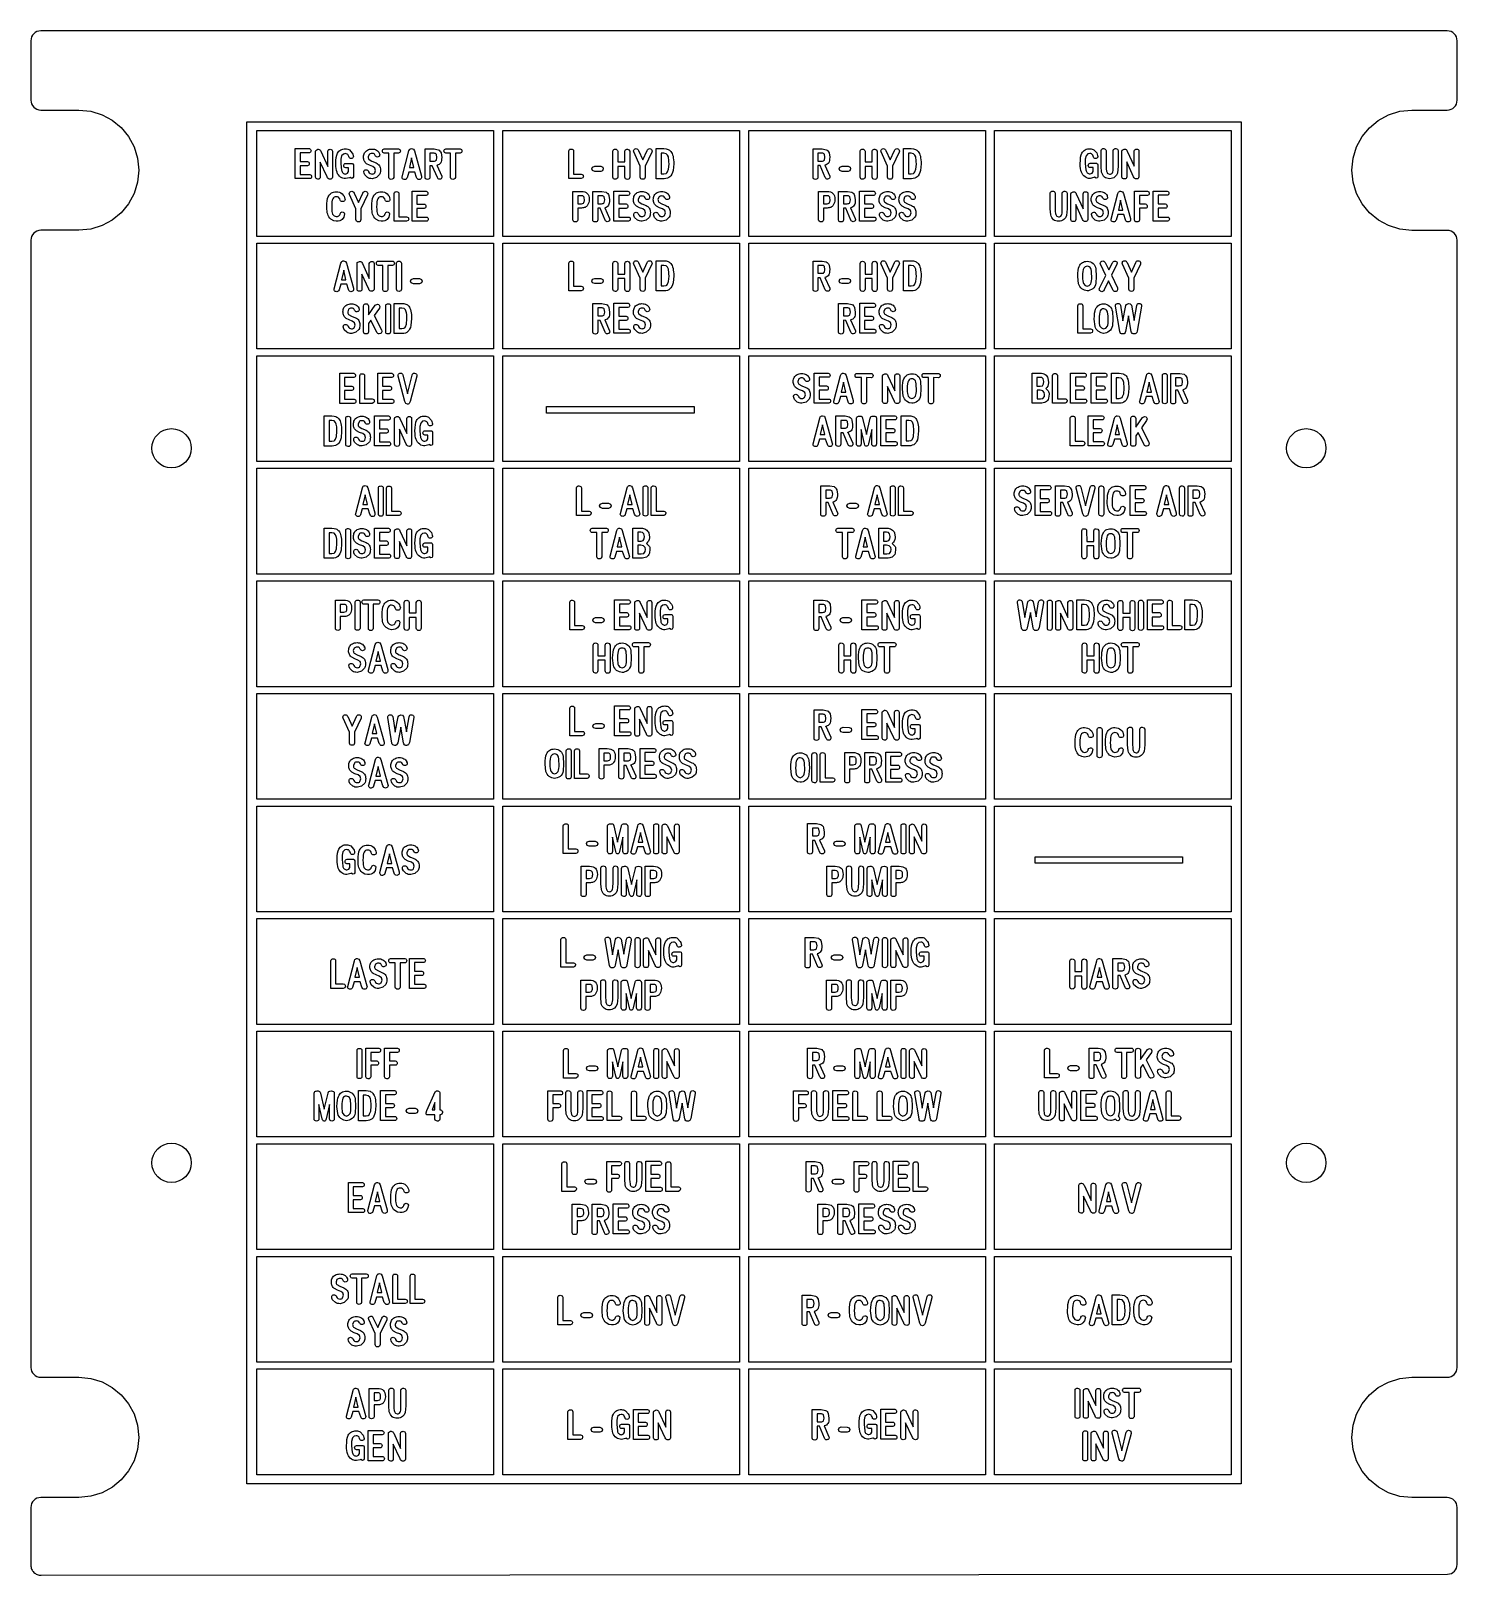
# Model space of a CAD drawing. Extents: x 80 to 225, y -79 to 78.
import ezdxf

# ---------------------------------------------------------------- set-up
doc = ezdxf.new("R2010")
doc.units = 0
doc.layers.add('LAYER_1', color=7, linetype='CONTINUOUS')

msp = doc.modelspace()

# ---------------------------------------------------------------- linework, layer by layer
at = {"layer": 'LAYER_1', "color": 250}
for points in [[(223.9759, 78.3773), (80.9759, 78.3773), (80.7748, 78.3569), (80.5873, 78.2984), (80.4174, 78.2058), (80.2694, 78.0834), (80.1471, 77.935), (80.0547, 77.7649), (79.9963, 77.5772), (79.9759, 77.3758), (79.9758, 71.3342), (79.9962, 71.1328), (80.0546, 70.945), (80.147, 70.7749), (80.2693, 70.6265), (80.4174, 70.504), (80.5873, 70.4115), (80.7748, 70.3529), (80.9759, 70.3325), (84.7471, 70.3329), (84.7471, 70.3312), (84.8374, 70.3317), (86.0691, 70.2078), (87.2164, 69.8516), (88.2547, 69.2877), (89.1594, 68.5408), (89.9059, 67.6356), (90.4696, 66.5967), (90.8259, 65.4488), (90.9501, 64.2164), (90.8258, 62.9842), (90.4696, 61.8364), (89.9059, 60.7976), (89.1594, 59.8925), (88.2547, 59.1457), (87.2164, 58.5817), (86.0691, 58.2253), (84.8374, 58.101), (84.7474, 58.1024), (84.7471, 58.1014), (80.9759, 58.1014), (80.7748, 58.081), (80.5873, 58.0225), (80.4174, 57.9299), (80.2694, 57.8075), (80.1471, 57.6591), (80.0547, 57.489), (79.9963, 57.3013), (79.9759, 57.0999), (79.9758, -57.5), (79.9962, -57.7014), (80.0546, -57.8892), (80.147, -58.0593), (80.2693, -58.2076), (80.4174, -58.33), (80.5873, -58.4225), (80.7748, -58.481), (80.9759, -58.5014), (84.7471, -58.5013), (84.7471, -58.502), (84.8374, -58.5014), (86.0691, -58.6256), (87.2164, -58.982), (88.2547, -59.5459), (89.1594, -60.2927), (89.9059, -61.1978), (90.4696, -62.2366), (90.8259, -63.3844), (90.9501, -64.6167), (90.8261, -65.8478), (90.4704, -66.9947), (89.9077, -68.0328), (89.1625, -68.9376), (88.2592, -69.6845), (87.2225, -70.2489), (86.0768, -70.6063), (84.8467, -70.7321), (84.8269, -70.7319), (84.7474, -70.7309), (84.7471, -70.7314), (80.9759, -70.7314), (80.7748, -70.7518), (80.5873, -70.8103), (80.4174, -70.9027), (80.2694, -71.0251), (80.1471, -71.1734), (80.0547, -71.3434), (79.9963, -71.5311), (79.9759, -71.7325), (79.9758, -77.6209), (79.9806, -77.725), (79.9951, -77.8252), (80.0192, -77.9217), (80.0528, -78.0141), (80.096, -78.1025), (80.1486, -78.1868), (80.2107, -78.2668), (80.2822, -78.3424), (80.3604, -78.411), (80.4426, -78.47), (80.5286, -78.5195), (80.6184, -78.5594), (80.7119, -78.5896), (80.809, -78.6102), (80.9096, -78.6209), (81.0136, -78.6218), (224.0136, -78.5346), (224.2092, -78.5078), (224.3906, -78.4454), (224.5541, -78.351), (224.6962, -78.2286), (224.813, -78.0819), (224.901, -77.9147), (224.9565, -77.7309), (224.9758, -77.5342), (224.9758, -71.7378), (224.9554, -71.5365), (224.897, -71.3489), (224.8046, -71.1789), (224.6824, -71.0306), (224.5343, -70.9082), (224.3644, -70.8157), (224.1769, -70.7572), (223.9758, -70.7368), (220.4778, -70.7365), (220.4778, -70.735), (220.3879, -70.7368), (219.1562, -70.6124), (218.0089, -70.256), (216.9706, -69.6921), (216.0659, -68.9453), (215.3194, -68.0403), (214.7558, -67.0016), (214.3995, -65.8538), (214.2753, -64.6215), (214.3992, -63.3905), (214.7546, -62.2438), (215.3169, -61.2059), (216.0617, -60.3013), (216.9644, -59.5545), (218.0006, -58.99), (219.1457, -58.6324), (220.3752, -58.506), (220.3914, -58.5058), (220.4779, -58.5072), (220.4778, -58.505), (223.9759, -58.505), (224.177, -58.4846), (224.3645, -58.4262), (224.5343, -58.3337), (224.6824, -58.2114), (224.8047, -58.0631), (224.897, -57.8932), (224.9554, -57.7054), (224.9758, -57.5041), (224.9758, 57.096), (224.9554, 57.2974), (224.897, 57.4852), (224.8046, 57.6552), (224.6824, 57.8035), (224.5343, 57.9258), (224.3644, 58.0183), (224.1769, 58.0767), (223.9758, 58.0971), (220.4778, 58.0973), (220.4778, 58.099), (220.3879, 58.0971), (219.1562, 58.2214), (218.0089, 58.5778), (216.9706, 59.1418), (216.0659, 59.8886), (215.3194, 60.7936), (214.7558, 61.8324), (214.3995, 62.9803), (214.2753, 64.2126), (214.3992, 65.4435), (214.7545, 66.5901), (215.3168, 67.6279), (216.0614, 68.5324), (216.964, 69.2792), (218, 69.8437), (219.145, 70.2014), (220.3743, 70.3279), (220.3923, 70.328), (220.4779, 70.3268), (220.4778, 70.3291), (223.9759, 70.3291), (224.177, 70.3495), (224.3645, 70.4079), (224.5343, 70.5004), (224.6824, 70.6227), (224.8047, 70.7709), (224.897, 70.9409), (224.9554, 71.1286), (224.9758, 71.3299), (224.9758, 77.3759), (224.9554, 77.5773), (224.897, 77.7651), (224.8046, 77.9351), (224.6823, 78.0834), (224.5342, 78.2058), (224.3644, 78.2983), (224.1769, 78.3568), (223.9759, 78.3773)], [(101.9357, 69.1187), (203.0161, 69.1187), (203.0161, -69.3472), (101.9357, -69.3472), (101.9357, 69.1187)], [(102.9594, 68.2396), (127.0183, 68.2396), (127.0183, 57.4852), (102.9594, 57.4852), (102.9594, 68.2396)], [(127.9581, 68.2396), (152.0173, 68.2396), (152.0173, 57.4852), (127.9581, 57.4852), (127.9581, 68.2396)], [(152.9571, 68.2396), (177.016, 68.2396), (177.016, 57.4852), (152.9571, 57.4852), (152.9571, 68.2396)], [(177.956, 68.2396), (202.015, 68.2396), (202.015, 57.4852), (177.956, 57.4852), (177.956, 68.2396)], [(102.9594, 56.7942), (127.0183, 56.7942), (127.0183, 46.04), (102.9594, 46.04), (102.9594, 56.7942)], [(127.9581, 56.7942), (152.0173, 56.7942), (152.0173, 46.04), (127.9581, 46.04), (127.9581, 56.7942)], [(152.9571, 56.7942), (177.016, 56.7942), (177.016, 46.04), (152.9571, 46.04), (152.9571, 56.7942)], [(177.956, 56.7942), (202.015, 56.7942), (202.015, 46.04), (177.956, 46.04), (177.956, 56.7942)], [(102.9594, 45.3488), (127.0183, 45.3488), (127.0183, 34.5946), (102.9594, 34.5946), (102.9594, 45.3488)], [(127.9581, 45.3488), (152.0173, 45.3488), (152.0173, 34.5946), (127.9581, 34.5946), (127.9581, 45.3488)], [(152.9571, 45.3488), (177.016, 45.3488), (177.016, 34.5946), (152.9571, 34.5946), (152.9571, 45.3488)], [(177.956, 45.3488), (202.015, 45.3488), (202.015, 34.5946), (177.956, 34.5946), (177.956, 45.3488)], [(132.399, 40.1754), (147.399, 40.1754), (147.399, 39.5255), (132.399, 39.5255), (132.399, 40.1754)], [(102.9594, 33.9034), (127.0183, 33.9034), (127.0183, 23.1492), (102.9594, 23.1492), (102.9594, 33.9034)], [(127.9581, 33.9034), (152.0173, 33.9034), (152.0173, 23.1492), (127.9581, 23.1492), (127.9581, 33.9034)], [(152.9571, 33.9034), (177.016, 33.9034), (177.016, 23.1492), (152.9571, 23.1492), (152.9571, 33.9034)], [(177.956, 33.9034), (202.015, 33.9034), (202.015, 23.1492), (177.956, 23.1492), (177.956, 33.9034)], [(102.9594, 22.4581), (127.0183, 22.4581), (127.0183, 11.7038), (102.9594, 11.7038), (102.9594, 22.4581)], [(127.9581, 22.4581), (152.0173, 22.4581), (152.0173, 11.7038), (127.9581, 11.7038), (127.9581, 22.4581)], [(152.9571, 22.4581), (177.016, 22.4581), (177.016, 11.7038), (152.9571, 11.7038), (152.9571, 22.4581)], [(177.956, 22.4581), (202.015, 22.4581), (202.015, 11.7038), (177.956, 11.7038), (177.956, 22.4581)], [(102.9594, 11.0128), (127.0183, 11.0128), (127.0183, 0.2584), (102.9594, 0.2584), (102.9594, 11.0128)], [(127.9581, 11.0128), (152.0173, 11.0128), (152.0173, 0.2584), (127.9581, 0.2584), (127.9581, 11.0128)], [(152.9571, 11.0128), (177.016, 11.0128), (177.016, 0.2584), (152.9571, 0.2584), (152.9571, 11.0128)], [(177.956, 11.0128), (202.015, 11.0128), (202.015, 0.2584), (177.956, 0.2584), (177.956, 11.0128)], [(102.9594, -0.4326), (127.0183, -0.4326), (127.0183, -11.1868), (102.9594, -11.1868), (102.9594, -0.4326)], [(127.9581, -0.4326), (152.0173, -0.4326), (152.0173, -11.1868), (127.9581, -11.1868), (127.9581, -0.4326)], [(152.9571, -0.4326), (177.016, -0.4326), (177.016, -11.1868), (152.9571, -11.1868), (152.9571, -0.4326)], [(177.956, -0.4326), (202.015, -0.4326), (202.015, -11.1868), (177.956, -11.1868), (177.956, -0.4326)], [(182.0712, -5.5899), (197.0713, -5.5899), (197.0713, -6.2398), (182.0712, -6.2398), (182.0712, -5.5899)], [(102.9594, -11.878), (127.0183, -11.878), (127.0183, -22.6323), (102.9594, -22.6323), (102.9594, -11.878)], [(127.9581, -11.878), (152.0173, -11.878), (152.0173, -22.6323), (127.9581, -22.6323), (127.9581, -11.878)], [(152.9571, -11.878), (177.016, -11.878), (177.016, -22.6323), (152.9571, -22.6323), (152.9571, -11.878)], [(177.956, -11.878), (202.015, -11.878), (202.015, -22.6323), (177.956, -22.6323), (177.956, -11.878)], [(102.9594, -23.3234), (127.0183, -23.3234), (127.0183, -34.0776), (102.9594, -34.0776), (102.9594, -23.3234)], [(127.9581, -23.3234), (152.0173, -23.3234), (152.0173, -34.0776), (127.9581, -34.0776), (127.9581, -23.3234)], [(152.9571, -23.3234), (177.016, -23.3234), (177.016, -34.0776), (152.9571, -34.0776), (152.9571, -23.3234)], [(177.956, -23.3234), (202.015, -23.3234), (202.015, -34.0776), (177.956, -34.0776), (177.956, -23.3234)], [(102.9594, -34.7687), (127.0183, -34.7687), (127.0183, -45.5231), (102.9594, -45.5231), (102.9594, -34.7687)], [(127.9581, -34.7687), (152.0173, -34.7687), (152.0173, -45.5231), (127.9581, -45.5231), (127.9581, -34.7687)], [(152.9571, -34.7687), (177.016, -34.7687), (177.016, -45.5231), (152.9571, -45.5231), (152.9571, -34.7687)], [(177.956, -34.7687), (202.015, -34.7687), (202.015, -45.5231), (177.956, -45.5231), (177.956, -34.7687)], [(102.9594, -46.2139), (127.0183, -46.2139), (127.0183, -56.9683), (102.9594, -56.9683), (102.9594, -46.2139)], [(127.9581, -46.2139), (152.0173, -46.2139), (152.0173, -56.9683), (127.9581, -56.9683), (127.9581, -46.2139)], [(152.9571, -46.2139), (177.016, -46.2139), (177.016, -56.9683), (152.9571, -56.9683), (152.9571, -46.2139)], [(177.956, -46.2139), (202.015, -46.2139), (202.015, -56.9683), (177.956, -56.9683), (177.956, -46.2139)], [(102.9594, -57.6593), (127.0183, -57.6593), (127.0183, -68.4135), (102.9594, -68.4135), (102.9594, -57.6593)], [(127.9581, -57.6593), (152.0173, -57.6593), (152.0173, -68.4135), (127.9581, -68.4135), (127.9581, -57.6593)], [(152.9571, -57.6593), (177.016, -57.6593), (177.016, -68.4135), (152.9571, -68.4135), (152.9571, -57.6593)], [(177.956, -57.6593), (202.015, -57.6593), (202.015, -68.4135), (177.956, -68.4135), (177.956, -57.6593)]]:
    msp.add_lwpolyline(points, close=True, dxfattribs=at)
at = {"layer": 'LAYER_1', "color": 7}
for points in [[(106.8606, 63.3532), (106.8606, 66.4057), (108.2871, 66.4057), (108.3646, 66.3672), (108.4198, 66.3182), (108.4528, 66.2589), (108.4638, 66.1895), (108.4528, 66.1051), (108.4198, 66.0414), (108.3646, 65.9988), (108.2871, 65.9772), (107.3577, 65.9774), (107.3577, 65.1021), (108.0901, 65.1021), (108.169, 65.0777), (108.2254, 65.0304), (108.2593, 64.9602), (108.2706, 64.8672), (108.2593, 64.782), (108.2254, 64.7181), (108.1689, 64.6757), (108.09, 64.6549), (107.3577, 64.6552), (107.3577, 63.7701), (108.3298, 63.7701), (108.4073, 63.7508), (108.4627, 63.71), (108.4959, 63.6475), (108.507, 63.5634), (108.496, 63.4786), (108.4628, 63.4152), (108.4075, 63.3734), (108.3303, 63.3531), (106.8606, 63.3532)], [(110.0976, 63.5243), (109.3977, 65.042), (109.3977, 63.5134), (109.3804, 63.421), (109.3342, 63.3557), (109.2592, 63.3175), (109.1554, 63.3067), (109.0542, 63.3217), (108.9795, 63.3612), (108.9312, 63.4252), (108.9094, 63.5138), (108.9094, 66.1348), (108.9355, 66.2264), (109.1402, 66.3383), (109.1834, 66.3421), (109.2724, 66.3296), (109.3461, 66.2921), (109.4045, 66.2298), (109.4478, 66.1425), (110.1553, 64.6041), (110.1553, 66.1317), (110.1909, 66.2358), (110.2284, 66.2815), (110.2759, 66.3145), (110.3336, 66.3347), (110.4014, 66.3421), (110.494, 66.3297), (110.5649, 66.2905), (110.6141, 66.2245), (110.6416, 66.1316), (110.6417, 63.5134), (110.6079, 63.4148), (110.5726, 63.3694), (110.5276, 63.3364), (110.473, 63.3155), (110.409, 63.3067), (110.3034, 63.3153), (110.2163, 63.3544), (110.1477, 63.4241), (110.0976, 63.5243)], [(112.3739, 63.4517), (111.9715, 63.355), (111.8317, 63.365), (111.7004, 63.3951), (111.5776, 63.4451), (111.4636, 63.5152), (111.3421, 63.6179), (111.2408, 63.7326), (111.1595, 63.8592), (111.0981, 63.9976), (111.0443, 64.1812), (111.006, 64.3838), (110.983, 64.6055), (110.9754, 64.8463), (110.9861, 65.2097), (111.0183, 65.5122), (111.0719, 65.7536), (111.147, 65.9339), (111.2175, 66.0432), (111.2968, 66.1374), (111.385, 66.2163), (111.4821, 66.28), (111.588, 66.3285), (111.7028, 66.3618), (111.8264, 66.3799), (111.9588, 66.3827), (112.0783, 66.3728), (112.1869, 66.3507), (112.2847, 66.3161), (112.372, 66.2689), (112.6459, 65.9512), (112.7, 65.8431), (112.7445, 65.6937), (112.7597, 65.6008), (112.7499, 65.5313), (112.7202, 65.4751), (112.6707, 65.4324), (112.6014, 65.4031), (112.5175, 65.3904), (112.4546, 65.3985), (112.402, 65.4226), (112.3597, 65.4627), (112.3275, 65.5189), (112.2995, 65.6212), (112.2455, 65.7306), (112.1953, 65.8003), (112.1286, 65.8508), (112.0453, 65.8822), (111.9454, 65.8945), (111.7541, 65.8539), (111.5716, 65.6778), (111.482, 65.3193), (111.4801, 64.8685), (111.5488, 64.2226), (111.5733, 64.1341), (111.606, 64.0567), (111.6467, 63.9904), (111.6955, 63.9353), (111.7524, 63.8913), (111.8174, 63.8584), (111.8904, 63.8367), (111.9715, 63.8261), (112.1781, 63.9099), (112.2804, 64.0828), (112.2805, 64.4593), (111.9862, 64.4593), (111.9016, 64.4739), (111.8412, 64.5141), (111.805, 64.5799), (111.7929, 64.6715), (111.805, 64.7636), (111.8414, 64.8327), (111.902, 64.8789), (111.9867, 64.9022), (112.6441, 64.9023), (112.7241, 64.8616), (112.7686, 64.7515), (112.7687, 63.9787), (112.7686, 63.5432), (112.714, 63.4255), (112.5957, 63.3792), (112.426, 63.4815), (112.3739, 63.4517)], [(115.4133, 63.7626), (115.0966, 63.463), (114.6776, 63.3455), (114.5359, 63.3529), (114.4088, 63.3749), (114.2965, 63.4117), (114.199, 63.463), (113.9155, 63.7255), (113.843, 63.9138), (113.8226, 64.0326), (113.8317, 64.1051), (113.8589, 64.1641), (113.9042, 64.2094), (113.9676, 64.2411), (114.0553, 64.2563), (114.1228, 64.2472), (114.1841, 64.2196), (114.2391, 64.1735), (114.288, 64.1088), (114.3121, 64.0459), (114.3746, 63.9472), (114.456, 63.8767), (114.5562, 63.8343), (114.6751, 63.8202), (114.7521, 63.8272), (114.821, 63.8478), (114.8815, 63.8822), (114.9338, 63.9303), (115.0254, 64.1986), (114.9548, 64.437), (114.7387, 64.601), (114.4145, 64.7178), (114.1093, 64.8743), (114.0347, 64.9377), (113.97, 65.0067), (113.9153, 65.0814), (113.8705, 65.1617), (113.8357, 65.2476), (113.8108, 65.3392), (113.7959, 65.4363), (113.7909, 65.5391), (113.7971, 65.6605), (113.8156, 65.7728), (113.8465, 65.8761), (113.8896, 65.9703), (113.9451, 66.0553), (114.0129, 66.1314), (114.0931, 66.1983), (114.1856, 66.2562), (114.2919, 66.3051), (114.4055, 66.3401), (114.5264, 66.3611), (114.6548, 66.3681), (114.7783, 66.3612), (114.8951, 66.3406), (115.0054, 66.3061), (115.1093, 66.2581), (115.1999, 66.1984), (115.278, 66.1266), (115.3433, 66.0428), (115.396, 65.9472), (115.4202, 65.8915), (115.422, 65.8837), (115.4188, 65.8914), (115.4277, 65.8653), (115.4411, 65.7756), (115.4313, 65.7012), (115.4016, 65.6409), (115.3521, 65.5949), (115.2828, 65.5633), (115.2008, 65.5487), (115.1302, 65.5596), (115.069, 65.5917), (115.0172, 65.6451), (114.9751, 65.7198), (114.9122, 65.8335), (114.8706, 65.8703), (114.8152, 65.8966), (114.7459, 65.9123), (114.6624, 65.9175), (114.5676, 65.9106), (114.486, 65.8899), (114.4175, 65.8555), (114.3623, 65.8075), (114.2695, 65.5564), (114.2716, 65.4768), (114.2872, 65.4058), (114.3164, 65.3435), (114.3592, 65.2899), (114.6548, 65.1203), (115.0706, 64.9455), (115.1745, 64.8935), (115.2646, 64.8307), (115.3407, 64.7571), (115.403, 64.6728), (115.4514, 64.5778), (115.486, 64.472), (115.5067, 64.3556), (115.5136, 64.2284), (115.5073, 64.0839), (115.4885, 63.9581), (115.4571, 63.851), (115.4133, 63.7626)], [(116.8688, 65.9424), (116.8688, 63.4652), (116.8238, 63.3807), (116.7669, 63.3207), (116.6982, 63.2854), (116.6177, 63.2748), (116.5191, 63.2895), (116.4452, 63.3261), (116.396, 63.3845), (116.3717, 63.465), (116.3718, 65.9424), (115.8989, 65.9424), (115.815, 65.9642), (115.7549, 66.0097), (115.7188, 66.0787), (115.7068, 66.171), (115.7189, 66.2526), (115.755, 66.3149), (115.8149, 66.3579), (115.8988, 66.3814), (117.3437, 66.3815), (117.4293, 66.3589), (117.4905, 66.3149), (117.5272, 66.2497), (117.5395, 66.1635), (117.5273, 66.0739), (117.4905, 66.0072), (117.4293, 65.9633), (117.3437, 65.9423), (116.8688, 65.9424)], [(119.1731, 63.4841), (118.9985, 64.0269), (118.3855, 64.0269), (118.2178, 63.4478), (118.1753, 63.3681), (118.1205, 63.3111), (118.0532, 63.2768), (117.9736, 63.2654), (117.9145, 63.2711), (117.8289, 63.3001), (117.7677, 63.3479), (117.731, 63.4145), (117.7187, 63.4999), (117.7244, 63.5521), (118.4059, 66.1655), (118.458, 66.2822), (118.502, 66.335), (118.554, 66.3731), (118.6138, 66.3966), (118.6817, 66.4056), (118.8686, 66.3396), (118.9646, 66.1654), (119.6722, 63.6206), (119.6874, 63.5184), (119.6763, 63.4314), (119.6431, 63.3621), (119.5876, 63.3105), (119.51, 63.2767), (119.4299, 63.2654), (119.3477, 63.2791), (119.2775, 63.3202), (119.2192, 63.3885), (119.1731, 63.4841)], [(121.2996, 63.4573), (120.7834, 64.6717), (120.5449, 64.6734), (120.5451, 63.4948), (120.5225, 63.4002), (120.4749, 63.3327), (120.4023, 63.2922), (120.3046, 63.2787), (120.191, 63.2922), (120.1102, 63.3327), (120.0822, 63.363), (120.0625, 63.4002), (120.051, 63.4441), (120.0478, 63.4948), (120.0478, 66.3741), (120.9696, 66.3741), (121.398, 66.2919), (121.4846, 66.2359), (121.5601, 66.1629), (121.6244, 66.0729), (121.6777, 65.9658), (121.7444, 65.517), (121.7383, 65.3433), (121.7202, 65.1938), (121.69, 65.0685), (121.6478, 64.9676), (121.584, 64.8781), (121.4991, 64.8048), (121.393, 64.7477), (121.2658, 64.707), (121.264, 64.7128), (121.7521, 63.6176), (121.7629, 63.5335), (121.7538, 63.4565), (121.7267, 63.3948), (121.6814, 63.3485), (121.6179, 63.3175), (121.5194, 63.3009), (121.4485, 63.3108), (121.3883, 63.3401), (121.3386, 63.3889), (121.2996, 63.4573)], [(123.1315, 65.9424), (123.1315, 63.4652), (123.0865, 63.3807), (123.0296, 63.3207), (122.9609, 63.2854), (122.8804, 63.2748), (122.7818, 63.2895), (122.7079, 63.3261), (122.6587, 63.3845), (122.6344, 63.465), (122.6344, 65.9424), (122.1616, 65.9424), (122.0777, 65.9642), (122.0176, 66.0097), (121.9815, 66.0787), (121.9695, 66.171), (121.9816, 66.2526), (122.0177, 66.3149), (122.0776, 66.3579), (122.1615, 66.3814), (123.6066, 66.3815), (123.6921, 66.3589), (123.7532, 66.3149), (123.7899, 66.2497), (123.8022, 66.1635), (123.7899, 66.0739), (123.7532, 66.0072), (123.692, 65.9633), (123.6064, 65.9423), (123.1315, 65.9424)], [(134.6574, 63.3592), (134.6574, 66.1637), (134.691, 66.266), (134.727, 66.3108), (134.7738, 66.3427), (134.8314, 66.3619), (134.8995, 66.3683), (135.007, 66.3564), (135.0852, 66.3183), (135.1342, 66.2541), (135.1544, 66.1637), (135.1545, 63.8117), (135.9331, 63.8117), (136.0392, 63.7798), (136.0857, 63.7453), (136.1193, 63.7009), (136.1398, 63.6467), (136.1473, 63.5829), (136.0882, 63.4289), (135.9331, 63.359), (134.6574, 63.3592)], [(140.3664, 63.5174), (140.3664, 64.6052), (139.6362, 64.6052), (139.6362, 63.5174), (139.6004, 63.4054), (139.5641, 63.3557), (139.5179, 63.3197), (139.4618, 63.2978), (139.3957, 63.2898), (139.2931, 63.3026), (139.2157, 63.3447), (139.1636, 63.416), (139.137, 63.5167), (139.1371, 66.1358), (139.1726, 66.2418), (139.2104, 66.2876), (139.2589, 66.321), (139.3182, 66.3418), (139.3881, 66.3499), (139.4826, 66.338), (139.5554, 66.2984), (139.6066, 66.231), (139.636, 66.1358), (139.6362, 65.0595), (140.3664, 65.0595), (140.3664, 66.1358), (140.4058, 66.2418), (140.4448, 66.2876), (140.4931, 66.321), (140.5507, 66.3418), (140.6175, 66.3499), (140.7828, 66.2914), (140.8635, 66.1358), (140.8637, 63.5174), (140.8395, 63.4097), (140.7911, 63.3328), (140.7183, 63.2867), (140.6213, 63.2713), (140.5154, 63.2868), (140.4377, 63.3329), (140.388, 63.4097), (140.3664, 63.5174)], [(142.4274, 64.6348), (142.4274, 63.5186), (142.405, 63.4193), (142.3566, 63.3484), (142.2821, 63.3058), (142.1813, 63.2916), (142.0771, 63.3066), (142.0005, 63.3493), (141.9516, 63.42), (141.9302, 63.5186), (141.9303, 64.6348), (141.2725, 66.0652), (141.2558, 66.1714), (141.2657, 66.2496), (141.2954, 66.3126), (141.3448, 66.3604), (141.4141, 66.3931), (141.505, 66.4079), (141.5821, 66.3959), (141.6471, 66.3598), (141.7002, 66.2997), (141.7414, 66.2158), (142.1877, 65.2547), (142.6193, 66.2158), (142.6632, 66.2998), (142.7185, 66.3598), (142.7852, 66.3959), (142.8634, 66.4079), (142.9543, 66.3931), (143.0286, 66.3593), (143.0816, 66.3098), (143.1134, 66.2446), (143.124, 66.1637), (143.1031, 66.0441), (142.4274, 64.6348)], [(145.2728, 64.1768), (145.2116, 63.9715), (145.1377, 63.7973), (145.0513, 63.6541), (144.9522, 63.5421), (144.8368, 63.4579), (144.7002, 63.3978), (144.5426, 63.3617), (144.3642, 63.3496), (143.5597, 63.3497), (143.5597, 66.4039), (144.3346, 66.4039), (144.5591, 66.3864), (144.7521, 66.3338), (144.8368, 66.2943), (144.9137, 66.2461), (144.9827, 66.189), (145.0438, 66.1231), (145.1111, 66.0262), (145.1694, 65.9118), (145.2187, 65.7799), (145.259, 65.6305), (145.2903, 65.4637), (145.3126, 65.2793), (145.326, 65.0774), (145.3305, 64.858), (145.2728, 64.1768)], [(160.743, 63.4635), (160.2266, 64.6776), (159.9882, 64.6794), (159.9883, 63.501), (159.9658, 63.4062), (159.9182, 63.3386), (159.8456, 63.2981), (159.7479, 63.2846), (159.6343, 63.2982), (159.5536, 63.3387), (159.5256, 63.3691), (159.5058, 63.4062), (159.4943, 63.4502), (159.4911, 63.5009), (159.4912, 66.38), (160.4128, 66.38), (160.8413, 66.2979), (160.9278, 66.2419), (161.0033, 66.1689), (161.0677, 66.079), (161.121, 65.9718), (161.1877, 65.523), (161.1817, 65.3493), (161.1636, 65.1998), (161.1333, 65.0746), (161.0911, 64.9736), (161.0273, 64.8841), (160.9423, 64.8108), (160.8363, 64.7537), (160.7091, 64.713), (160.7073, 64.7189), (161.1954, 63.6236), (161.2062, 63.5396), (161.1972, 63.4625), (161.17, 63.4008), (161.1247, 63.3545), (161.0612, 63.3235), (160.9627, 63.3069), (160.8918, 63.3168), (160.8316, 63.3461), (160.782, 63.395), (160.743, 63.4635)], [(165.5118, 63.5174), (165.5118, 64.6052), (164.7814, 64.6052), (164.7814, 63.5174), (164.7457, 63.4054), (164.7095, 63.3557), (164.6633, 63.3197), (164.6071, 63.2978), (164.541, 63.2898), (164.4383, 63.3026), (164.3609, 63.3447), (164.3089, 63.416), (164.2823, 63.5167), (164.2823, 66.1358), (164.3179, 66.2418), (164.3558, 66.2876), (164.4043, 66.321), (164.4635, 66.3418), (164.5334, 66.3499), (164.628, 66.338), (164.7008, 66.2984), (164.7519, 66.231), (164.7813, 66.1358), (164.7814, 65.0595), (165.5118, 65.0595), (165.5118, 66.1358), (165.5511, 66.2418), (165.5901, 66.2876), (165.6384, 66.321), (165.696, 66.3418), (165.7628, 66.3499), (165.9281, 66.2914), (166.0088, 66.1358), (166.0089, 63.5174), (165.9848, 63.4097), (165.9364, 63.3328), (165.8636, 63.2867), (165.7666, 63.2713), (165.6607, 63.2868), (165.583, 63.3329), (165.5334, 63.4097), (165.5118, 63.5174)], [(167.5726, 64.6348), (167.5726, 63.5186), (167.5502, 63.4193), (167.5018, 63.3484), (167.4274, 63.3058), (167.3266, 63.2916), (167.2224, 63.3066), (167.1459, 63.3493), (167.0969, 63.42), (167.0755, 63.5186), (167.0755, 64.6348), (166.4177, 66.0652), (166.4011, 66.1714), (166.411, 66.2496), (166.4407, 66.3126), (166.4901, 66.3604), (166.5594, 66.3931), (166.6503, 66.4079), (166.7273, 66.3959), (166.7924, 66.3598), (166.8455, 66.2997), (166.8867, 66.2158), (167.333, 65.2547), (167.7646, 66.2158), (167.8086, 66.2998), (167.8639, 66.3598), (167.9305, 66.3959), (168.0087, 66.4079), (168.0996, 66.3931), (168.174, 66.3593), (168.227, 66.3098), (168.2587, 66.2446), (168.2693, 66.1637), (168.2484, 66.0441), (167.5726, 64.6348)], [(170.418, 64.1768), (170.3569, 63.9715), (170.2831, 63.7973), (170.1966, 63.6541), (170.0975, 63.5421), (169.9821, 63.4579), (169.8455, 63.3978), (169.688, 63.3617), (169.5095, 63.3496), (168.7049, 63.3497), (168.7049, 66.4039), (169.4798, 66.4039), (169.7043, 66.3864), (169.8973, 66.3338), (169.9821, 66.2943), (170.0589, 66.2461), (170.1279, 66.189), (170.1891, 66.1231), (170.2564, 66.0262), (170.3146, 65.9118), (170.3639, 65.7799), (170.4042, 65.6305), (170.4356, 65.4637), (170.4579, 65.2793), (170.4713, 65.0774), (170.4758, 64.858), (170.418, 64.1768)], [(188.0583, 63.4647), (187.6559, 63.3679), (187.5161, 63.378), (187.3848, 63.408), (187.2621, 63.458), (187.148, 63.5281), (187.0265, 63.631), (186.9252, 63.7456), (186.8439, 63.8722), (186.7825, 64.0107), (186.7288, 64.1943), (186.6904, 64.3969), (186.6675, 64.6185), (186.6598, 64.8592), (186.6706, 65.2226), (186.7027, 65.5252), (186.7563, 65.7667), (186.8314, 65.947), (186.9019, 66.0563), (186.9813, 66.1504), (187.0695, 66.2293), (187.1665, 66.293), (187.2724, 66.3415), (187.3872, 66.3749), (187.5108, 66.3929), (187.6432, 66.3958), (187.7627, 66.3858), (187.8713, 66.3636), (187.9691, 66.329), (188.0564, 66.282), (188.3303, 65.9641), (188.3844, 65.856), (188.4289, 65.7066), (188.4441, 65.6139), (188.4343, 65.5443), (188.4046, 65.4881), (188.3551, 65.4454), (188.2858, 65.4162), (188.2019, 65.4035), (188.139, 65.4115), (188.0864, 65.4355), (188.0441, 65.4756), (188.0119, 65.5318), (187.9839, 65.6341), (187.9299, 65.7435), (187.8797, 65.8132), (187.813, 65.8637), (187.7297, 65.8952), (187.6298, 65.9076), (187.4385, 65.8668), (187.256, 65.6907), (187.1664, 65.3322), (187.1645, 64.8816), (187.2332, 64.2357), (187.2578, 64.1471), (187.2904, 64.0697), (187.3312, 64.0034), (187.38, 63.9482), (187.4368, 63.9042), (187.5018, 63.8713), (187.5748, 63.8496), (187.6559, 63.839), (187.8625, 63.923), (187.9648, 64.0959), (187.9648, 64.4721), (187.6705, 64.4721), (187.5859, 64.4868), (187.5256, 64.5271), (187.4894, 64.5929), (187.4773, 64.6844), (187.4895, 64.7766), (187.5259, 64.8457), (187.5864, 64.8919), (187.6711, 64.9153), (188.3286, 64.9153), (188.4085, 64.8745), (188.453, 64.7646), (188.4532, 63.9915), (188.453, 63.5561), (188.3984, 63.4386), (188.2801, 63.3921), (188.1104, 63.4944), (188.0583, 63.4647)], [(190.4516, 63.9248), (190.3474, 63.6998), (190.1796, 63.53), (190.067, 63.4494), (189.9416, 63.3918), (189.8035, 63.3572), (189.6526, 63.3457), (189.4943, 63.3562), (189.355, 63.3873), (189.2344, 63.4391), (189.1326, 63.5117), (189.032, 63.6175), (188.9493, 63.7374), (188.8847, 63.8716), (188.8383, 64.0202), (188.79, 64.61), (188.7901, 66.2064), (188.8217, 66.3087), (188.8599, 66.3535), (188.9095, 66.3858), (188.9705, 66.4056), (189.043, 66.4128), (189.1381, 66.4007), (189.2108, 66.3623), (189.2611, 66.2975), (189.289, 66.2062), (189.2892, 64.612), (189.2994, 64.3433), (189.3301, 64.1292), (189.3531, 64.0426), (189.3813, 63.9697), (189.4146, 63.9105), (189.453, 63.865), (189.645, 63.7946), (189.7313, 63.8039), (189.8079, 63.8337), (189.8747, 63.884), (189.9316, 63.9547), (189.9718, 64.0488), (190.0004, 64.1897), (190.0175, 64.3775), (190.0232, 64.612), (190.0232, 66.2064), (190.0569, 66.3087), (190.0952, 66.3535), (190.1451, 66.3858), (190.2067, 66.4056), (190.28, 66.4128), (190.4396, 66.355), (190.5203, 66.2062), (190.5203, 64.61), (190.4516, 63.9248)], [(192.0862, 63.5372), (191.3863, 65.0551), (191.3863, 63.5264), (191.3689, 63.4341), (191.3227, 63.3687), (191.2477, 63.3305), (191.1439, 63.3196), (191.0427, 63.3348), (190.968, 63.3742), (190.9197, 63.4382), (190.8979, 63.5269), (190.8979, 66.1479), (190.924, 66.2393), (191.1287, 66.3512), (191.1719, 66.355), (191.261, 66.3426), (191.3347, 66.3051), (191.3931, 66.2427), (191.4363, 66.1554), (192.1439, 64.6173), (192.1439, 66.1449), (192.1794, 66.2489), (192.2169, 66.2946), (192.2644, 66.3275), (192.3221, 66.3476), (192.3899, 66.355), (192.4825, 66.3427), (192.5534, 66.3036), (192.6026, 66.2376), (192.6301, 66.1447), (192.6301, 63.5264), (192.5964, 63.4277), (192.5611, 63.3825), (192.5161, 63.3494), (192.4615, 63.3285), (192.3975, 63.3196), (192.2919, 63.3283), (192.2048, 63.3674), (192.1363, 63.437), (192.0862, 63.5372)], [(118.6857, 65.4682), (118.4544, 64.4795), (118.9221, 64.4795), (118.6857, 65.4682)], [(121.2041, 65.8248), (121.1593, 65.871), (121.1069, 65.9042), (121.0468, 65.9241), (120.9791, 65.9308), (120.5451, 65.9308), (120.5451, 65.126), (120.9176, 65.126), (121.0171, 65.1332), (121.0985, 65.155), (121.1615, 65.1911), (121.206, 65.2416), (121.2581, 65.517), (121.2041, 65.8248)], [(137.296, 64.0839), (137.078, 64.1677), (137.0017, 64.3482), (137.0742, 64.5199), (137.296, 64.6126), (137.905, 64.6071), (138.1078, 64.5153), (138.1733, 64.3405), (138.1046, 64.1619), (137.905, 64.0838), (137.296, 64.0839)], [(144.7852, 65.5607), (144.705, 65.7391), (144.567, 65.8916), (144.3286, 65.931), (144.0568, 65.931), (144.0568, 63.845), (144.3358, 63.845), (144.5632, 63.8829), (144.6376, 63.9394), (144.7011, 64.0309), (144.8162, 64.3069), (144.8518, 64.8357), (144.8477, 65.0856), (144.8352, 65.2897), (144.8143, 65.4481), (144.7852, 65.5607)], [(160.6475, 65.8306), (160.6027, 65.877), (160.5502, 65.9102), (160.4901, 65.9301), (160.4224, 65.9368), (159.9883, 65.9369), (159.9883, 65.1319), (160.3608, 65.1319), (160.4604, 65.1392), (160.5418, 65.1609), (160.6048, 65.1971), (160.6493, 65.2476), (160.7014, 65.523), (160.6475, 65.8306)], [(162.4414, 64.0839), (162.2233, 64.1677), (162.147, 64.3482), (162.2195, 64.5199), (162.4413, 64.6126), (163.0504, 64.6071), (163.2531, 64.5153), (163.3186, 64.3405), (163.2499, 64.1619), (163.0503, 64.0838), (162.4414, 64.0839)], [(169.9304, 65.5607), (169.8503, 65.7391), (169.7123, 65.8916), (169.4739, 65.931), (169.202, 65.931), (169.202, 63.845), (169.481, 63.845), (169.7085, 63.8829), (169.7829, 63.9394), (169.8464, 64.0309), (169.9615, 64.3069), (169.9971, 64.8357), (169.993, 65.0856), (169.9805, 65.2897), (169.9596, 65.4481), (169.9304, 65.5607)], [(111.6204, 59.213), (111.5129, 59.1316), (111.3775, 59.0734), (111.2139, 59.0384), (111.0221, 59.0267), (110.7634, 59.0788), (110.4691, 59.2371), (110.3632, 59.3426), (110.2746, 59.4616), (110.203, 59.594), (110.1487, 59.7399), (110.1123, 59.8885), (110.0868, 60.0602), (110.0722, 60.2552), (110.0686, 60.4735), (110.0781, 60.8123), (110.1045, 61.0962), (110.1479, 61.3253), (110.2085, 61.4995), (110.275, 61.6235), (110.3515, 61.731), (110.4379, 61.8219), (110.5343, 61.8962), (110.6407, 61.954), (110.7571, 61.9953), (110.8836, 62.0201), (111.0202, 62.0283), (111.191, 62.0145), (111.3477, 61.973), (111.4901, 61.9037), (111.6184, 61.8065), (111.7281, 61.6875), (111.8137, 61.5572), (111.8751, 61.4158), (111.9121, 61.2631), (111.907, 61.1664), (111.8701, 61.1014), (111.8155, 61.0549), (111.7433, 61.027), (111.6534, 61.0177), (111.5688, 61.0266), (111.5027, 61.0535), (111.4553, 61.0981), (111.4264, 61.1606), (111.3889, 61.2929), (111.3318, 61.3868), (111.2528, 61.455), (111.1521, 61.4974), (111.0298, 61.5141), (110.9139, 61.5046), (110.8161, 61.4685), (110.7363, 61.406), (110.6744, 61.3171), (110.623, 61.1783), (110.5863, 60.9915), (110.5642, 60.7565), (110.5568, 60.4735), (110.5628, 60.2301), (110.5806, 60.0291), (110.6102, 59.8706), (110.6515, 59.7545), (110.8117, 59.5778), (111.0183, 59.4958), (111.1586, 59.5116), (111.2697, 59.5588), (111.3142, 59.5942), (111.3515, 59.6375), (111.3815, 59.6886), (111.4042, 59.7476), (111.408, 59.7399), (111.415, 59.7901), (111.4862, 59.9128), (111.6387, 59.9649), (111.7136, 59.9543), (111.778, 59.9224), (111.8318, 59.8689), (111.8752, 59.7939), (111.7875, 59.4399), (111.6204, 59.213)], [(113.5204, 60.3006), (113.5204, 59.1845), (113.498, 59.0852), (113.4496, 59.0142), (113.3751, 58.9715), (113.2743, 58.9573), (113.1701, 58.9723), (113.0935, 59.015), (113.0446, 59.0857), (113.0232, 59.1843), (113.0233, 60.3006), (112.3654, 61.7309), (112.3488, 61.8371), (112.3587, 61.9153), (112.3884, 61.9783), (112.4378, 62.0261), (112.5071, 62.0589), (112.598, 62.0736), (112.6751, 62.0616), (112.7401, 62.0255), (112.7932, 61.9654), (112.8344, 61.8815), (113.2807, 60.9204), (113.7123, 61.8815), (113.7562, 61.9655), (113.8115, 62.0255), (113.8782, 62.0616), (113.9564, 62.0736), (114.0473, 62.0589), (114.1216, 62.025), (114.1746, 61.9755), (114.2064, 61.9102), (114.217, 61.8293), (114.1961, 61.7098), (113.5204, 60.3006)], [(116.1928, 59.213), (116.0853, 59.1316), (115.9499, 59.0734), (115.7863, 59.0384), (115.5945, 59.0267), (115.3358, 59.0788), (115.0415, 59.2371), (114.9357, 59.3426), (114.847, 59.4616), (114.7755, 59.594), (114.7211, 59.7399), (114.6847, 59.8885), (114.6592, 60.0602), (114.6446, 60.2552), (114.641, 60.4735), (114.6505, 60.8123), (114.6769, 61.0962), (114.7203, 61.3253), (114.7809, 61.4995), (114.8474, 61.6235), (114.9239, 61.731), (115.0103, 61.8219), (115.1067, 61.8962), (115.2131, 61.954), (115.3295, 61.9953), (115.456, 62.0201), (115.5926, 62.0283), (115.7634, 62.0145), (115.9201, 61.973), (116.0626, 61.9037), (116.1908, 61.8065), (116.3005, 61.6875), (116.3861, 61.5572), (116.4475, 61.4158), (116.4845, 61.2631), (116.4794, 61.1664), (116.4425, 61.1014), (116.3879, 61.0549), (116.3157, 61.027), (116.2258, 61.0177), (116.1411, 61.0266), (116.0751, 61.0535), (116.0277, 61.0981), (115.9988, 61.1606), (115.9613, 61.2929), (115.9042, 61.3868), (115.8252, 61.455), (115.7245, 61.4974), (115.6022, 61.5141), (115.4864, 61.5046), (115.3885, 61.4685), (115.3087, 61.406), (115.2468, 61.3171), (115.1954, 61.1783), (115.1587, 60.9915), (115.1366, 60.7565), (115.1292, 60.4735), (115.1352, 60.2301), (115.153, 60.0291), (115.1826, 59.8706), (115.2239, 59.7545), (115.3841, 59.5778), (115.5907, 59.4958), (115.7311, 59.5116), (115.8421, 59.5588), (115.8867, 59.5942), (115.9239, 59.6375), (115.9539, 59.6886), (115.9766, 59.7476), (115.9804, 59.7399), (115.9874, 59.7901), (116.0586, 59.9128), (116.2111, 59.9649), (116.286, 59.9543), (116.3504, 59.9224), (116.4042, 59.8689), (116.4476, 59.7939), (116.3599, 59.4399), (116.1928, 59.213)], [(116.8946, 59.0249), (116.8946, 61.8293), (116.9282, 61.9317), (116.9642, 61.9765), (117.011, 62.0085), (117.0685, 62.0277), (117.1367, 62.0341), (117.2441, 62.0221), (117.3223, 61.9839), (117.3714, 61.9197), (117.3916, 61.8293), (117.3917, 59.4775), (118.1704, 59.4775), (118.2764, 59.4455), (118.3229, 59.411), (118.3564, 59.3666), (118.377, 59.3124), (118.3845, 59.2486), (118.3254, 59.0946), (118.1703, 59.0248), (116.8946, 59.0249)], [(118.7266, 59.0249), (118.7266, 62.0774), (120.1532, 62.0774), (120.2306, 62.0388), (120.2857, 61.9899), (120.3187, 61.9306), (120.3297, 61.8612), (120.3188, 61.7768), (120.2857, 61.7131), (120.2305, 61.6705), (120.153, 61.6489), (119.2237, 61.6491), (119.2237, 60.7738), (119.9559, 60.7738), (120.0349, 60.7494), (120.0913, 60.7021), (120.1252, 60.6319), (120.1365, 60.5389), (120.1252, 60.4537), (120.0913, 60.3899), (120.0348, 60.3474), (119.9559, 60.3266), (119.2237, 60.3269), (119.2237, 59.4417), (120.1956, 59.4417), (120.2732, 59.4225), (120.3286, 59.3816), (120.3618, 59.3192), (120.3729, 59.2351), (120.3619, 59.1503), (120.3287, 59.0869), (120.2734, 59.0451), (120.1962, 59.0248), (118.7266, 59.0249)], [(136.5665, 60.6475), (136.5173, 60.5815), (136.4597, 60.5244), (136.3938, 60.476), (136.3197, 60.4365), (136.2373, 60.4058), (136.1467, 60.3839), (136.0479, 60.3708), (135.9409, 60.3664), (135.5793, 60.3665), (135.5793, 59.172), (135.56, 59.0807), (135.5116, 59.0155), (135.4343, 58.9764), (135.3281, 58.9634), (135.2241, 58.9764), (135.1484, 59.0155), (135.101, 59.0806), (135.082, 59.1719), (135.082, 62.0517), (135.9186, 62.0517), (136.1181, 62.0393), (136.2881, 62.002), (136.4286, 61.9399), (136.5397, 61.8531), (136.624, 61.7384), (136.6842, 61.5923), (136.7203, 61.4149), (136.7323, 61.206), (136.722, 61.0588), (136.6909, 60.9167), (136.639, 60.7796), (136.5665, 60.6475)], [(136.2371, 61.3999), (136.2142, 61.4664), (136.1806, 61.5205), (136.1364, 61.5624), (136.082, 61.5919), (135.937, 61.6066), (135.5793, 61.6066), (135.5793, 60.8097), (135.9448, 60.8097), (136.1621, 60.8749), (136.203, 60.9409), (136.2322, 61.018), (136.2497, 61.1063), (136.2555, 61.206), (136.2371, 61.3999)], [(138.3604, 59.1352), (137.8443, 60.3493), (137.6057, 60.3511), (137.6058, 59.1727), (137.5833, 59.0779), (137.5357, 59.0103), (137.4631, 58.9698), (137.3654, 58.9563), (137.2518, 58.9699), (137.171, 59.0104), (137.143, 59.0408), (137.1233, 59.0779), (137.1118, 59.1219), (137.1086, 59.1726), (137.1087, 62.0517), (138.0304, 62.0517), (138.4588, 61.9696), (138.5454, 61.9135), (138.6209, 61.8406), (138.6852, 61.7506), (138.7385, 61.6435), (138.8052, 61.1947), (138.7992, 61.021), (138.781, 60.8715), (138.7508, 60.7463), (138.7086, 60.6453), (138.6447, 60.5558), (138.5598, 60.4825), (138.4538, 60.4254), (138.3266, 60.3847), (138.3247, 60.3906), (138.8129, 59.2953), (138.8237, 59.2113), (138.8147, 59.1342), (138.7875, 59.0725), (138.7422, 59.0262), (138.6787, 58.9952), (138.5802, 58.9786), (138.5094, 58.9885), (138.4491, 59.0178), (138.3995, 59.0667), (138.3604, 59.1352)], [(138.265, 61.5023), (138.2201, 61.5487), (138.1676, 61.5819), (138.1076, 61.6018), (138.0399, 61.6085), (137.6058, 61.6086), (137.6058, 60.8037), (137.9782, 60.8037), (138.0779, 60.8109), (138.1593, 60.8327), (138.2223, 60.8688), (138.2668, 60.9193), (138.3189, 61.1947), (138.265, 61.5023)], [(139.2522, 59.0309), (139.2522, 62.0833), (140.6788, 62.0833), (140.7562, 62.0448), (140.8113, 61.9958), (140.8443, 61.9366), (140.8553, 61.8672), (140.8444, 61.7827), (140.8113, 61.719), (140.7561, 61.6764), (140.6786, 61.6548), (139.7493, 61.655), (139.7493, 60.7796), (140.4815, 60.7796), (140.5605, 60.7552), (140.6169, 60.708), (140.6508, 60.6379), (140.6621, 60.5449), (140.6509, 60.4598), (140.617, 60.3959), (140.5605, 60.3534), (140.4815, 60.3326), (139.7493, 60.3327), (139.7493, 59.4478), (140.7212, 59.4478), (140.7988, 59.4285), (140.8542, 59.3877), (140.8874, 59.3252), (140.8985, 59.2411), (140.8875, 59.1562), (140.8543, 59.0928), (140.799, 59.051), (140.7218, 59.0307), (139.2522, 59.0309)], [(142.8564, 59.4403), (142.5399, 59.1407), (142.1209, 59.0232), (141.9792, 59.0306), (141.8521, 59.0526), (141.7398, 59.0894), (141.6423, 59.1407), (141.3588, 59.4032), (141.2863, 59.5915), (141.2659, 59.7103), (141.275, 59.7828), (141.3022, 59.8418), (141.3475, 59.8872), (141.4109, 59.9189), (141.4986, 59.934), (141.5661, 59.9249), (141.6274, 59.8973), (141.6824, 59.8512), (141.7313, 59.7865), (141.7554, 59.7236), (141.8179, 59.6249), (141.8993, 59.5544), (141.9995, 59.5121), (142.1184, 59.498), (142.1954, 59.5049), (142.2643, 59.5256), (142.3248, 59.56), (142.3771, 59.608), (142.4687, 59.8763), (142.3981, 60.1147), (142.182, 60.2787), (141.8578, 60.3955), (141.5526, 60.552), (141.478, 60.6154), (141.4133, 60.6844), (141.3586, 60.7591), (141.3138, 60.8394), (141.279, 60.9253), (141.2541, 61.0169), (141.2392, 61.114), (141.2342, 61.2168), (141.2404, 61.3382), (141.2589, 61.4505), (141.2898, 61.5537), (141.3329, 61.6479), (141.3884, 61.733), (141.4562, 61.8091), (141.5364, 61.8761), (141.6289, 61.934), (141.7351, 61.9828), (141.8487, 62.0178), (141.9697, 62.0388), (142.0981, 62.0458), (142.2216, 62.0389), (142.3385, 62.0182), (142.4488, 61.9838), (142.5526, 61.9358), (142.6432, 61.8761), (142.7213, 61.8043), (142.7866, 61.7206), (142.8393, 61.6249), (142.8636, 61.5693), (142.8653, 61.5614), (142.8621, 61.5691), (142.871, 61.5429), (142.8844, 61.4533), (142.8745, 61.379), (142.8448, 61.3187), (142.7953, 61.2726), (142.7261, 61.241), (142.6441, 61.2264), (142.5735, 61.2372), (142.5123, 61.2693), (142.4605, 61.3228), (142.4184, 61.3975), (142.3555, 61.5112), (142.3139, 61.548), (142.2585, 61.5742), (142.1892, 61.59), (142.1057, 61.5952), (142.0109, 61.5883), (141.9293, 61.5677), (141.8608, 61.5332), (141.8056, 61.4852), (141.7128, 61.2341), (141.7149, 61.1545), (141.7305, 61.0835), (141.7597, 61.0211), (141.8025, 60.9676), (142.0981, 60.798), (142.5139, 60.6233), (142.6178, 60.5712), (142.7079, 60.5084), (142.784, 60.4348), (142.8463, 60.3505), (142.8947, 60.2555), (142.9293, 60.1498), (142.95, 60.0333), (142.9569, 59.9062), (142.9506, 59.7615), (142.9317, 59.6357), (142.9003, 59.5287), (142.8564, 59.4403)], [(144.8753, 59.4403), (144.5588, 59.1407), (144.1398, 59.0232), (143.9981, 59.0306), (143.871, 59.0526), (143.7587, 59.0894), (143.6612, 59.1407), (143.3777, 59.4032), (143.3052, 59.5915), (143.2848, 59.7103), (143.2939, 59.7828), (143.3211, 59.8418), (143.3664, 59.8872), (143.4298, 59.9189), (143.5175, 59.934), (143.585, 59.9249), (143.6463, 59.8973), (143.7013, 59.8512), (143.7502, 59.7865), (143.7743, 59.7236), (143.8368, 59.6249), (143.9182, 59.5544), (144.0184, 59.5121), (144.1373, 59.498), (144.2143, 59.5049), (144.2832, 59.5256), (144.3437, 59.56), (144.396, 59.608), (144.4876, 59.8763), (144.417, 60.1147), (144.2009, 60.2787), (143.8767, 60.3955), (143.5715, 60.552), (143.4969, 60.6154), (143.4322, 60.6844), (143.3775, 60.7591), (143.3327, 60.8394), (143.2979, 60.9253), (143.273, 61.0169), (143.2581, 61.114), (143.2531, 61.2168), (143.2593, 61.3382), (143.2778, 61.4505), (143.3087, 61.5537), (143.3518, 61.6479), (143.4073, 61.733), (143.4751, 61.8091), (143.5553, 61.8761), (143.6478, 61.934), (143.754, 61.9828), (143.8676, 62.0178), (143.9886, 62.0388), (144.117, 62.0458), (144.2405, 62.0389), (144.3574, 62.0182), (144.4677, 61.9838), (144.5715, 61.9358), (144.662, 61.8761), (144.7401, 61.8043), (144.8055, 61.7206), (144.8582, 61.6249), (144.8825, 61.5693), (144.8842, 61.5614), (144.881, 61.5691), (144.8899, 61.5429), (144.9033, 61.4533), (144.8935, 61.379), (144.8638, 61.3187), (144.8143, 61.2726), (144.745, 61.241), (144.663, 61.2264), (144.5924, 61.2372), (144.5312, 61.2693), (144.4794, 61.3228), (144.4373, 61.3975), (144.3744, 61.5112), (144.3328, 61.548), (144.2774, 61.5742), (144.2081, 61.59), (144.1246, 61.5952), (144.0298, 61.5883), (143.9482, 61.5677), (143.8797, 61.5332), (143.8245, 61.4852), (143.7317, 61.2341), (143.7338, 61.1545), (143.7494, 61.0835), (143.7786, 61.0211), (143.8214, 60.9676), (144.117, 60.798), (144.5328, 60.6233), (144.6367, 60.5712), (144.7268, 60.5084), (144.8029, 60.4348), (144.8652, 60.3505), (144.9136, 60.2555), (144.9482, 60.1498), (144.9689, 60.0333), (144.9758, 59.9062), (144.9695, 59.7615), (144.9506, 59.6357), (144.9192, 59.5287), (144.8753, 59.4403)], [(161.5468, 60.6475), (161.4976, 60.5815), (161.44, 60.5244), (161.3741, 60.476), (161.3, 60.4365), (161.2176, 60.4058), (161.127, 60.3839), (161.0282, 60.3708), (160.9212, 60.3664), (160.5596, 60.3665), (160.5596, 59.172), (160.5403, 59.0807), (160.4919, 59.0155), (160.4146, 58.9764), (160.3084, 58.9634), (160.2044, 58.9764), (160.1287, 59.0155), (160.0813, 59.0806), (160.0623, 59.1719), (160.0623, 62.0517), (160.8989, 62.0517), (161.0984, 62.0393), (161.2684, 62.002), (161.4089, 61.9399), (161.52, 61.8531), (161.6043, 61.7384), (161.6645, 61.5923), (161.7006, 61.4149), (161.7126, 61.206), (161.7023, 61.0588), (161.6712, 60.9167), (161.6193, 60.7796), (161.5468, 60.6475)], [(161.2174, 61.3999), (161.1945, 61.4664), (161.1609, 61.5205), (161.1167, 61.5624), (161.0623, 61.5919), (160.9173, 61.6066), (160.5596, 61.6066), (160.5596, 60.8097), (160.9251, 60.8097), (161.1424, 60.8749), (161.1833, 60.9409), (161.2125, 61.018), (161.23, 61.1063), (161.2358, 61.206), (161.2174, 61.3999)], [(163.3407, 59.1352), (162.8246, 60.3493), (162.586, 60.3511), (162.5861, 59.1727), (162.5636, 59.0779), (162.516, 59.0103), (162.4434, 58.9698), (162.3457, 58.9563), (162.2321, 58.9699), (162.1513, 59.0104), (162.1233, 59.0408), (162.1036, 59.0779), (162.0921, 59.1219), (162.0889, 59.1726), (162.089, 62.0517), (163.0107, 62.0517), (163.4391, 61.9696), (163.5257, 61.9135), (163.6012, 61.8406), (163.6655, 61.7506), (163.7188, 61.6435), (163.7855, 61.1947), (163.7795, 61.021), (163.7613, 60.8715), (163.7311, 60.7463), (163.6889, 60.6453), (163.625, 60.5558), (163.5401, 60.4825), (163.4341, 60.4254), (163.3069, 60.3847), (163.305, 60.3906), (163.7932, 59.2953), (163.804, 59.2113), (163.795, 59.1342), (163.7678, 59.0725), (163.7225, 59.0262), (163.659, 58.9952), (163.5605, 58.9786), (163.4897, 58.9885), (163.4294, 59.0178), (163.3798, 59.0667), (163.3407, 59.1352)], [(163.2453, 61.5023), (163.2004, 61.5487), (163.1479, 61.5819), (163.0879, 61.6018), (163.0202, 61.6085), (162.5861, 61.6086), (162.5861, 60.8037), (162.9585, 60.8037), (163.0582, 60.8109), (163.1396, 60.8327), (163.2026, 60.8688), (163.2471, 60.9193), (163.2992, 61.1947), (163.2453, 61.5023)], [(164.2325, 59.0309), (164.2325, 62.0833), (165.6591, 62.0833), (165.7365, 62.0448), (165.7916, 61.9958), (165.8246, 61.9366), (165.8356, 61.8672), (165.8247, 61.7827), (165.7916, 61.719), (165.7364, 61.6764), (165.6589, 61.6548), (164.7296, 61.655), (164.7296, 60.7796), (165.4618, 60.7796), (165.5408, 60.7552), (165.5972, 60.708), (165.6311, 60.6379), (165.6424, 60.5449), (165.6311, 60.4598), (165.5972, 60.3959), (165.5407, 60.3534), (165.4618, 60.3326), (164.7296, 60.3327), (164.7296, 59.4478), (165.7015, 59.4478), (165.7791, 59.4285), (165.8345, 59.3877), (165.8677, 59.3252), (165.8788, 59.2411), (165.8678, 59.1562), (165.8346, 59.0928), (165.7793, 59.051), (165.7021, 59.0307), (164.2325, 59.0309)], [(167.8367, 59.4403), (167.5202, 59.1407), (167.1012, 59.0232), (166.9595, 59.0306), (166.8324, 59.0526), (166.7201, 59.0894), (166.6226, 59.1407), (166.3391, 59.4032), (166.2666, 59.5915), (166.2462, 59.7103), (166.2553, 59.7828), (166.2825, 59.8418), (166.3278, 59.8872), (166.3912, 59.9189), (166.4789, 59.934), (166.5464, 59.9249), (166.6077, 59.8973), (166.6627, 59.8512), (166.7116, 59.7865), (166.7357, 59.7236), (166.7982, 59.6249), (166.8796, 59.5544), (166.9798, 59.5121), (167.0987, 59.498), (167.1757, 59.5049), (167.2446, 59.5256), (167.3051, 59.56), (167.3574, 59.608), (167.449, 59.8763), (167.3784, 60.1147), (167.1623, 60.2787), (166.8381, 60.3955), (166.5329, 60.552), (166.4583, 60.6154), (166.3936, 60.6844), (166.3389, 60.7591), (166.2941, 60.8394), (166.2593, 60.9253), (166.2344, 61.0169), (166.2195, 61.114), (166.2145, 61.2168), (166.2207, 61.3382), (166.2392, 61.4505), (166.27, 61.5537), (166.3132, 61.6479), (166.3687, 61.733), (166.4365, 61.8091), (166.5167, 61.8761), (166.6092, 61.934), (166.7155, 61.9828), (166.8291, 62.0178), (166.95, 62.0388), (167.0784, 62.0458), (167.2019, 62.0389), (167.3188, 62.0182), (167.4291, 61.9838), (167.5329, 61.9358), (167.6234, 61.8761), (167.7015, 61.8043), (167.7669, 61.7206), (167.8196, 61.6249), (167.8439, 61.5693), (167.8456, 61.5614), (167.8424, 61.5691), (167.8513, 61.5429), (167.8647, 61.4533), (167.8548, 61.379), (167.8251, 61.3187), (167.7756, 61.2726), (167.7064, 61.241), (167.6244, 61.2264), (167.5538, 61.2372), (167.4926, 61.2693), (167.4408, 61.3228), (167.3987, 61.3975), (167.3358, 61.5112), (167.2942, 61.548), (167.2388, 61.5742), (167.1695, 61.59), (167.086, 61.5952), (166.9912, 61.5883), (166.9096, 61.5677), (166.8411, 61.5332), (166.7859, 61.4852), (166.6931, 61.2341), (166.6952, 61.1545), (166.7108, 61.0835), (166.74, 61.0211), (166.7828, 60.9676), (167.0784, 60.798), (167.4942, 60.6233), (167.5981, 60.5712), (167.6882, 60.5084), (167.7643, 60.4348), (167.8266, 60.3505), (167.875, 60.2555), (167.9096, 60.1498), (167.9303, 60.0333), (167.9372, 59.9062), (167.9309, 59.7615), (167.912, 59.6357), (167.8806, 59.5287), (167.8367, 59.4403)], [(169.8556, 59.4403), (169.5391, 59.1407), (169.1201, 59.0232), (168.9784, 59.0306), (168.8513, 59.0526), (168.739, 59.0894), (168.6415, 59.1407), (168.358, 59.4032), (168.2855, 59.5915), (168.2651, 59.7103), (168.2742, 59.7828), (168.3014, 59.8418), (168.3467, 59.8872), (168.4101, 59.9189), (168.4978, 59.934), (168.5653, 59.9249), (168.6266, 59.8973), (168.6816, 59.8512), (168.7305, 59.7865), (168.7546, 59.7236), (168.8171, 59.6249), (168.8985, 59.5544), (168.9987, 59.5121), (169.1176, 59.498), (169.1946, 59.5049), (169.2635, 59.5256), (169.324, 59.56), (169.3763, 59.608), (169.4679, 59.8763), (169.3973, 60.1147), (169.1812, 60.2787), (168.857, 60.3955), (168.5518, 60.552), (168.4772, 60.6154), (168.4125, 60.6844), (168.3578, 60.7591), (168.313, 60.8394), (168.2782, 60.9253), (168.2533, 61.0169), (168.2384, 61.114), (168.2334, 61.2168), (168.2396, 61.3382), (168.2581, 61.4505), (168.2889, 61.5537), (168.3321, 61.6479), (168.3876, 61.733), (168.4554, 61.8091), (168.5356, 61.8761), (168.6281, 61.934), (168.7343, 61.9828), (168.8479, 62.0178), (168.9689, 62.0388), (169.0973, 62.0458), (169.2208, 62.0389), (169.3377, 62.0182), (169.448, 61.9838), (169.5518, 61.9358), (169.6423, 61.8761), (169.7204, 61.8043), (169.7858, 61.7206), (169.8385, 61.6249), (169.8628, 61.5693), (169.8645, 61.5614), (169.8613, 61.5691), (169.8702, 61.5429), (169.8836, 61.4533), (169.8737, 61.379), (169.844, 61.3187), (169.7945, 61.2726), (169.7253, 61.241), (169.6433, 61.2264), (169.5727, 61.2372), (169.5115, 61.2693), (169.4597, 61.3228), (169.4176, 61.3975), (169.3547, 61.5112), (169.3131, 61.548), (169.2577, 61.5742), (169.1884, 61.59), (169.1049, 61.5952), (169.0101, 61.5883), (168.9285, 61.5677), (168.86, 61.5332), (168.8048, 61.4852), (168.712, 61.2341), (168.7141, 61.1545), (168.7297, 61.0835), (168.7589, 61.0211), (168.8017, 60.9676), (169.0973, 60.798), (169.5131, 60.6233), (169.617, 60.5712), (169.707, 60.5084), (169.7831, 60.4348), (169.8454, 60.3505), (169.8938, 60.2555), (169.9284, 60.1498), (169.9492, 60.0333), (169.9561, 59.9062), (169.9498, 59.7615), (169.9309, 59.6357), (169.8995, 59.5287), (169.8556, 59.4403)], [(185.2671, 59.5965), (185.1628, 59.3715), (184.995, 59.2017), (184.8824, 59.1211), (184.757, 59.0635), (184.6189, 59.0289), (184.468, 59.0174), (184.3097, 59.0279), (184.1704, 59.059), (184.0498, 59.1108), (183.948, 59.1834), (183.8473, 59.2891), (183.7646, 59.409), (183.7001, 59.5433), (183.6537, 59.6919), (183.6054, 60.2817), (183.6056, 61.8781), (183.6371, 61.9804), (183.6754, 62.0252), (183.725, 62.0575), (183.7859, 62.0773), (183.8584, 62.0845), (183.9535, 62.0724), (184.0262, 62.034), (184.0765, 61.9692), (184.1044, 61.8779), (184.1044, 60.284), (184.1146, 60.0151), (184.1454, 59.8009), (184.1684, 59.7143), (184.1966, 59.6414), (184.2299, 59.5822), (184.2684, 59.5367), (184.4604, 59.4663), (184.5467, 59.4756), (184.6233, 59.5054), (184.6901, 59.5557), (184.747, 59.6264), (184.7872, 59.7204), (184.8158, 59.8614), (184.8329, 60.0491), (184.8386, 60.2837), (184.8386, 61.8781), (184.8723, 61.9804), (184.9106, 62.0252), (184.9605, 62.0575), (185.0221, 62.0773), (185.0954, 62.0845), (185.255, 62.0267), (185.3357, 61.8779), (185.3357, 60.2817), (185.2671, 59.5965)], [(186.9014, 59.2089), (186.2015, 60.7268), (186.2015, 59.1981), (186.1842, 59.1058), (186.1381, 59.0404), (186.0631, 59.0022), (185.9593, 58.9913), (185.8581, 59.0065), (185.7834, 59.0459), (185.7351, 59.1099), (185.7133, 59.1986), (185.7134, 61.8197), (185.7394, 61.911), (185.9441, 62.0229), (185.9873, 62.0267), (186.0764, 62.0143), (186.1501, 61.9768), (186.2085, 61.9144), (186.2517, 61.8271), (186.9593, 60.289), (186.9593, 61.8165), (186.9948, 61.9206), (187.0323, 61.9663), (187.0798, 61.9992), (187.1375, 62.0193), (187.2053, 62.0267), (187.2979, 62.0144), (187.3688, 61.9753), (187.418, 61.9093), (187.4455, 61.8164), (187.4455, 59.1981), (187.4118, 59.0994), (187.3765, 59.0542), (187.3315, 59.0211), (187.2769, 59.0002), (187.2129, 58.9913), (187.1073, 59), (187.0203, 59.0391), (186.9516, 59.1087), (186.9014, 59.2089)], [(189.3997, 59.4472), (189.0831, 59.1478), (188.6641, 59.0301), (188.5223, 59.0376), (188.3953, 59.0597), (188.283, 59.0964), (188.1855, 59.1478), (187.902, 59.4103), (187.8295, 59.5984), (187.8091, 59.7174), (187.8183, 59.7898), (187.8455, 59.8488), (187.8907, 59.8942), (187.9541, 59.9259), (188.0418, 59.9411), (188.1094, 59.932), (188.1706, 59.9044), (188.2256, 59.8583), (188.2745, 59.7936), (188.2986, 59.7307), (188.3611, 59.6319), (188.4425, 59.5614), (188.5427, 59.5191), (188.6616, 59.505), (188.7386, 59.5119), (188.8074, 59.5326), (188.868, 59.5669), (188.9203, 59.6149), (189.0119, 59.8832), (188.9413, 60.1216), (188.7252, 60.2856), (188.401, 60.4026), (188.0958, 60.5589), (188.0212, 60.6223), (187.9566, 60.6914), (187.9018, 60.7661), (187.8571, 60.8464), (187.8222, 60.9323), (187.7973, 61.0239), (187.7824, 61.1211), (187.7774, 61.2239), (187.7836, 61.3453), (187.8021, 61.4576), (187.8329, 61.5608), (187.8761, 61.6549), (187.9316, 61.74), (187.9994, 61.8161), (188.0796, 61.883), (188.1721, 61.941), (188.2784, 61.99), (188.392, 62.0249), (188.5129, 62.0459), (188.6413, 62.0529), (188.7648, 62.0461), (188.8816, 62.0254), (188.9919, 61.991), (189.0958, 61.9429), (189.1864, 61.8831), (189.2644, 61.8113), (189.3298, 61.7276), (189.3825, 61.632), (189.4067, 61.5761), (189.4085, 61.5685), (189.4053, 61.576), (189.4142, 61.5499), (189.4276, 61.4604), (189.4177, 61.3859), (189.3881, 61.3256), (189.3386, 61.2796), (189.2693, 61.2481), (189.1873, 61.2335), (189.1167, 61.2442), (189.0554, 61.2763), (189.0037, 61.3297), (188.9616, 61.4044), (188.8987, 61.5183), (188.8571, 61.5549), (188.8017, 61.5811), (188.7324, 61.5969), (188.6489, 61.6021), (188.5541, 61.5952), (188.4725, 61.5745), (188.4041, 61.5401), (188.3488, 61.4921), (188.256, 61.241), (188.2581, 61.1615), (188.2737, 61.0905), (188.3029, 61.0282), (188.3457, 60.9747), (188.6413, 60.8049), (189.057, 60.6302), (189.1609, 60.5781), (189.251, 60.5153), (189.3271, 60.4418), (189.3894, 60.3575), (189.4379, 60.2625), (189.4724, 60.1568), (189.4932, 60.0404), (189.5001, 59.9132), (189.4938, 59.7686), (189.4749, 59.6427), (189.4435, 59.5356), (189.3997, 59.4472)], [(191.2565, 59.169), (191.0817, 59.7116), (190.4689, 59.7116), (190.301, 59.1327), (190.2586, 59.0529), (190.2038, 58.9958), (190.1365, 58.9615), (190.0569, 58.9501), (189.9978, 58.9557), (189.9123, 58.9848), (189.8511, 59.0327), (189.8143, 59.0993), (189.802, 59.1847), (189.8077, 59.2367), (190.4894, 61.8503), (190.5413, 61.967), (190.5853, 62.0197), (190.6372, 62.0577), (190.6971, 62.0812), (190.765, 62.0904), (190.9519, 62.0242), (191.0479, 61.85), (191.7556, 59.3055), (191.7707, 59.203), (191.7597, 59.116), (191.7264, 59.0467), (191.671, 58.9952), (191.5933, 58.9615), (191.5132, 58.9501), (191.431, 58.9638), (191.3607, 59.0049), (191.3026, 59.0733), (191.2565, 59.169)], [(192.6747, 61.6449), (192.6747, 60.779), (193.2748, 60.779), (193.3675, 60.7452), (193.4085, 60.7111), (193.438, 60.6681), (193.4559, 60.6163), (193.4622, 60.5557), (193.4512, 60.4654), (193.4164, 60.3993), (193.3575, 60.3574), (193.2747, 60.3397), (192.6747, 60.3398), (192.6747, 59.1661), (192.6539, 59.0741), (192.6049, 59.0087), (192.5275, 58.9699), (192.4216, 58.9577), (192.321, 58.9714), (192.2469, 59.0107), (192.1991, 59.0755), (192.1775, 59.1661), (192.1777, 62.0712), (193.4852, 62.0712), (193.5779, 62.0414), (193.6189, 62.0071), (193.6485, 61.9633), (193.6666, 61.9101), (193.6733, 61.8475), (193.6616, 61.7608), (193.6262, 61.6982), (193.5674, 61.6595), (193.4851, 61.6448), (192.6747, 61.6449)], [(194.0789, 59.0377), (194.0789, 62.0906), (195.5055, 62.0906), (195.5829, 62.0518), (195.638, 62.0028), (195.671, 61.9435), (195.682, 61.8741), (195.6711, 61.7897), (195.638, 61.7261), (195.5828, 61.6834), (195.5053, 61.6618), (194.576, 61.6619), (194.576, 60.7866), (195.3084, 60.7866), (195.3873, 60.7623), (195.4436, 60.7151), (195.4775, 60.645), (195.4888, 60.552), (195.4776, 60.4668), (195.4437, 60.403), (195.3872, 60.3605), (195.3082, 60.3397), (194.576, 60.3398), (194.576, 59.4549), (195.5479, 59.4549), (195.6255, 59.4355), (195.6809, 59.3946), (195.7141, 59.3322), (195.7252, 59.2482), (195.7142, 59.1633), (195.681, 59.0999), (195.6257, 59.058), (195.5485, 59.0377), (194.0789, 59.0377)], [(190.7689, 61.1527), (190.5376, 60.1643), (191.0055, 60.1643), (190.7689, 61.1527)], [(112.2634, 52.0813), (112.0886, 52.6241), (111.4758, 52.6241), (111.3079, 52.045), (111.2655, 51.9652), (111.2106, 51.9082), (111.1434, 51.874), (111.0638, 51.8626), (111.0047, 51.8683), (110.9191, 51.8973), (110.8579, 51.9451), (110.8212, 52.0117), (110.8089, 52.0971), (110.8146, 52.1493), (111.4961, 54.7627), (111.5482, 54.8794), (111.5922, 54.9322), (111.6441, 54.9703), (111.704, 54.9938), (111.7719, 55.0028), (111.9588, 54.9368), (112.0548, 54.7626), (112.7624, 52.2178), (112.7776, 52.1156), (112.7666, 52.0286), (112.7333, 51.9593), (112.6778, 51.9077), (112.6002, 51.8739), (112.5201, 51.8626), (112.4379, 51.8763), (112.3677, 51.9174), (112.3095, 51.9857), (112.2634, 52.0813)], [(116.2612, 54.5395), (116.2612, 52.0623), (116.2161, 51.9778), (116.1592, 51.9179), (116.0905, 51.8826), (116.01, 51.872), (115.9114, 51.8867), (115.8375, 51.9233), (115.7883, 51.9817), (115.764, 52.0622), (115.7641, 54.5395), (115.2913, 54.5395), (115.2074, 54.5614), (115.1473, 54.6069), (115.1112, 54.6759), (115.0991, 54.7682), (115.1112, 54.8498), (115.1472, 54.9121), (115.2072, 54.9551), (115.2911, 54.9786), (116.7361, 54.9787), (116.8217, 54.9561), (116.8829, 54.9122), (116.9196, 54.847), (116.9318, 54.7607), (116.9196, 54.6711), (116.8828, 54.6044), (116.8216, 54.5605), (116.736, 54.5395), (116.2612, 54.5395)], [(117.1518, 52.1088), (117.1518, 54.7453), (117.1796, 54.8534), (117.2157, 54.9008), (117.2648, 54.935), (117.3265, 54.9559), (117.4009, 54.9635), (117.5024, 54.9506), (117.5775, 54.9099), (117.6262, 54.8415), (117.6488, 54.7453), (117.6489, 52.1088), (117.6237, 52.0119), (117.574, 51.9436), (117.4997, 51.9038), (117.4009, 51.8925), (117.2906, 51.9082), (117.2122, 51.9494), (117.1659, 52.0162), (117.1518, 52.1088)], [(134.6574, 51.9594), (134.6574, 54.7639), (134.691, 54.8661), (134.727, 54.9109), (134.7738, 54.9428), (134.8314, 54.962), (134.8995, 54.9684), (135.007, 54.9565), (135.0852, 54.9184), (135.1342, 54.8542), (135.1544, 54.7638), (135.1545, 52.4118), (135.9331, 52.4118), (136.0392, 52.3799), (136.0857, 52.3455), (136.1193, 52.3011), (136.1398, 52.2468), (136.1473, 52.1829), (136.0882, 52.0291), (135.9331, 51.9591), (134.6574, 51.9594)], [(140.3664, 52.1176), (140.3664, 53.2053), (139.6362, 53.2053), (139.6362, 52.1176), (139.6004, 52.0056), (139.5641, 51.9559), (139.5179, 51.9199), (139.4618, 51.8979), (139.3957, 51.8899), (139.2931, 51.9027), (139.2157, 51.9448), (139.1636, 52.0162), (139.137, 52.1169), (139.1371, 54.7361), (139.1726, 54.8419), (139.2104, 54.8877), (139.2589, 54.9211), (139.3182, 54.9419), (139.3881, 54.9501), (139.4826, 54.9382), (139.5554, 54.8985), (139.6066, 54.8311), (139.636, 54.7359), (139.6362, 53.6597), (140.3664, 53.6597), (140.3664, 54.7361), (140.4058, 54.8419), (140.4448, 54.8877), (140.4931, 54.9211), (140.5507, 54.9419), (140.6175, 54.9501), (140.7828, 54.8915), (140.8635, 54.7359), (140.8637, 52.1176), (140.8395, 52.0099), (140.7911, 51.933), (140.7183, 51.8868), (140.6213, 51.8714), (140.5154, 51.8868), (140.4377, 51.933), (140.388, 52.0099), (140.3664, 52.1176)], [(142.4274, 53.2351), (142.4274, 52.1188), (142.405, 52.0195), (142.3566, 51.9486), (142.2821, 51.906), (142.1813, 51.8918), (142.0771, 51.9068), (142.0005, 51.9495), (141.9516, 52.0202), (141.9302, 52.1187), (141.9303, 53.2351), (141.2725, 54.6653), (141.2558, 54.7714), (141.2657, 54.8496), (141.2954, 54.9126), (141.3448, 54.9605), (141.4141, 54.9932), (141.505, 55.008), (141.5821, 54.996), (141.6471, 54.9599), (141.7002, 54.8998), (141.7414, 54.8159), (142.1877, 53.8548), (142.6193, 54.8159), (142.6632, 54.8999), (142.7185, 54.96), (142.7852, 54.996), (142.8634, 55.008), (142.9543, 54.9932), (143.0286, 54.9593), (143.0816, 54.9098), (143.1134, 54.8446), (143.124, 54.7638), (143.1031, 54.6442), (142.4274, 53.2351)], [(145.2728, 52.7766), (145.2116, 52.5714), (145.1377, 52.3972), (145.0513, 52.2542), (144.9522, 52.1423), (144.8368, 52.058), (144.7002, 51.9979), (144.5426, 51.9617), (144.3642, 51.9497), (143.5597, 51.9498), (143.5597, 55.0041), (144.3346, 55.0041), (144.5591, 54.9866), (144.7521, 54.934), (144.8368, 54.8945), (144.9137, 54.8462), (144.9827, 54.7891), (145.0438, 54.7232), (145.1111, 54.6263), (145.1694, 54.5119), (145.2187, 54.38), (145.259, 54.2306), (145.2903, 54.0638), (145.3126, 53.8794), (145.326, 53.6776), (145.3305, 53.4582), (145.2728, 52.7766)], [(160.743, 52.0635), (160.2266, 53.2778), (159.9882, 53.2794), (159.9883, 52.101), (159.9658, 52.0063), (159.9182, 51.9387), (159.8456, 51.8982), (159.7479, 51.8847), (159.6343, 51.8982), (159.5536, 51.9387), (159.5256, 51.9691), (159.5058, 52.0063), (159.4943, 52.0503), (159.4911, 52.101), (159.4912, 54.9802), (160.4128, 54.9802), (160.8413, 54.898), (160.9278, 54.842), (161.0033, 54.769), (161.0677, 54.679), (161.121, 54.5718), (161.1877, 54.123), (161.1817, 53.9493), (161.1636, 53.7999), (161.1333, 53.6746), (161.0911, 53.5737), (161.0273, 53.4842), (160.9423, 53.4109), (160.8363, 53.3538), (160.7091, 53.3131), (160.7073, 53.319), (161.1954, 52.2237), (161.2062, 52.1397), (161.1972, 52.0626), (161.17, 52.0009), (161.1247, 51.9546), (161.0612, 51.9235), (160.9627, 51.907), (160.8918, 51.9168), (160.8316, 51.9461), (160.782, 51.995), (160.743, 52.0635)], [(165.5118, 52.1176), (165.5118, 53.2053), (164.7814, 53.2053), (164.7814, 52.1176), (164.7457, 52.0056), (164.7095, 51.9559), (164.6633, 51.9199), (164.6071, 51.8979), (164.541, 51.8899), (164.4383, 51.9027), (164.3609, 51.9448), (164.3089, 52.0162), (164.2823, 52.1169), (164.2823, 54.7361), (164.3179, 54.8419), (164.3558, 54.8877), (164.4043, 54.9211), (164.4635, 54.9419), (164.5334, 54.9501), (164.628, 54.9382), (164.7008, 54.8985), (164.7519, 54.8311), (164.7813, 54.7359), (164.7814, 53.6597), (165.5118, 53.6597), (165.5118, 54.7361), (165.5511, 54.8419), (165.5901, 54.8877), (165.6384, 54.9211), (165.696, 54.9419), (165.7628, 54.9501), (165.9281, 54.8915), (166.0088, 54.7359), (166.0089, 52.1176), (165.9848, 52.0099), (165.9364, 51.933), (165.8636, 51.8868), (165.7666, 51.8714), (165.6607, 51.8868), (165.583, 51.933), (165.5334, 52.0099), (165.5118, 52.1176)], [(167.5726, 53.2351), (167.5726, 52.1188), (167.5502, 52.0195), (167.5018, 51.9486), (167.4274, 51.906), (167.3266, 51.8918), (167.2224, 51.9068), (167.1459, 51.9495), (167.0969, 52.0202), (167.0755, 52.1187), (167.0755, 53.2351), (166.4177, 54.6653), (166.4011, 54.7714), (166.411, 54.8496), (166.4407, 54.9126), (166.4901, 54.9605), (166.5594, 54.9932), (166.6503, 55.008), (166.7273, 54.996), (166.7924, 54.9599), (166.8455, 54.8998), (166.8867, 54.8159), (167.333, 53.8548), (167.7646, 54.8159), (167.8086, 54.8999), (167.8639, 54.96), (167.9305, 54.996), (168.0087, 55.008), (168.0996, 54.9932), (168.174, 54.9593), (168.227, 54.9098), (168.2587, 54.8446), (168.2693, 54.7638), (168.2484, 54.6442), (167.5726, 53.2351)], [(170.418, 52.7766), (170.3569, 52.5714), (170.2831, 52.3972), (170.1966, 52.2542), (170.0975, 52.1423), (169.9821, 52.058), (169.8455, 51.9979), (169.688, 51.9617), (169.5095, 51.9497), (168.7049, 51.9498), (168.7049, 55.0041), (169.4798, 55.0041), (169.7043, 54.9866), (169.8973, 54.934), (169.9821, 54.8945), (170.0589, 54.8462), (170.1279, 54.7891), (170.1891, 54.7232), (170.2564, 54.6263), (170.3146, 54.5119), (170.3639, 54.38), (170.4042, 54.2306), (170.4356, 54.0638), (170.4579, 53.8794), (170.4713, 53.6776), (170.4758, 53.4582), (170.418, 52.7766)], [(187.9367, 52.1623), (187.7921, 52.0702), (187.6482, 52.0044), (187.5052, 51.9649), (187.3631, 51.9518), (187.1044, 52.0039), (186.8101, 52.1622), (186.7042, 52.2677), (186.6156, 52.3867), (186.544, 52.5191), (186.4897, 52.665), (186.4077, 53.3993), (186.418, 53.7377), (186.445, 54.0215), (186.4888, 54.2506), (186.5494, 54.4252), (186.6157, 54.5493), (186.6921, 54.6568), (186.7785, 54.7477), (186.875, 54.8221), (186.9815, 54.8799), (187.098, 54.9212), (187.2246, 54.9459), (187.3612, 54.9542), (187.5319, 54.9405), (187.6882, 54.8989), (187.8301, 54.8296), (187.9575, 54.7324), (188.0626, 54.6189), (188.1469, 54.4903), (188.2103, 54.3469), (188.2531, 54.1888), (188.2944, 53.4215), (188.255, 52.7356), (188.2072, 52.5511), (188.1382, 52.3941), (188.048, 52.2646), (187.9367, 52.1623)], [(189.9581, 52.0562), (189.5372, 52.9544), (189.0961, 52.0435), (189.044, 51.9646), (188.9859, 51.9081), (188.9219, 51.8742), (188.8519, 51.8629), (188.7254, 51.9003), (188.6708, 51.9405), (188.6319, 51.9886), (188.6086, 52.0445), (188.6008, 52.1083), (188.6288, 52.2366), (189.2658, 53.5169), (188.7121, 54.6446), (188.6974, 54.738), (188.7079, 54.8131), (188.7394, 54.8764), (188.7918, 54.9278), (188.8652, 54.9676), (188.953, 54.984), (189.016, 54.9754), (189.0749, 54.9496), (189.1295, 54.9065), (189.1799, 54.8461), (189.553, 54.0827), (189.9325, 54.8067), (189.9776, 54.8802), (190.0326, 54.9326), (190.0977, 54.964), (190.1728, 54.9745), (190.2415, 54.9669), (190.3157, 54.939), (190.3688, 54.894), (190.4006, 54.8319), (190.4112, 54.7526), (190.394, 54.6446), (189.8246, 53.5367), (190.4393, 52.2705), (190.4633, 52.1235), (190.4532, 52.0385), (190.4228, 51.9704), (190.3721, 51.9191), (190.3012, 51.8845), (190.2078, 51.8699), (190.1307, 51.8817), (190.0634, 51.9166), (190.0058, 51.9748), (189.9581, 52.0562)], [(192.104, 53.2373), (192.104, 52.1211), (192.0816, 52.0218), (192.0332, 51.9508), (191.9588, 51.9081), (191.858, 51.8939), (191.7537, 51.909), (191.6772, 51.9518), (191.6283, 52.0224), (191.6069, 52.121), (191.607, 53.2373), (190.9491, 54.6676), (190.9325, 54.7736), (190.9425, 54.8518), (190.9721, 54.9148), (191.0215, 54.9627), (191.0908, 54.9955), (191.1817, 55.0101), (191.2587, 54.9981), (191.3238, 54.9621), (191.3769, 54.9021), (191.4181, 54.8182), (191.8644, 53.8569), (192.296, 54.8182), (192.3399, 54.9021), (192.3952, 54.962), (192.4619, 54.9981), (192.5401, 55.0101), (192.631, 54.9955), (192.7054, 54.9615), (192.7584, 54.912), (192.7901, 54.8468), (192.8007, 54.7659), (192.7798, 54.6465), (192.104, 53.2373)], [(111.7758, 54.0654), (111.5445, 53.0767), (112.0123, 53.0767), (111.7758, 54.0654)], [(114.3263, 52.1215), (113.6264, 53.6392), (113.6264, 52.1106), (113.609, 52.0182), (113.5628, 51.9529), (113.4878, 51.9147), (113.384, 51.9039), (113.2828, 51.9189), (113.2081, 51.9584), (113.1598, 52.0224), (113.138, 52.111), (113.138, 54.732), (113.1641, 54.8236), (113.3688, 54.9355), (113.412, 54.9393), (113.501, 54.9268), (113.5747, 54.8893), (113.6331, 54.827), (113.6764, 54.7397), (114.384, 53.2013), (114.384, 54.7288), (114.4195, 54.833), (114.4571, 54.8787), (114.5046, 54.9117), (114.5622, 54.9319), (114.63, 54.9393), (114.7226, 54.9269), (114.7935, 54.8877), (114.8427, 54.8217), (114.8702, 54.7288), (114.8704, 52.1106), (114.8365, 52.012), (114.8012, 51.9667), (114.7562, 51.9336), (114.7016, 51.9127), (114.6376, 51.9039), (114.532, 51.9125), (114.4449, 51.9516), (114.3764, 52.0213), (114.3263, 52.1215)], [(144.7852, 54.1605), (144.705, 54.3392), (144.567, 54.4918), (144.3286, 54.5311), (144.0568, 54.5312), (144.0568, 52.4448), (144.3358, 52.4448), (144.5632, 52.4829), (144.6376, 52.5396), (144.7011, 52.631), (144.8162, 52.9069), (144.8518, 53.4358), (144.8477, 53.6858), (144.8352, 53.8898), (144.8143, 54.0481), (144.7852, 54.1605)], [(160.6475, 54.4308), (160.6027, 54.4771), (160.5502, 54.5103), (160.4901, 54.5302), (160.4224, 54.5369), (159.9883, 54.5371), (159.9883, 53.7322), (160.3608, 53.7322), (160.4604, 53.7394), (160.5418, 53.7612), (160.6048, 53.7973), (160.6493, 53.8477), (160.7014, 54.123), (160.6475, 54.4308)], [(169.9304, 54.1605), (169.8503, 54.3392), (169.7123, 54.4918), (169.4739, 54.5311), (169.202, 54.5312), (169.202, 52.4448), (169.481, 52.4448), (169.7085, 52.4829), (169.7829, 52.5396), (169.8464, 52.631), (169.9615, 52.9069), (169.9971, 53.4358), (169.993, 53.6858), (169.9805, 53.8898), (169.9596, 54.0481), (169.9304, 54.1605)], [(187.7301, 54.2182), (187.6651, 54.3124), (187.5836, 54.3808), (187.4855, 54.4232), (187.3707, 54.4398), (187.2549, 54.4304), (187.1571, 54.3942), (187.0773, 54.3314), (187.0154, 54.2421), (186.9641, 54.1037), (186.9273, 53.917), (186.9052, 53.682), (186.8978, 53.3987), (186.9036, 53.1553), (186.9211, 52.9543), (186.9501, 52.7958), (186.9906, 52.6797), (187.1521, 52.5029), (187.3593, 52.421), (187.5793, 52.4972), (187.7452, 52.6726), (187.7828, 52.7886), (187.8085, 52.9522), (187.8225, 53.1636), (187.8246, 53.4229), (187.8163, 53.7082), (187.7976, 53.9358), (187.7689, 54.1058), (187.7301, 54.2182)], [(118.8635, 52.675), (118.6455, 52.7589), (118.5692, 52.9393), (118.6417, 53.1111), (118.8635, 53.2038), (119.4725, 53.1982), (119.6753, 53.1066), (119.7408, 52.9317), (119.6721, 52.7531), (119.4725, 52.675), (118.8635, 52.675)], [(137.296, 52.684), (137.078, 52.7677), (137.0017, 52.9483), (137.0742, 53.12), (137.296, 53.2127), (137.905, 53.2071), (138.1078, 53.1154), (138.1733, 52.9406), (138.1046, 52.7621), (137.905, 52.6839), (137.296, 52.684)], [(162.4414, 52.684), (162.2233, 52.7677), (162.147, 52.9483), (162.2195, 53.12), (162.4413, 53.2127), (163.0504, 53.2071), (163.2531, 53.1154), (163.3186, 52.9406), (163.2499, 52.7621), (163.0503, 52.6839), (162.4414, 52.684)], [(113.3265, 48.0315), (113.0099, 47.7319), (112.5909, 47.6144), (112.4491, 47.6218), (112.3221, 47.6439), (112.2098, 47.6806), (112.1123, 47.7319), (111.8288, 47.9944), (111.7563, 48.1827), (111.7359, 48.3015), (111.745, 48.374), (111.7722, 48.433), (111.8175, 48.4784), (111.8809, 48.5101), (111.9686, 48.5252), (112.0361, 48.5161), (112.0974, 48.4885), (112.1524, 48.4424), (112.2013, 48.3777), (112.2254, 48.3148), (112.2879, 48.216), (112.3693, 48.1455), (112.4695, 48.1032), (112.5884, 48.0891), (112.6655, 48.096), (112.7343, 48.1167), (112.7948, 48.1511), (112.8471, 48.1992), (112.9387, 48.4675), (112.8681, 48.7059), (112.652, 48.8699), (112.3278, 48.9867), (112.0226, 49.1432), (111.948, 49.2066), (111.8833, 49.2757), (111.8286, 49.3503), (111.7838, 49.4306), (111.749, 49.5166), (111.7241, 49.6081), (111.7092, 49.7052), (111.7042, 49.808), (111.7104, 49.9294), (111.7289, 50.0417), (111.7597, 50.145), (111.8029, 50.2392), (111.8584, 50.3242), (111.9262, 50.4003), (112.0064, 50.4672), (112.0989, 50.5251), (112.2051, 50.574), (112.3187, 50.609), (112.4397, 50.63), (112.5681, 50.637), (112.6916, 50.6301), (112.8084, 50.6095), (112.9187, 50.575), (113.0226, 50.527), (113.1132, 50.4673), (113.1912, 50.3955), (113.2566, 50.3118), (113.3093, 50.2161), (113.3335, 50.1603), (113.3353, 50.1526), (113.3321, 50.1603), (113.341, 50.1342), (113.3544, 50.0445), (113.3445, 49.9702), (113.3149, 49.9099), (113.2654, 49.8638), (113.1961, 49.8322), (113.1141, 49.8176), (113.0435, 49.8284), (112.9822, 49.8605), (112.9305, 49.914), (112.8884, 49.9887), (112.8255, 50.1024), (112.7839, 50.1392), (112.7285, 50.1654), (112.6592, 50.1812), (112.5757, 50.1864), (112.4808, 50.1795), (112.3992, 50.1589), (112.3308, 50.1244), (112.2756, 50.0764), (112.1828, 49.8253), (112.1849, 49.7457), (112.2005, 49.6747), (112.2297, 49.6124), (112.2725, 49.5588), (112.5681, 49.3892), (112.9838, 49.2146), (113.0877, 49.1625), (113.1778, 49.0996), (113.2539, 49.026), (113.3162, 48.9417), (113.3647, 48.8467), (113.3992, 48.741), (113.42, 48.6245), (113.4269, 48.4974), (113.4206, 48.3527), (113.4017, 48.2269), (113.3703, 48.1199), (113.3265, 48.0315)], [(115.1617, 47.7143), (114.5406, 48.9812), (114.2979, 48.6387), (114.2979, 47.7821), (114.2821, 47.6854), (114.235, 47.6172), (114.1564, 47.5774), (114.0466, 47.566), (113.9426, 47.5809), (113.8669, 47.6219), (113.8196, 47.6889), (113.8006, 47.7821), (113.8006, 50.4005), (113.8267, 50.5136), (113.862, 50.5637), (113.9093, 50.5997), (113.9689, 50.6215), (114.0409, 50.6293), (114.1525, 50.6158), (114.2325, 50.5731), (114.2809, 50.5013), (114.2977, 50.4005), (114.2979, 49.4935), (114.9944, 50.5047), (115.201, 50.6072), (115.3669, 50.5435), (115.4566, 50.3649), (115.4063, 50.1913), (114.8749, 49.4509), (115.6258, 47.9792), (115.6555, 47.8323), (115.6477, 47.7637), (115.624, 47.7055), (115.5845, 47.6576), (115.529, 47.62), (115.3866, 47.5806), (115.3209, 47.589), (115.2616, 47.6141), (115.2085, 47.6558), (115.1617, 47.7143)], [(116.0473, 47.7805), (116.0473, 50.4173), (116.0751, 50.5251), (116.1112, 50.5725), (116.1603, 50.6067), (116.222, 50.6276), (116.2964, 50.6352), (116.3979, 50.6223), (116.473, 50.5817), (116.5217, 50.5133), (116.5443, 50.417), (116.5444, 47.7805), (116.5192, 47.6836), (116.4695, 47.6153), (116.3952, 47.5755), (116.2964, 47.5642), (116.1861, 47.5798), (116.1077, 47.621), (116.0614, 47.6879), (116.0473, 47.7805)], [(118.6179, 48.4397), (118.5567, 48.2344), (118.4829, 48.0602), (118.3965, 47.917), (118.2974, 47.805), (118.182, 47.7208), (118.0454, 47.6606), (117.8879, 47.6245), (117.7094, 47.6125), (116.9048, 47.6126), (116.9048, 50.6668), (117.6797, 50.6668), (117.9042, 50.6493), (118.0972, 50.5967), (118.1819, 50.5572), (118.2588, 50.509), (118.3278, 50.4519), (118.389, 50.386), (118.4563, 50.2891), (118.5145, 50.1747), (118.5638, 50.0428), (118.6041, 49.8934), (118.6355, 49.7265), (118.6578, 49.5422), (118.6712, 49.3403), (118.6757, 49.1209), (118.6179, 48.4397)], [(138.3642, 47.7352), (137.848, 48.9495), (137.6095, 48.9511), (137.6095, 47.7727), (137.587, 47.678), (137.5395, 47.6104), (137.4669, 47.5699), (137.3692, 47.5564), (137.2556, 47.5699), (137.1748, 47.6104), (137.1468, 47.6408), (137.1271, 47.678), (137.1156, 47.722), (137.1124, 47.7727), (137.1124, 50.6519), (138.0342, 50.6519), (138.4626, 50.5697), (138.5492, 50.5137), (138.6247, 50.4407), (138.689, 50.3507), (138.7423, 50.2435), (138.809, 49.7947), (138.803, 49.621), (138.7848, 49.4716), (138.7546, 49.3463), (138.7124, 49.2454), (138.6486, 49.1559), (138.5637, 49.0826), (138.4576, 49.0255), (138.3304, 48.9848), (138.3287, 48.9907), (138.8167, 47.8954), (138.8275, 47.8114), (138.8184, 47.7343), (138.7913, 47.6726), (138.746, 47.6263), (138.6825, 47.5952), (138.584, 47.5787), (138.5132, 47.5885), (138.4529, 47.6178), (138.4033, 47.6667), (138.3642, 47.7352)], [(139.256, 47.6309), (139.256, 50.6836), (140.6825, 50.6836), (140.7599, 50.645), (140.8151, 50.596), (140.8481, 50.5366), (140.8591, 50.4672), (140.8481, 50.3828), (140.8151, 50.3191), (140.7599, 50.2765), (140.6824, 50.2549), (139.753, 50.2552), (139.753, 49.3798), (140.4855, 49.3798), (140.5643, 49.3554), (140.6207, 49.3082), (140.6546, 49.238), (140.6659, 49.1451), (140.6547, 49.0599), (140.6208, 48.996), (140.5643, 48.9536), (140.4853, 48.9328), (139.753, 48.9329), (139.753, 48.048), (140.7252, 48.048), (140.8027, 48.0286), (140.858, 47.9877), (140.8912, 47.9253), (140.9023, 47.8412), (140.8913, 47.7563), (140.8581, 47.693), (140.8028, 47.6511), (140.7256, 47.6308), (139.256, 47.6309)], [(142.8604, 48.0403), (142.5437, 47.7408), (142.1247, 47.6233), (141.9829, 47.6308), (141.8559, 47.6528), (141.7436, 47.6895), (141.6461, 47.7408), (141.3626, 48.0033), (141.2901, 48.1915), (141.2697, 48.3105), (141.2789, 48.383), (141.3061, 48.4419), (141.3513, 48.4873), (141.4147, 48.519), (141.5024, 48.5342), (141.5699, 48.525), (141.6311, 48.4974), (141.6862, 48.4513), (141.7351, 48.3867), (141.7592, 48.3238), (141.8217, 48.225), (141.9031, 48.1545), (142.0033, 48.1122), (142.1222, 48.0981), (142.1992, 48.1051), (142.268, 48.1257), (142.3286, 48.1601), (142.3809, 48.2081), (142.4725, 48.4763), (142.4019, 48.7147), (142.1858, 48.8788), (141.8616, 48.9957), (141.5564, 49.1521), (141.4818, 49.2155), (141.4171, 49.2846), (141.3624, 49.3593), (141.3176, 49.4395), (141.2828, 49.5254), (141.2579, 49.617), (141.243, 49.7141), (141.238, 49.8169), (141.2442, 49.9383), (141.2627, 50.0506), (141.2936, 50.1538), (141.3367, 50.248), (141.3922, 50.3331), (141.46, 50.4091), (141.5402, 50.4761), (141.6327, 50.5341), (141.739, 50.583), (141.8526, 50.618), (141.9735, 50.639), (142.1019, 50.646), (142.2254, 50.6391), (142.3422, 50.6185), (142.4525, 50.584), (142.5564, 50.536), (142.647, 50.4762), (142.7251, 50.4044), (142.7904, 50.3207), (142.8431, 50.2251), (142.8673, 50.1693), (142.8691, 50.1616), (142.8659, 50.1691), (142.8748, 50.143), (142.8882, 50.0534), (142.8784, 49.9789), (142.8487, 49.9187), (142.7992, 49.8727), (142.7299, 49.8411), (142.6479, 49.8266), (142.5773, 49.8373), (142.516, 49.8694), (142.4643, 49.9228), (142.4222, 49.9976), (142.3593, 50.1114), (142.3177, 50.1482), (142.2623, 50.1744), (142.193, 50.1901), (142.1095, 50.1953), (142.0147, 50.1884), (141.9331, 50.1678), (141.8646, 50.1333), (141.8094, 50.0853), (141.7166, 49.8341), (141.7187, 49.7546), (141.7343, 49.6836), (141.7635, 49.6213), (141.8063, 49.5678), (142.1019, 49.398), (142.5177, 49.2232), (142.6216, 49.1712), (142.7117, 49.1084), (142.7878, 49.0349), (142.8501, 48.9506), (142.8985, 48.8556), (142.9331, 48.7499), (142.9538, 48.6334), (142.9607, 48.5063), (142.9544, 48.3617), (142.9356, 48.2358), (142.9042, 48.1287), (142.8604, 48.0403)], [(163.3445, 47.7352), (162.8284, 48.9495), (162.5898, 48.9511), (162.5898, 47.7727), (162.5673, 47.678), (162.5198, 47.6104), (162.4472, 47.5699), (162.3495, 47.5564), (162.2359, 47.5699), (162.1551, 47.6104), (162.1271, 47.6408), (162.1074, 47.678), (162.0959, 47.722), (162.0927, 47.7727), (162.0927, 50.6519), (163.0145, 50.6519), (163.4429, 50.5697), (163.5295, 50.5137), (163.605, 50.4407), (163.6693, 50.3507), (163.7226, 50.2435), (163.7893, 49.7947), (163.7833, 49.621), (163.7651, 49.4716), (163.7349, 49.3463), (163.6927, 49.2454), (163.6289, 49.1559), (163.544, 49.0826), (163.4379, 49.0255), (163.3107, 48.9848), (163.309, 48.9907), (163.797, 47.8954), (163.8078, 47.8114), (163.7987, 47.7343), (163.7716, 47.6726), (163.7263, 47.6263), (163.6628, 47.5952), (163.5643, 47.5787), (163.4935, 47.5885), (163.4332, 47.6178), (163.3836, 47.6667), (163.3445, 47.7352)], [(164.2363, 47.6309), (164.2363, 50.6836), (165.6628, 50.6836), (165.7402, 50.645), (165.7954, 50.596), (165.8284, 50.5366), (165.8394, 50.4672), (165.8284, 50.3828), (165.7954, 50.3191), (165.7402, 50.2765), (165.6627, 50.2549), (164.7334, 50.2552), (164.7334, 49.3798), (165.4658, 49.3798), (165.5446, 49.3554), (165.601, 49.3082), (165.6349, 49.238), (165.6462, 49.1451), (165.635, 49.0599), (165.6011, 48.996), (165.5446, 48.9536), (165.4656, 48.9328), (164.7334, 48.9329), (164.7334, 48.048), (165.7053, 48.048), (165.7829, 48.0286), (165.8383, 47.9877), (165.8715, 47.9253), (165.8826, 47.8412), (165.8716, 47.7563), (165.8384, 47.693), (165.7831, 47.6511), (165.7059, 47.6308), (164.2363, 47.6309)], [(167.8407, 48.0403), (167.524, 47.7408), (167.105, 47.6233), (166.9632, 47.6308), (166.8362, 47.6528), (166.7239, 47.6895), (166.6264, 47.7408), (166.3429, 48.0033), (166.2704, 48.1915), (166.25, 48.3105), (166.2591, 48.383), (166.2863, 48.4419), (166.3316, 48.4873), (166.395, 48.519), (166.4827, 48.5342), (166.5502, 48.525), (166.6114, 48.4974), (166.6665, 48.4513), (166.7154, 48.3867), (166.7395, 48.3238), (166.802, 48.225), (166.8834, 48.1545), (166.9836, 48.1122), (167.1025, 48.0981), (167.1795, 48.1051), (167.2483, 48.1257), (167.3089, 48.1601), (167.3612, 48.2081), (167.4528, 48.4763), (167.3822, 48.7147), (167.1661, 48.8788), (166.8419, 48.9957), (166.5367, 49.1521), (166.4621, 49.2155), (166.3974, 49.2846), (166.3427, 49.3593), (166.2979, 49.4395), (166.2631, 49.5254), (166.2382, 49.617), (166.2233, 49.7141), (166.2183, 49.8169), (166.2245, 49.9383), (166.243, 50.0506), (166.2739, 50.1538), (166.317, 50.248), (166.3725, 50.3331), (166.4403, 50.4091), (166.5205, 50.4761), (166.613, 50.5341), (166.7193, 50.583), (166.8329, 50.618), (166.9538, 50.639), (167.0822, 50.646), (167.2057, 50.6391), (167.3225, 50.6185), (167.4328, 50.584), (167.5367, 50.536), (167.6273, 50.4762), (167.7054, 50.4044), (167.7707, 50.3207), (167.8234, 50.2251), (167.8476, 50.1693), (167.8494, 50.1616), (167.8462, 50.1691), (167.8551, 50.143), (167.8685, 50.0534), (167.8587, 49.9789), (167.829, 49.9187), (167.7795, 49.8727), (167.7102, 49.8411), (167.6282, 49.8266), (167.5576, 49.8373), (167.4963, 49.8694), (167.4446, 49.9228), (167.4025, 49.9976), (167.3396, 50.1114), (167.298, 50.1482), (167.2426, 50.1744), (167.1733, 50.1901), (167.0898, 50.1953), (166.995, 50.1884), (166.9134, 50.1678), (166.8449, 50.1333), (166.7897, 50.0853), (166.6969, 49.8341), (166.699, 49.7546), (166.7146, 49.6836), (166.7438, 49.6213), (166.7866, 49.5678), (167.0822, 49.398), (167.498, 49.2232), (167.6019, 49.1712), (167.692, 49.1084), (167.7681, 49.0349), (167.8304, 48.9506), (167.8788, 48.8556), (167.9134, 48.7499), (167.9341, 48.6334), (167.941, 48.5063), (167.9347, 48.3617), (167.9159, 48.2358), (167.8845, 48.1287), (167.8407, 48.0403)], [(186.4277, 47.6331), (186.4277, 50.4376), (186.4614, 50.5401), (186.4974, 50.5848), (186.5442, 50.6168), (186.6017, 50.636), (186.6699, 50.6424), (186.7773, 50.6304), (186.8555, 50.5923), (186.9046, 50.528), (186.9248, 50.4376), (186.9248, 48.0859), (187.7037, 48.0859), (187.8096, 48.0539), (187.8561, 48.0194), (187.8897, 47.9749), (187.9102, 47.9207), (187.9177, 47.8569), (187.8586, 47.7029), (187.7035, 47.6331), (186.4277, 47.6331)], [(189.615, 47.8339), (189.4705, 47.7418), (189.3267, 47.6761), (189.1837, 47.6366), (189.0416, 47.6235), (188.7829, 47.6756), (188.4886, 47.8339), (188.3828, 47.9394), (188.2941, 48.0584), (188.2226, 48.1908), (188.1682, 48.3367), (188.0862, 49.0709), (188.0965, 49.4094), (188.1235, 49.6932), (188.1673, 49.9223), (188.2279, 50.0969), (188.2943, 50.2209), (188.3707, 50.3284), (188.4571, 50.4193), (188.5536, 50.4937), (188.66, 50.5515), (188.7766, 50.5929), (188.9031, 50.6176), (189.0397, 50.6259), (189.2104, 50.6122), (189.3667, 50.5706), (189.5086, 50.5013), (189.636, 50.4041), (189.741, 50.2906), (189.8253, 50.162), (189.8888, 50.0186), (189.9316, 49.8605), (189.9729, 49.0932), (189.9335, 48.4073), (189.8857, 48.2228), (189.8167, 48.0658), (189.7264, 47.9362), (189.615, 47.8339)], [(192.4509, 47.8587), (192.4025, 47.7112), (192.3558, 47.646), (192.2975, 47.5992), (192.2277, 47.5707), (192.1463, 47.5606), (192.0851, 47.564), (192.0308, 47.5758), (191.9834, 47.5961), (191.9427, 47.625), (191.882, 47.708), (191.8488, 47.825), (191.5774, 49.4049), (191.2589, 47.8253), (191.2164, 47.706), (191.1525, 47.6221), (191.1126, 47.5934), (191.0673, 47.5736), (191.0167, 47.5627), (190.9607, 47.5606), (190.848, 47.5791), (190.7626, 47.625), (190.7045, 47.6983), (190.674, 47.7989), (190.2552, 50.4042), (190.2603, 50.5018), (190.2924, 50.578), (190.3517, 50.633), (190.4382, 50.6666), (190.5126, 50.6761), (190.5934, 50.6643), (190.6596, 50.6284), (190.7112, 50.5686), (190.7484, 50.4847), (190.9983, 48.8945), (191.2984, 50.4639), (191.3561, 50.5622), (191.5773, 50.6666), (191.7509, 50.6272), (191.857, 50.4899), (192.1533, 48.94), (192.4076, 50.4714), (192.4438, 50.5611), (192.4958, 50.625), (192.5638, 50.6633), (192.6478, 50.6761), (192.7095, 50.6703), (192.7964, 50.6394), (192.8558, 50.5815), (192.8877, 50.4968), (192.8919, 50.3855), (192.4509, 47.8587)], [(118.1303, 49.8236), (118.0502, 50.002), (117.9122, 50.1545), (117.6738, 50.1939), (117.4018, 50.1941), (117.4018, 48.1079), (117.6808, 48.1079), (117.9084, 48.1458), (117.9828, 48.2023), (118.0463, 48.2939), (118.1614, 48.5698), (118.197, 49.0986), (118.1929, 49.3485), (118.1804, 49.5526), (118.1595, 49.711), (118.1303, 49.8236)], [(138.2687, 50.1025), (138.224, 50.1488), (138.1715, 50.182), (138.1114, 50.2019), (138.0437, 50.2086), (137.6095, 50.2087), (137.6095, 49.4039), (137.982, 49.4039), (138.0817, 49.4111), (138.1631, 49.4329), (138.2261, 49.469), (138.2706, 49.5194), (138.3227, 49.7947), (138.2687, 50.1025)], [(163.249, 50.1025), (163.2043, 50.1488), (163.1518, 50.182), (163.0917, 50.2019), (163.024, 50.2086), (162.5898, 50.2087), (162.5898, 49.4039), (162.9623, 49.4039), (163.062, 49.4111), (163.1434, 49.4329), (163.2064, 49.469), (163.2509, 49.5194), (163.303, 49.7947), (163.249, 50.1025)], [(189.4085, 49.8899), (189.3435, 49.9841), (189.262, 50.0525), (189.1639, 50.0949), (189.0492, 50.1115), (188.9334, 50.1021), (188.8356, 50.0659), (188.7558, 50.0031), (188.6939, 49.9138), (188.6425, 49.7754), (188.6058, 49.5887), (188.5837, 49.3536), (188.5763, 49.0703), (188.5822, 48.827), (188.5996, 48.626), (188.6286, 48.4675), (188.6691, 48.3514), (188.8306, 48.1746), (189.0378, 48.0927), (189.2578, 48.169), (189.4237, 48.3443), (189.4613, 48.4603), (189.4871, 48.6239), (189.501, 48.8353), (189.5031, 49.0945), (189.4947, 49.3799), (189.4761, 49.6075), (189.4473, 49.7775), (189.4085, 49.8899)], [(111.3769, 40.5109), (111.3769, 43.5635), (112.8035, 43.5635), (112.8809, 43.5249), (112.936, 43.4759), (112.969, 43.4166), (112.98, 43.3472), (112.9691, 43.2627), (112.936, 43.1991), (112.8808, 43.1564), (112.8033, 43.1349), (111.874, 43.1349), (111.874, 42.2597), (112.6062, 42.2597), (112.6852, 42.2353), (112.7416, 42.1881), (112.7755, 42.118), (112.7868, 42.025), (112.7756, 41.9399), (112.7417, 41.876), (112.6852, 41.8335), (112.6062, 41.8127), (111.874, 41.8128), (111.874, 40.9277), (112.8459, 40.9277), (112.9235, 40.9085), (112.9789, 40.8677), (113.0121, 40.8053), (113.0232, 40.7212), (113.0122, 40.6363), (112.979, 40.5729), (112.9237, 40.5311), (112.8465, 40.5108), (111.3769, 40.5109)], [(113.4073, 40.5109), (113.4073, 43.3153), (113.4409, 43.4178), (113.4768, 43.4625), (113.5237, 43.4945), (113.5812, 43.5137), (113.6494, 43.5201), (113.7568, 43.5081), (113.835, 43.47), (113.8841, 43.4058), (113.9043, 43.3153), (113.9044, 40.9634), (114.6831, 40.9634), (114.7891, 40.9316), (114.8357, 40.8971), (114.8692, 40.8526), (114.8897, 40.7984), (114.8972, 40.7346), (114.8381, 40.5806), (114.683, 40.5108), (113.4073, 40.5109)], [(115.2393, 40.5109), (115.2393, 43.5635), (116.6658, 43.5635), (116.7432, 43.5249), (116.7984, 43.4759), (116.8314, 43.4166), (116.8424, 43.3472), (116.8314, 43.2627), (116.7984, 43.1991), (116.7432, 43.1564), (116.6657, 43.1349), (115.7364, 43.1349), (115.7364, 42.2597), (116.4688, 42.2597), (116.5476, 42.2353), (116.604, 42.1881), (116.6379, 42.118), (116.6492, 42.025), (116.638, 41.9399), (116.6041, 41.876), (116.5476, 41.8335), (116.4686, 41.8127), (115.7364, 41.8128), (115.7364, 40.9277), (116.7083, 40.9277), (116.7859, 40.9085), (116.8413, 40.8677), (116.8745, 40.8053), (116.8856, 40.7212), (116.8746, 40.6363), (116.8414, 40.5729), (116.7861, 40.5311), (116.7089, 40.5108), (115.2393, 40.5109)], [(118.5284, 40.682), (118.4761, 40.5591), (118.4338, 40.5043), (118.3851, 40.4647), (118.3301, 40.4401), (118.2689, 40.4306), (118.0794, 40.4994), (117.9841, 40.6824), (117.3026, 43.2856), (117.3093, 43.3972), (117.3445, 43.4825), (117.408, 43.5414), (117.4997, 43.5741), (117.5588, 43.5799), (117.6391, 43.5686), (117.7045, 43.5346), (117.7552, 43.4779), (117.7915, 43.3986), (118.2613, 41.4937), (118.733, 43.3715), (118.7696, 43.4603), (118.8212, 43.5236), (118.8878, 43.5615), (118.9694, 43.5741), (119.0698, 43.5576), (119.1345, 43.5272), (119.1806, 43.4804), (119.2081, 43.4172), (119.2173, 43.3376), (119.2097, 43.2595), (118.5284, 40.682)], [(159.1055, 40.9409), (158.7888, 40.6415), (158.3698, 40.5238), (158.228, 40.5313), (158.101, 40.5534), (157.9887, 40.5901), (157.8912, 40.6415), (157.6077, 40.904), (157.5352, 41.0921), (157.5148, 41.2111), (157.5239, 41.2836), (157.5511, 41.3426), (157.5964, 41.3879), (157.6598, 41.4196), (157.7475, 41.4348), (157.815, 41.4256), (157.8762, 41.398), (157.9313, 41.3519), (157.9802, 41.2873), (158.0043, 41.2244), (158.0668, 41.1256), (158.1482, 41.0551), (158.2484, 41.0128), (158.3673, 40.9987), (158.4443, 41.0057), (158.5131, 41.0264), (158.5737, 41.0607), (158.626, 41.1086), (158.7176, 41.3769), (158.647, 41.6153), (158.4309, 41.7793), (158.1067, 41.8963), (157.8015, 42.0526), (157.7269, 42.116), (157.6623, 42.1851), (157.6075, 42.2598), (157.5628, 42.3401), (157.5279, 42.426), (157.503, 42.5176), (157.4881, 42.6148), (157.4831, 42.7176), (157.4893, 42.839), (157.5078, 42.9513), (157.5386, 43.0545), (157.5818, 43.1486), (157.6373, 43.2337), (157.7051, 43.3098), (157.7853, 43.3767), (157.8778, 43.4347), (157.9841, 43.4836), (158.0977, 43.5186), (158.2186, 43.5396), (158.347, 43.5466), (158.4705, 43.5397), (158.5873, 43.519), (158.6976, 43.4846), (158.8015, 43.4366), (158.8921, 43.3767), (158.9701, 43.305), (159.0355, 43.2213), (159.0882, 43.1257), (159.1124, 43.07), (159.1142, 43.0622), (159.111, 43.0697), (159.1199, 43.0436), (159.1333, 42.9541), (159.1234, 42.8796), (159.0938, 42.8193), (159.0443, 42.7733), (158.975, 42.7418), (158.893, 42.7272), (158.8224, 42.7379), (158.7611, 42.77), (158.7094, 42.8234), (158.6673, 42.8981), (158.6044, 43.012), (158.5629, 43.0487), (158.5075, 43.0749), (158.4381, 43.0906), (158.3546, 43.0958), (158.2597, 43.0889), (158.1781, 43.0682), (158.1097, 43.0338), (158.0545, 42.9858), (157.9617, 42.7347), (157.9638, 42.6552), (157.9794, 42.5842), (158.0086, 42.5219), (158.0514, 42.4684), (158.347, 42.2986), (158.7628, 42.1239), (158.8667, 42.0718), (158.9567, 42.009), (159.0329, 41.9355), (159.0952, 41.8512), (159.1436, 41.7562), (159.1782, 41.6505), (159.1989, 41.5341), (159.2058, 41.4069), (159.1995, 41.2623), (159.1807, 41.1364), (159.1493, 41.0293), (159.1055, 40.9409)], [(159.6208, 40.5314), (159.6208, 43.5841), (161.0474, 43.5841), (161.1249, 43.5455), (161.18, 43.4965), (161.213, 43.4372), (161.224, 43.3678), (161.2131, 43.2834), (161.1801, 43.2197), (161.1248, 43.1771), (161.0473, 43.1555), (160.1179, 43.1556), (160.1179, 42.2804), (160.8503, 42.2804), (160.9293, 42.2559), (160.9857, 42.2087), (161.0195, 42.1386), (161.0308, 42.0457), (161.0195, 41.9605), (160.9856, 41.8967), (160.9291, 41.8542), (160.8502, 41.8334), (160.1179, 41.8335), (160.1179, 40.9487), (161.09, 40.9487), (161.1675, 40.9293), (161.2229, 40.8884), (161.2561, 40.8259), (161.2672, 40.7419), (161.2561, 40.657), (161.223, 40.5936), (161.1677, 40.5517), (161.0905, 40.5314), (159.6208, 40.5314)], [(163.0631, 40.6625), (162.8883, 41.2053), (162.2755, 41.2053), (162.1076, 40.6262), (162.0652, 40.5465), (162.0104, 40.4894), (161.9431, 40.4551), (161.8635, 40.4437), (161.8044, 40.4494), (161.7189, 40.4785), (161.6577, 40.5264), (161.6209, 40.593), (161.6086, 40.6784), (161.6143, 40.7304), (162.2959, 43.3437), (162.3479, 43.4607), (162.3919, 43.5134), (162.4438, 43.5514), (162.5037, 43.5749), (162.5716, 43.5841), (162.7585, 43.5179), (162.8545, 43.3437), (163.5622, 40.7992), (163.5773, 40.6967), (163.5663, 40.6097), (163.533, 40.5404), (163.4776, 40.4889), (163.3999, 40.4552), (163.3198, 40.4437), (163.2376, 40.4574), (163.1673, 40.4985), (163.1092, 40.5669), (163.0631, 40.6625)], [(162.5755, 42.6464), (162.3442, 41.6581), (162.8121, 41.6581), (162.5755, 42.6464)], [(164.93, 43.1208), (164.93, 40.6434), (164.885, 40.559), (164.8281, 40.4991), (164.7594, 40.4638), (164.6789, 40.4533), (164.5803, 40.468), (164.5064, 40.5044), (164.4572, 40.5628), (164.4329, 40.6433), (164.4329, 43.1208), (163.96, 43.1208), (163.8761, 43.1426), (163.8161, 43.1881), (163.78, 43.2571), (163.768, 43.3495), (163.7801, 43.431), (163.8162, 43.4933), (163.8761, 43.5363), (163.96, 43.5599), (165.4051, 43.5599), (165.4905, 43.5372), (165.5517, 43.4932), (165.5884, 43.4281), (165.6007, 43.3418), (165.5884, 43.2523), (165.5517, 43.1855), (165.4905, 43.1416), (165.4049, 43.1206), (164.93, 43.1208)], [(167.7607, 40.7026), (167.0608, 42.2205), (167.0608, 40.6918), (167.0436, 40.5995), (166.9975, 40.5341), (166.9225, 40.4959), (166.8186, 40.485), (166.7174, 40.5001), (166.6427, 40.5396), (166.5944, 40.6036), (166.5726, 40.6923), (166.5727, 43.3133), (166.5987, 43.4047), (166.8034, 43.5166), (166.8466, 43.5204), (166.9357, 43.508), (167.0094, 43.4705), (167.0678, 43.4081), (167.111, 43.3208), (167.8187, 41.7827), (167.8187, 43.3103), (167.8541, 43.4143), (167.8916, 43.46), (167.9391, 43.4929), (167.9968, 43.513), (168.0646, 43.5204), (168.1572, 43.5081), (168.2281, 43.4689), (168.2773, 43.4029), (168.3048, 43.3101), (168.3048, 40.6918), (168.2711, 40.5931), (168.2358, 40.5479), (168.1908, 40.5148), (168.1362, 40.4939), (168.0722, 40.485), (167.9666, 40.4937), (167.8796, 40.5328), (167.8109, 40.6024), (167.7607, 40.7026)], [(170.1108, 40.7326), (169.9663, 40.6404), (169.8225, 40.5745), (169.6795, 40.5351), (169.5374, 40.5219), (169.2787, 40.574), (168.9844, 40.7323), (168.8786, 40.8378), (168.7899, 40.9568), (168.7184, 41.0893), (168.664, 41.2352), (168.582, 41.9694), (168.5923, 42.3078), (168.6193, 42.5916), (168.6631, 42.8207), (168.7237, 42.9953), (168.79, 43.1194), (168.8664, 43.2269), (168.9528, 43.3178), (169.0493, 43.3922), (169.1558, 43.45), (169.2723, 43.4913), (169.3989, 43.5161), (169.5355, 43.5243), (169.7062, 43.5105), (169.8625, 43.469), (170.0044, 43.3996), (170.1318, 43.3024), (170.2368, 43.189), (170.3211, 43.0605), (170.3846, 42.917), (170.4274, 42.7588), (170.4687, 41.9917), (170.4293, 41.3057), (170.3815, 41.1212), (170.3125, 40.9642), (170.2222, 40.8347), (170.1108, 40.7326)], [(169.9042, 42.7884), (169.8393, 42.8825), (169.7578, 42.9508), (169.6597, 42.9932), (169.545, 43.0099), (169.4292, 43.0005), (169.3314, 42.9643), (169.2516, 42.9015), (169.1897, 42.8122), (169.1384, 42.6739), (169.1017, 42.4872), (169.0795, 42.2521), (169.0721, 41.9688), (169.078, 41.7255), (169.0954, 41.5245), (169.1244, 41.3659), (169.1649, 41.2498), (169.3264, 41.0731), (169.5336, 40.991), (169.7536, 41.0673), (169.9195, 41.2427), (169.9571, 41.3586), (169.9829, 41.5223), (169.9968, 41.7337), (169.9989, 41.993), (169.9905, 42.2783), (169.9718, 42.5059), (169.9431, 42.676), (169.9042, 42.7884)], [(171.7465, 43.1208), (171.7465, 40.6434), (171.7014, 40.559), (171.6445, 40.4991), (171.5758, 40.4638), (171.4953, 40.4533), (171.3967, 40.468), (171.3228, 40.5044), (171.2736, 40.5628), (171.2493, 40.6433), (171.2494, 43.1208), (170.7766, 43.1208), (170.6927, 43.1426), (170.6326, 43.1881), (170.5965, 43.2571), (170.5844, 43.3495), (170.5965, 43.431), (170.6325, 43.4933), (170.6925, 43.5363), (170.7764, 43.5599), (172.2214, 43.5599), (172.307, 43.5372), (172.3682, 43.4932), (172.4049, 43.4281), (172.4171, 43.3418), (172.4049, 43.2523), (172.3681, 43.1855), (172.3069, 43.1416), (172.2213, 43.1206), (171.7465, 43.1208)], [(183.45, 41.0211), (183.3986, 40.9035), (183.3284, 40.8007), (183.2393, 40.7125), (183.1314, 40.6389), (183.0167, 40.5851), (182.8906, 40.5468), (182.7532, 40.5239), (182.6044, 40.5163), (181.7738, 40.5164), (181.7738, 43.5765), (182.6044, 43.5765), (182.727, 43.5676), (182.8467, 43.5408), (182.9637, 43.4962), (183.078, 43.4339), (183.1818, 43.3585), (183.2666, 43.2752), (183.3323, 43.1838), (183.3793, 43.0843), (183.448, 42.6451), (183.4461, 42.5967), (183.4143, 42.4207), (183.354, 42.2655), (183.2653, 42.1312), (183.148, 42.0177), (183.394, 41.7844), (183.4396, 41.7079), (183.4722, 41.6234), (183.4917, 41.5311), (183.4982, 41.4309), (183.45, 41.0211)], [(182.8799, 42.986), (182.7551, 43.1257), (182.5688, 43.1518), (182.2582, 43.1519), (182.2582, 42.258), (182.6027, 42.258), (182.8155, 42.3024), (182.9153, 42.4888), (182.9452, 42.7164), (182.8799, 42.986)], [(183.8429, 40.5314), (183.8429, 43.3363), (183.8765, 43.4385), (183.9124, 43.4831), (183.9593, 43.5151), (184.0168, 43.5343), (184.085, 43.5407), (184.1924, 43.5287), (184.2706, 43.4907), (184.3197, 43.4265), (184.3399, 43.3361), (184.34, 40.9842), (185.1186, 40.9842), (185.2247, 40.9523), (185.2712, 40.9177), (185.3048, 40.8733), (185.3253, 40.8191), (185.3328, 40.7552), (185.2737, 40.6014), (185.1186, 40.5314), (183.8429, 40.5314)], [(185.6749, 40.5314), (185.6749, 43.5841), (187.1014, 43.5841), (187.1788, 43.5455), (187.234, 43.4965), (187.267, 43.4372), (187.278, 43.3678), (187.267, 43.2834), (187.234, 43.2197), (187.1788, 43.1771), (187.1013, 43.1555), (186.1719, 43.1556), (186.1719, 42.2804), (186.9044, 42.2804), (186.9832, 42.2559), (187.0396, 42.2087), (187.0735, 42.1386), (187.0848, 42.0457), (187.0736, 41.9605), (187.0397, 41.8967), (186.9832, 41.8542), (186.9042, 41.8334), (186.1719, 41.8335), (186.1719, 40.9487), (187.1441, 40.9487), (187.2216, 40.9293), (187.2769, 40.8884), (187.3101, 40.8259), (187.3212, 40.7419), (187.3102, 40.657), (187.277, 40.5936), (187.2217, 40.5517), (187.1445, 40.5314), (185.6749, 40.5314)], [(187.7757, 40.5314), (187.7757, 43.5841), (189.2023, 43.5841), (189.2798, 43.5455), (189.335, 43.4965), (189.3679, 43.4372), (189.3789, 43.3678), (189.3679, 43.2834), (189.3349, 43.2197), (189.2797, 43.1771), (189.2022, 43.1555), (188.273, 43.1556), (188.273, 42.2804), (189.0052, 42.2804), (189.0841, 42.2559), (189.1405, 42.2087), (189.1744, 42.1386), (189.1857, 42.0457), (189.1744, 41.9605), (189.1405, 41.8967), (189.084, 41.8542), (189.0051, 41.8334), (188.273, 41.8335), (188.273, 40.9487), (189.2449, 40.9487), (189.3224, 40.9293), (189.3778, 40.8884), (189.411, 40.8259), (189.4221, 40.7419), (189.4111, 40.657), (189.3779, 40.5936), (189.3226, 40.5517), (189.2454, 40.5314), (187.7757, 40.5314)], [(191.5423, 41.3491), (191.481, 41.1438), (191.4072, 40.9696), (191.3208, 40.8265), (191.2217, 40.7146), (191.1063, 40.6304), (190.9698, 40.5701), (190.8122, 40.534), (190.6337, 40.5219), (189.8291, 40.5219), (189.8291, 43.5765), (190.604, 43.5765), (190.8285, 43.5589), (191.0215, 43.5063), (191.1063, 43.4667), (191.1831, 43.4184), (191.2521, 43.3613), (191.3133, 43.2954), (191.3806, 43.1985), (191.4389, 43.0842), (191.4882, 42.9523), (191.5285, 42.8029), (191.5598, 42.6361), (191.5821, 42.4517), (191.5955, 42.2499), (191.6, 42.0305), (191.5423, 41.3491)], [(191.0547, 42.7329), (190.9745, 42.9114), (190.8365, 43.0641), (190.5981, 43.1035), (190.3262, 43.1036), (190.3262, 41.0172), (190.6052, 41.0172), (190.8327, 41.0552), (190.9071, 41.1119), (190.9706, 41.2033), (191.0857, 41.4792), (191.1213, 42.0082), (191.1172, 42.258), (191.1047, 42.4621), (191.0838, 42.6204), (191.0547, 42.7329)], [(194.1549, 40.6625), (193.9801, 41.2053), (193.3673, 41.2053), (193.1994, 40.6262), (193.157, 40.5465), (193.1022, 40.4894), (193.0349, 40.4551), (192.9553, 40.4437), (192.8962, 40.4494), (192.8107, 40.4785), (192.7495, 40.5264), (192.7127, 40.593), (192.7004, 40.6784), (192.7061, 40.7304), (193.3877, 43.3437), (193.4397, 43.4607), (193.4837, 43.5134), (193.5356, 43.5514), (193.5955, 43.5749), (193.6634, 43.5841), (193.8503, 43.5179), (193.9463, 43.3437), (194.654, 40.7992), (194.6691, 40.6967), (194.6581, 40.6097), (194.6248, 40.5404), (194.5693, 40.4889), (194.4917, 40.4552), (194.4116, 40.4437), (194.3294, 40.4574), (194.2591, 40.4985), (194.201, 40.5669), (194.1549, 40.6625)], [(193.6673, 42.6464), (193.4359, 41.6581), (193.9039, 41.6581), (193.6673, 42.6464)], [(195.0094, 40.6899), (195.0094, 43.3266), (195.0371, 43.4347), (195.0732, 43.4819), (195.1223, 43.5161), (195.184, 43.537), (195.2584, 43.5446), (195.36, 43.5318), (195.435, 43.4912), (195.4838, 43.4228), (195.5063, 43.3266), (195.5064, 40.6899), (195.4812, 40.5931), (195.4315, 40.5248), (195.3572, 40.485), (195.2584, 40.4736), (195.148, 40.4893), (195.0697, 40.5305), (195.0234, 40.5973), (195.0094, 40.6899)], [(197.114, 40.6359), (196.5979, 41.8499), (196.3593, 41.8517), (196.3593, 40.6734), (196.3368, 40.5787), (196.2893, 40.5111), (196.2167, 40.4705), (196.119, 40.457), (196.0054, 40.4705), (195.9246, 40.511), (195.8966, 40.5414), (195.8769, 40.5786), (195.8654, 40.6226), (195.8622, 40.6733), (195.8622, 43.5523), (196.784, 43.5523), (197.2124, 43.4702), (197.299, 43.4141), (197.3745, 43.3412), (197.4388, 43.2513), (197.4921, 43.1441), (197.5588, 42.6953), (197.5528, 42.5217), (197.5346, 42.3722), (197.5044, 42.247), (197.4622, 42.1461), (197.3984, 42.0565), (197.3135, 41.9831), (197.2074, 41.9261), (197.0802, 41.8855), (197.0785, 41.8911), (197.5665, 40.7959), (197.5773, 40.712), (197.5682, 40.6349), (197.5411, 40.5733), (197.4958, 40.5269), (197.4323, 40.4958), (197.3338, 40.4794), (197.263, 40.4892), (197.2027, 40.5185), (197.1531, 40.5674), (197.114, 40.6359)], [(197.0185, 43.0032), (196.9738, 43.0495), (196.9213, 43.0826), (196.8612, 43.1025), (196.7935, 43.1091), (196.3593, 43.1091), (196.3593, 42.3046), (196.7318, 42.3046), (196.8315, 42.3118), (196.9129, 42.3335), (196.9759, 42.3696), (197.0204, 42.4201), (197.0725, 42.6953), (197.0185, 43.0032)], [(182.9973, 41.6038), (182.8428, 41.7774), (182.5816, 41.8536), (182.2709, 41.8536), (182.2709, 40.9594), (182.6154, 40.9594), (182.8689, 41.0075), (183.0234, 41.1938), (183.0418, 41.4069), (182.9973, 41.6038)], [(160.9511, 36.3344), (160.7763, 36.877), (160.1635, 36.877), (159.9957, 36.2981), (159.9533, 36.2183), (159.8984, 36.1612), (159.8311, 36.1269), (159.7515, 36.1155), (159.6924, 36.1211), (159.6069, 36.1502), (159.5457, 36.1981), (159.5089, 36.2647), (159.4966, 36.3501), (159.5023, 36.4021), (160.184, 39.0157), (160.2359, 39.1324), (160.2799, 39.1851), (160.3318, 39.2231), (160.3917, 39.2466), (160.4596, 39.2558), (160.6465, 39.1896), (160.7425, 39.0154), (161.45, 36.4709), (161.4653, 36.3684), (161.4543, 36.2814), (161.421, 36.2121), (161.3656, 36.1606), (161.2879, 36.1269), (161.2078, 36.1155), (161.1256, 36.1292), (161.0553, 36.1703), (160.9972, 36.2387), (160.9511, 36.3344)], [(166.3957, 36.2031), (166.3957, 39.256), (167.8222, 39.256), (167.8997, 39.2172), (167.9549, 39.1682), (167.9878, 39.1089), (167.9988, 39.0395), (167.9878, 38.9551), (167.9548, 38.8915), (167.8996, 38.8488), (167.8221, 38.8272), (166.8928, 38.8273), (166.8928, 37.952), (167.6252, 37.952), (167.704, 37.9277), (167.7604, 37.8805), (167.7943, 37.8104), (167.8056, 37.7174), (167.7944, 37.6322), (167.7605, 37.5684), (167.704, 37.5259), (167.625, 37.5051), (166.8928, 37.5052), (166.8928, 36.6203), (167.8647, 36.6203), (167.9423, 36.6009), (167.9977, 36.56), (168.0309, 36.4976), (168.042, 36.4136), (168.031, 36.3287), (167.9978, 36.2653), (167.9425, 36.2234), (167.8653, 36.2031), (166.3957, 36.2031)], [(187.4731, 36.2031), (187.4731, 39.256), (188.8997, 39.256), (188.9772, 39.2172), (189.0323, 39.1682), (189.0653, 39.1089), (189.0763, 39.0395), (189.0654, 38.9551), (189.0324, 38.8915), (188.9771, 38.8488), (188.8996, 38.8272), (187.9704, 38.8273), (187.9704, 37.952), (188.7026, 37.952), (188.7816, 37.9277), (188.838, 37.8805), (188.8718, 37.8104), (188.8831, 37.7174), (188.8718, 37.6322), (188.8379, 37.5684), (188.7814, 37.5259), (188.7025, 37.5051), (187.9704, 37.5052), (187.9704, 36.6203), (188.9423, 36.6203), (189.0198, 36.6009), (189.0752, 36.56), (189.1084, 36.4976), (189.1195, 36.4136), (189.1084, 36.3287), (189.0753, 36.2653), (189.02, 36.2234), (188.9428, 36.2031), (187.4731, 36.2031)], [(190.9154, 36.3344), (190.7406, 36.877), (190.1278, 36.877), (189.9599, 36.2981), (189.9175, 36.2183), (189.8627, 36.1612), (189.7954, 36.1269), (189.7158, 36.1155), (189.6567, 36.1211), (189.5712, 36.1502), (189.51, 36.1981), (189.4732, 36.2647), (189.4609, 36.3501), (189.4666, 36.4021), (190.1482, 39.0157), (190.2002, 39.1324), (190.2443, 39.1851), (190.2962, 39.2231), (190.356, 39.2466), (190.4239, 39.2558), (190.6108, 39.1896), (190.7068, 39.0154), (191.4145, 36.4709), (191.4296, 36.3684), (191.4186, 36.2814), (191.3853, 36.2121), (191.3298, 36.1606), (191.2522, 36.1269), (191.1721, 36.1155), (191.09, 36.1292), (191.0197, 36.1703), (190.9615, 36.2387), (190.9154, 36.3344)], [(94.2808, 37.9388), (94.6839, 37.8982), (95.0593, 37.7816), (95.399, 37.5972), (95.695, 37.3529), (95.9392, 37.0569), (96.1236, 36.7171), (96.2402, 36.3416), (96.2808, 35.9385), (96.2402, 35.5355), (96.1236, 35.16), (95.9392, 34.8203), (95.695, 34.5243), (95.399, 34.2801), (95.0593, 34.0957), (94.6838, 33.9791), (94.2808, 33.9385), (93.8778, 33.9792), (93.5024, 34.0958), (93.1627, 34.2802), (92.8667, 34.5244), (92.6224, 34.8204), (92.438, 35.1601), (92.3214, 35.5355), (92.2808, 35.9385), (92.3214, 36.3416), (92.438, 36.7171), (92.6224, 37.0568), (92.8666, 37.3528), (93.1626, 37.5971), (93.5023, 37.7815), (93.8778, 37.8981), (94.2808, 37.9388)], [(111.5138, 37.0001), (111.4527, 36.7949), (111.3789, 36.6206), (111.2925, 36.4775), (111.1934, 36.3656), (111.078, 36.2814), (110.9414, 36.2212), (110.7838, 36.185), (110.6054, 36.1729), (109.8008, 36.173), (109.8008, 39.2276), (110.5757, 39.2276), (110.8002, 39.21), (110.9932, 39.1573), (111.078, 39.1178), (111.1548, 39.0694), (111.2238, 39.0123), (111.285, 38.9464), (111.3522, 38.8496), (111.4105, 38.7352), (111.4598, 38.6033), (111.5001, 38.4539), (111.5314, 38.287), (111.5538, 38.1027), (111.5672, 37.9008), (111.5717, 37.6814), (111.5138, 37.0001)], [(111.0263, 38.3839), (110.9462, 38.5624), (110.8082, 38.7151), (110.5698, 38.7545), (110.2979, 38.7545), (110.2979, 36.6683), (110.5769, 36.6683), (110.8044, 36.7063), (110.8788, 36.7628), (110.9423, 36.8544), (111.0574, 37.1302), (111.093, 37.6592), (111.0888, 37.9091), (111.0763, 38.1131), (111.0555, 38.2714), (111.0263, 38.3839)], [(111.9811, 36.3409), (111.9811, 38.9776), (112.009, 39.0856), (112.0451, 39.1329), (112.0941, 39.1671), (112.1559, 39.188), (112.2303, 39.1956), (112.3319, 39.1827), (112.4069, 39.1422), (112.4557, 39.0738), (112.4782, 38.9776), (112.4783, 36.3409), (112.4531, 36.2441), (112.4034, 36.1758), (112.3291, 36.136), (112.2303, 36.1246), (112.12, 36.1403), (112.0416, 36.1815), (111.9953, 36.2483), (111.9811, 36.3409)], [(114.3898, 36.592), (114.0731, 36.2925), (113.6541, 36.1748), (113.5123, 36.1822), (113.3853, 36.2043), (113.273, 36.2411), (113.1755, 36.2925), (112.892, 36.555), (112.8195, 36.7432), (112.7991, 36.8621), (112.8083, 36.9345), (112.8355, 36.9935), (112.8807, 37.0389), (112.9441, 37.0705), (113.0318, 37.0857), (113.0993, 37.0766), (113.1605, 37.0491), (113.2156, 37.003), (113.2645, 36.9383), (113.2886, 36.8754), (113.3511, 36.7766), (113.4325, 36.7061), (113.5327, 36.6637), (113.6516, 36.6496), (113.7286, 36.6565), (113.7974, 36.6772), (113.858, 36.7116), (113.9103, 36.7596), (114.0019, 37.028), (113.9313, 37.2663), (113.7152, 37.4303), (113.391, 37.5473), (113.0858, 37.7036), (113.0112, 37.767), (112.9465, 37.8361), (112.8918, 37.9108), (112.847, 37.9911), (112.8122, 38.077), (112.7873, 38.1686), (112.7724, 38.2658), (112.7674, 38.3686), (112.7736, 38.49), (112.7921, 38.6022), (112.8229, 38.7055), (112.8661, 38.7996), (112.9216, 38.8847), (112.9894, 38.9607), (113.0696, 39.0277), (113.1621, 39.0856), (113.2684, 39.1345), (113.382, 39.1695), (113.5029, 39.1905), (113.6313, 39.1975), (113.7548, 39.1906), (113.8716, 39.1699), (113.9819, 39.1355), (114.0858, 39.0875), (114.1764, 39.0278), (114.2544, 38.956), (114.3198, 38.8722), (114.3725, 38.7766), (114.3967, 38.7208), (114.3985, 38.7131), (114.3953, 38.7208), (114.4042, 38.6947), (114.4176, 38.6051), (114.4077, 38.5307), (114.3781, 38.4703), (114.3286, 38.4243), (114.2593, 38.3928), (114.1773, 38.3781), (114.1067, 38.3889), (114.0454, 38.421), (113.9937, 38.4744), (113.9516, 38.5491), (113.8887, 38.6629), (113.8472, 38.6997), (113.7918, 38.7259), (113.7224, 38.7416), (113.6389, 38.7468), (113.544, 38.7399), (113.4624, 38.7193), (113.394, 38.6848), (113.3388, 38.6368), (113.246, 38.3857), (113.2481, 38.3061), (113.2637, 38.2352), (113.2929, 38.1729), (113.3357, 38.1194), (113.6313, 37.9497), (114.0471, 37.7749), (114.151, 37.7228), (114.241, 37.66), (114.3172, 37.5865), (114.3795, 37.5022), (114.4279, 37.4072), (114.4625, 37.3015), (114.4832, 37.185), (114.4901, 37.0578), (114.4838, 36.9133), (114.465, 36.7875), (114.4336, 36.6804), (114.3898, 36.592)], [(114.9053, 36.1826), (114.9053, 39.235), (116.3317, 39.235), (116.4092, 39.1965), (116.4643, 39.1475), (116.4973, 39.0883), (116.5083, 39.0189), (116.4974, 38.9344), (116.4644, 38.8708), (116.4091, 38.8281), (116.3316, 38.8066), (115.4024, 38.8066), (115.4024, 37.9314), (116.1346, 37.9314), (116.2136, 37.907), (116.27, 37.8597), (116.3038, 37.7897), (116.3151, 37.6967), (116.3038, 37.6116), (116.2699, 37.5477), (116.2134, 37.5052), (116.1345, 37.4844), (115.4024, 37.4845), (115.4024, 36.5994), (116.3743, 36.5994), (116.4518, 36.5802), (116.5072, 36.5394), (116.5404, 36.477), (116.5515, 36.3929), (116.5404, 36.308), (116.5073, 36.2446), (116.452, 36.2028), (116.3748, 36.1825), (114.9053, 36.1826)], [(118.142, 36.3536), (117.4421, 37.8717), (117.4421, 36.3427), (117.4249, 36.2503), (117.3788, 36.185), (117.3038, 36.1469), (117.1999, 36.136), (117.0987, 36.1511), (117.024, 36.1906), (116.9757, 36.2546), (116.9539, 36.3433), (116.954, 38.9645), (116.98, 39.0558), (117.1847, 39.1677), (117.2279, 39.1714), (117.317, 39.159), (117.3907, 39.1215), (117.4491, 39.0591), (117.4923, 38.9718), (118.2, 37.4334), (118.2, 38.961), (118.2354, 39.0653), (118.2729, 39.1109), (118.3204, 39.1439), (118.3781, 39.164), (118.4459, 39.1714), (118.5385, 39.159), (118.6094, 39.1199), (118.6586, 39.0539), (118.6861, 38.961), (118.6861, 36.3427), (118.6524, 36.2442), (118.6171, 36.1988), (118.5721, 36.1658), (118.5175, 36.1448), (118.4535, 36.136), (118.3479, 36.1446), (118.2609, 36.1837), (118.1922, 36.2534), (118.142, 36.3536)], [(120.4185, 36.2812), (120.016, 36.1844), (119.8763, 36.1944), (119.745, 36.2245), (119.6222, 36.2745), (119.5081, 36.3446), (119.3866, 36.4474), (119.2853, 36.5621), (119.204, 36.6886), (119.1426, 36.8271), (119.0888, 37.0107), (119.0505, 37.2133), (119.0275, 37.4349), (119.0199, 37.6757), (119.0307, 38.0391), (119.0629, 38.3416), (119.1165, 38.583), (119.1915, 38.7633), (119.262, 38.8726), (119.3414, 38.9667), (119.4296, 39.0457), (119.5267, 39.1094), (119.6326, 39.1579), (119.7473, 39.1913), (119.8709, 39.2093), (120.0033, 39.2122), (120.1227, 39.2023), (120.2313, 39.18), (120.3292, 39.1454), (120.4165, 39.0983), (120.6904, 38.7806), (120.7445, 38.6724), (120.789, 38.523), (120.8042, 38.4303), (120.7944, 38.3607), (120.7647, 38.3045), (120.7152, 38.2618), (120.6459, 38.2326), (120.562, 38.2199), (120.4991, 38.2279), (120.4466, 38.2519), (120.4042, 38.292), (120.372, 38.3482), (120.344, 38.4505), (120.29, 38.5599), (120.2398, 38.6296), (120.1731, 38.6802), (120.0898, 38.7116), (119.9899, 38.7239), (119.7986, 38.6833), (119.6161, 38.5072), (119.5265, 38.1487), (119.5246, 37.698), (119.5933, 37.0521), (119.6179, 36.9635), (119.6505, 36.8861), (119.6912, 36.8198), (119.74, 36.7647), (119.7969, 36.7206), (119.8619, 36.6878), (119.9349, 36.6661), (120.016, 36.6555), (120.2226, 36.7394), (120.3249, 36.9123), (120.325, 37.2887), (120.0307, 37.2887), (119.9461, 37.3033), (119.8857, 37.3435), (119.8495, 37.4094), (119.8374, 37.5009), (119.8496, 37.5929), (119.886, 37.662), (119.9465, 37.7083), (120.0312, 37.7316), (120.6886, 37.7318), (120.7686, 37.6909), (120.8131, 37.5809), (120.8132, 36.808), (120.8131, 36.3725), (120.7585, 36.255), (120.6402, 36.2086), (120.4705, 36.3108), (120.4185, 36.2812)], [(160.4636, 38.3181), (160.2322, 37.3297), (160.6999, 37.3297), (160.4636, 38.3181)], [(163.0774, 36.3076), (162.5613, 37.5215), (162.3228, 37.5234), (162.3229, 36.3451), (162.3004, 36.2504), (162.2528, 36.1828), (162.1802, 36.1423), (162.0825, 36.1288), (161.9688, 36.1423), (161.8881, 36.1828), (161.8601, 36.2132), (161.8404, 36.2503), (161.8289, 36.2942), (161.8257, 36.3449), (161.8258, 39.2239), (162.7474, 39.2239), (163.1759, 39.1419), (163.2625, 39.086), (163.338, 39.0131), (163.4023, 38.923), (163.4556, 38.8158), (163.5223, 38.367), (163.5163, 38.1933), (163.4982, 38.0438), (163.4679, 37.9186), (163.4257, 37.8178), (163.3619, 37.7281), (163.2769, 37.6548), (163.1709, 37.5978), (163.0437, 37.5572), (163.0419, 37.5628), (163.53, 36.4676), (163.5408, 36.3836), (163.5318, 36.3066), (163.5046, 36.245), (163.4593, 36.1986), (163.3958, 36.1675), (163.2973, 36.1511), (163.2264, 36.1609), (163.1662, 36.1902), (163.1165, 36.2391), (163.0774, 36.3076)], [(162.9821, 38.6749), (162.9373, 38.7212), (162.8848, 38.7543), (162.8247, 38.7742), (162.757, 38.7808), (162.3229, 38.7808), (162.3229, 37.9763), (162.6954, 37.9763), (162.7951, 37.9835), (162.8764, 38.0052), (162.9394, 38.0413), (162.9839, 38.0918), (163.036, 38.367), (162.9821, 38.6749)], [(165.4575, 36.3895), (165.4575, 37.8534), (165.1263, 36.3779), (165.0868, 36.263), (165.0551, 36.2112), (165.0191, 36.1741), (164.9788, 36.1515), (164.9342, 36.1434), (164.865, 36.1559), (164.8076, 36.1992), (164.7624, 36.2731), (164.7295, 36.3779), (164.3889, 37.8528), (164.3889, 36.3895), (164.3695, 36.2822), (164.3226, 36.2064), (164.2483, 36.162), (164.1466, 36.1492), (164.0411, 36.1663), (163.965, 36.2121), (163.9181, 36.2864), (163.9006, 36.3894), (163.9007, 38.9894), (163.9343, 39.0994), (163.9783, 39.1486), (164.0379, 39.1848), (164.113, 39.208), (164.2038, 39.2183), (164.3077, 39.2142), (164.3926, 39.1945), (164.4584, 39.1591), (164.5051, 39.1083), (164.535, 38.9887), (164.9266, 37.3563), (165.3124, 38.9964), (165.3229, 39.0512), (165.3424, 39.0982), (165.3708, 39.1376), (165.4082, 39.1693), (165.5099, 39.2093), (165.6474, 39.2183), (165.7788, 39.1998), (165.8726, 39.1557), (165.9054, 39.1241), (165.9288, 39.086), (165.9428, 39.0415), (165.9475, 38.9906), (165.9476, 36.3895), (165.9211, 36.2822), (165.8713, 36.2064), (165.7981, 36.162), (165.7015, 36.1492), (165.5997, 36.1663), (165.5251, 36.2121), (165.4777, 36.2865), (165.4575, 36.3895)], [(170.162, 37.0208), (170.1009, 36.8155), (170.0271, 36.6413), (169.9407, 36.4982), (169.8416, 36.3863), (169.7262, 36.3021), (169.5896, 36.2418), (169.432, 36.2057), (169.2536, 36.1936), (168.4489, 36.1936), (168.4489, 39.2481), (169.224, 39.2481), (169.4485, 39.2306), (169.6415, 39.1779), (169.7262, 39.1384), (169.8031, 39.0901), (169.8721, 39.033), (169.9332, 38.9671), (170.0004, 38.8702), (170.0587, 38.7559), (170.108, 38.624), (170.1483, 38.4746), (170.1796, 38.3078), (170.202, 38.1234), (170.2154, 37.9216), (170.2199, 37.7022), (170.162, 37.0208)], [(169.6746, 38.4046), (169.5944, 38.5831), (169.4564, 38.7358), (169.218, 38.7752), (168.9462, 38.7753), (168.9462, 36.6889), (169.2252, 36.6889), (169.4526, 36.7269), (169.527, 36.7836), (169.5905, 36.875), (169.7056, 37.1509), (169.7412, 37.6799), (169.7371, 37.9297), (169.7246, 38.1338), (169.7037, 38.2921), (169.6746, 38.4046)], [(185.6411, 36.2031), (185.6411, 39.0079), (185.6748, 39.1102), (185.7108, 39.1548), (185.7576, 39.1868), (185.8151, 39.206), (185.8833, 39.2124), (185.9907, 39.2004), (186.0689, 39.1624), (186.118, 39.0982), (186.1382, 39.0078), (186.1382, 36.6559), (186.9171, 36.6559), (187.023, 36.624), (187.0695, 36.5894), (187.1031, 36.545), (187.1236, 36.4908), (187.1311, 36.4269), (187.072, 36.2731), (186.9169, 36.2031), (185.6411, 36.2031)], [(190.4278, 38.3181), (190.1965, 37.3297), (190.6644, 37.3297), (190.4278, 38.3181)], [(193.1619, 36.2955), (192.5408, 37.5622), (192.2979, 37.2198), (192.2979, 36.3635), (192.2822, 36.2666), (192.2351, 36.1983), (192.1566, 36.1586), (192.0468, 36.1473), (191.9428, 36.1622), (191.8671, 36.2031), (191.8198, 36.2701), (191.8008, 36.3634), (191.8008, 38.9819), (191.8269, 39.0949), (191.8621, 39.145), (191.9094, 39.1809), (191.9691, 39.2027), (192.0411, 39.2106), (192.1526, 39.197), (192.2327, 39.1543), (192.2811, 39.0826), (192.2979, 38.9818), (192.2979, 38.0749), (192.9946, 39.086), (193.2012, 39.1883), (193.3671, 39.1248), (193.4568, 38.9462), (193.4065, 38.7726), (192.8752, 38.0321), (193.6261, 36.5606), (193.6557, 36.4136), (193.6479, 36.3449), (193.6242, 36.2866), (193.5847, 36.2388), (193.5292, 36.2013), (193.3868, 36.1619), (193.3211, 36.1702), (193.2618, 36.1953), (193.2088, 36.237), (193.1619, 36.2955)], [(209.6378, 37.9388), (210.0408, 37.8982), (210.4162, 37.7816), (210.756, 37.5972), (211.0519, 37.3529), (211.2961, 37.0569), (211.4805, 36.7171), (211.5971, 36.3416), (211.6377, 35.9385), (211.5971, 35.5355), (211.4805, 35.16), (211.2961, 34.8203), (211.0519, 34.5243), (210.7559, 34.2801), (210.4162, 34.0957), (210.0407, 33.9791), (209.6377, 33.9385), (209.2347, 33.9792), (208.8593, 34.0958), (208.5196, 34.2802), (208.2236, 34.5244), (207.9793, 34.8204), (207.7949, 35.1601), (207.6783, 35.5355), (207.6377, 35.9385), (207.6783, 36.3416), (207.7949, 36.7171), (207.9793, 37.0568), (208.2235, 37.3528), (208.5195, 37.5971), (208.8593, 37.7815), (209.2347, 37.8981), (209.6378, 37.9388)], [(114.4455, 29.2271), (114.2707, 29.7698), (113.6579, 29.7698), (113.4902, 29.1908), (113.4477, 29.1111), (113.3929, 29.054), (113.3256, 29.0197), (113.246, 29.0083), (113.1869, 29.0139), (113.1014, 29.043), (113.0402, 29.0908), (113.0034, 29.1575), (112.9911, 29.2429), (112.9968, 29.295), (113.6784, 31.9083), (113.7304, 32.0252), (113.7744, 32.0779), (113.8264, 32.116), (113.8862, 32.1395), (113.9541, 32.1486), (114.141, 32.0824), (114.237, 31.9082), (114.9446, 29.3637), (114.9598, 29.2612), (114.9488, 29.1743), (114.9155, 29.105), (114.86, 29.0535), (114.7824, 29.0197), (114.7023, 29.0083), (114.6201, 29.022), (114.5499, 29.0631), (114.4916, 29.1315), (114.4455, 29.2271)], [(115.3, 29.2543), (115.3, 31.8912), (115.3278, 31.9992), (115.3639, 32.0466), (115.413, 32.0807), (115.4747, 32.1015), (115.5491, 32.1091), (115.6506, 32.0962), (115.7257, 32.0556), (115.7744, 31.9873), (115.797, 31.8911), (115.7971, 29.2543), (115.7719, 29.1575), (115.7222, 29.0893), (115.6479, 29.0495), (115.5491, 29.0381), (115.4388, 29.0538), (115.3604, 29.0949), (115.3141, 29.1618), (115.3, 29.2543)], [(116.1346, 29.0961), (116.1346, 31.9007), (116.1682, 32.003), (116.2041, 32.0478), (116.251, 32.0797), (116.3085, 32.0989), (116.3767, 32.1053), (116.4841, 32.0933), (116.5623, 32.0552), (116.6114, 31.9909), (116.6316, 31.9005), (116.6317, 29.5485), (117.4104, 29.5485), (117.5164, 29.5168), (117.563, 29.4823), (117.5965, 29.4379), (117.617, 29.3836), (117.6245, 29.3197), (117.5654, 29.1659), (117.4103, 29.096), (116.1346, 29.0961)], [(135.4497, 29.1093), (135.4497, 31.9137), (135.4834, 32.016), (135.5194, 32.0608), (135.5662, 32.0928), (135.6237, 32.112), (135.6919, 32.1184), (135.7993, 32.1064), (135.8775, 32.0683), (135.9266, 32.004), (135.9468, 31.9136), (135.9468, 29.5617), (136.7257, 29.5617), (136.8316, 29.5298), (136.8781, 29.4954), (136.9117, 29.451), (136.9322, 29.3968), (136.9397, 29.3329), (136.8806, 29.1789), (136.7255, 29.1091), (135.4497, 29.1093)], [(141.3566, 29.2401), (141.1818, 29.783), (140.569, 29.783), (140.4011, 29.2038), (140.3587, 29.1241), (140.3039, 29.0671), (140.2366, 29.0328), (140.157, 29.0214), (140.0979, 29.027), (140.0124, 29.056), (139.9512, 29.1039), (139.9144, 29.1705), (139.9021, 29.256), (139.9078, 29.3081), (140.5895, 31.9214), (140.6414, 32.0382), (140.6854, 32.091), (140.7373, 32.1291), (140.7972, 32.1526), (140.8651, 32.1616), (141.052, 32.0956), (141.148, 31.9214), (141.8555, 29.3767), (141.8708, 29.2744), (141.8597, 29.1875), (141.8265, 29.1181), (141.771, 29.0665), (141.6934, 29.0327), (141.6133, 29.0214), (141.5311, 29.0352), (141.4608, 29.0762), (141.4027, 29.1445), (141.3566, 29.2401)], [(142.2109, 29.2673), (142.2109, 31.9043), (142.2388, 32.0122), (142.275, 32.0596), (142.324, 32.0938), (142.3857, 32.1146), (142.4601, 32.1222), (142.5617, 32.1093), (142.6367, 32.0687), (142.6855, 32.0003), (142.708, 31.9041), (142.7082, 29.2673), (142.683, 29.1706), (142.6332, 29.1024), (142.5589, 29.0626), (142.4601, 29.0512), (142.3498, 29.0668), (142.2714, 29.108), (142.2251, 29.1748), (142.2109, 29.2673)], [(143.0455, 29.1093), (143.0455, 31.9137), (143.0792, 32.016), (143.1152, 32.0608), (143.162, 32.0928), (143.2195, 32.112), (143.2877, 32.1184), (143.3951, 32.1064), (143.4733, 32.0683), (143.5224, 32.004), (143.5426, 31.9136), (143.5428, 29.5617), (144.3215, 29.5617), (144.4274, 29.5298), (144.4739, 29.4954), (144.5075, 29.451), (144.528, 29.3968), (144.5355, 29.3329), (144.4764, 29.1789), (144.3213, 29.1091), (143.0455, 29.1093)], [(161.5353, 29.2134), (161.0192, 30.4275), (160.7806, 30.4294), (160.7807, 29.2509), (160.7582, 29.1563), (160.7106, 29.0887), (160.638, 29.0482), (160.5403, 29.0347), (160.4267, 29.0483), (160.3459, 29.0887), (160.3179, 29.1191), (160.2982, 29.1562), (160.2867, 29.2001), (160.2835, 29.2508), (160.2836, 32.1299), (161.2053, 32.1299), (161.6337, 32.0478), (161.7202, 31.9918), (161.7957, 31.9189), (161.8601, 31.8289), (161.9134, 31.7218), (161.9801, 31.273), (161.9741, 31.0993), (161.9559, 30.9497), (161.9257, 30.8245), (161.8835, 30.7236), (161.8197, 30.6341), (161.7347, 30.5608), (161.6287, 30.5037), (161.5015, 30.4631), (161.4996, 30.4689), (161.9878, 29.3736), (161.9986, 29.2895), (161.9896, 29.2124), (161.9624, 29.1508), (161.9171, 29.1045), (161.8536, 29.0735), (161.7551, 29.0569), (161.6842, 29.0668), (161.6239, 29.0961), (161.5743, 29.145), (161.5353, 29.2134)], [(161.4399, 31.5808), (161.395, 31.6271), (161.3425, 31.6602), (161.2825, 31.6801), (161.2148, 31.6868), (160.7807, 31.6869), (160.7807, 30.882), (161.1531, 30.882), (161.2528, 30.8892), (161.3342, 30.911), (161.3972, 30.9471), (161.4417, 30.9976), (161.4938, 31.273), (161.4399, 31.5808)], [(166.5018, 29.2401), (166.3272, 29.783), (165.7142, 29.783), (165.5466, 29.2038), (165.5041, 29.1241), (165.4492, 29.0671), (165.3819, 29.0328), (165.3023, 29.0214), (165.2432, 29.027), (165.1577, 29.056), (165.0965, 29.1039), (165.0597, 29.1705), (165.0474, 29.256), (165.0531, 29.3081), (165.7347, 31.9214), (165.7867, 32.0382), (165.8307, 32.091), (165.8827, 32.1291), (165.9425, 32.1526), (166.0104, 32.1616), (166.1973, 32.0956), (166.2933, 31.9214), (167.0009, 29.3767), (167.0161, 29.2744), (167.0051, 29.1875), (166.9718, 29.1181), (166.9163, 29.0665), (166.8387, 29.0327), (166.7586, 29.0214), (166.6764, 29.0352), (166.6062, 29.0762), (166.5479, 29.1445), (166.5018, 29.2401)], [(167.3563, 29.2673), (167.3563, 31.9043), (167.3841, 32.0122), (167.4202, 32.0596), (167.4693, 32.0938), (167.531, 32.1146), (167.6054, 32.1222), (167.7069, 32.1093), (167.782, 32.0687), (167.8307, 32.0003), (167.8533, 31.9041), (167.8534, 29.2673), (167.8282, 29.1706), (167.7785, 29.1024), (167.7042, 29.0626), (167.6054, 29.0512), (167.4951, 29.0668), (167.4167, 29.108), (167.3704, 29.1748), (167.3563, 29.2673)], [(168.1909, 29.1093), (168.1909, 31.9137), (168.2245, 32.016), (168.2604, 32.0608), (168.3073, 32.0928), (168.3648, 32.112), (168.433, 32.1184), (168.5404, 32.1064), (168.6186, 32.0683), (168.6677, 32.004), (168.6879, 31.9136), (168.688, 29.5617), (169.4667, 29.5617), (169.5727, 29.5298), (169.6192, 29.4954), (169.6527, 29.451), (169.6733, 29.3968), (169.6808, 29.3329), (169.6217, 29.1789), (169.4666, 29.1091), (168.1909, 29.1093)], [(181.5753, 29.5109), (181.2588, 29.2114), (180.8398, 29.0937), (180.698, 29.1011), (180.571, 29.1232), (180.4587, 29.16), (180.3612, 29.2114), (180.0777, 29.4739), (180.0052, 29.662), (179.9848, 29.781), (179.9939, 29.8534), (180.0211, 29.9124), (180.0664, 29.9578), (180.1298, 29.9894), (180.2175, 30.0047), (180.285, 29.9956), (180.3463, 29.968), (180.4013, 29.9219), (180.4502, 29.8572), (180.4743, 29.7943), (180.5368, 29.6956), (180.6182, 29.625), (180.7184, 29.5826), (180.8373, 29.5685), (180.9143, 29.5755), (180.9832, 29.5962), (181.0437, 29.6305), (181.096, 29.6785), (181.1876, 29.9469), (181.117, 30.1852), (180.9009, 30.3492), (180.5767, 30.4662), (180.2715, 30.6225), (180.1969, 30.686), (180.1322, 30.7551), (180.0775, 30.8297), (180.0327, 30.91), (179.9979, 30.996), (179.973, 31.0875), (179.9581, 31.1847), (179.9531, 31.2875), (179.9593, 31.4089), (179.9778, 31.5212), (180.0086, 31.6244), (180.0518, 31.7186), (180.1073, 31.8036), (180.1751, 31.8797), (180.2553, 31.9466), (180.3478, 32.0045), (180.454, 32.0535), (180.5676, 32.0884), (180.6886, 32.1094), (180.817, 32.1164), (180.9405, 32.1096), (181.0574, 32.0889), (181.1677, 32.0545), (181.2715, 32.0065), (181.362, 31.9467), (181.4401, 31.8749), (181.5055, 31.7911), (181.5582, 31.6955), (181.5825, 31.6397), (181.5842, 31.632), (181.581, 31.6396), (181.5899, 31.6136), (181.6033, 31.524), (181.5934, 31.4495), (181.5637, 31.3892), (181.5142, 31.3432), (181.445, 31.3117), (181.363, 31.2971), (181.2924, 31.3078), (181.2311, 31.3399), (181.1794, 31.3933), (181.1373, 31.468), (181.0744, 31.5818), (181.0328, 31.6186), (180.9774, 31.6448), (180.9081, 31.6605), (180.8246, 31.6657), (180.7298, 31.6588), (180.6482, 31.6382), (180.5797, 31.6037), (180.5245, 31.5557), (180.4317, 31.3046), (180.4338, 31.225), (180.4494, 31.1541), (180.4786, 31.0918), (180.5214, 31.0383), (180.817, 30.8685), (181.2328, 30.6938), (181.3367, 30.6417), (181.4267, 30.5789), (181.5028, 30.5054), (181.5651, 30.4211), (181.6135, 30.3261), (181.6481, 30.2204), (181.6689, 30.1039), (181.6758, 29.9767), (181.6695, 29.8322), (181.6506, 29.7063), (181.6192, 29.5992), (181.5753, 29.5109)], [(182.0909, 29.1014), (182.0909, 32.1541), (183.5174, 32.1541), (183.5948, 32.1155), (183.65, 32.0664), (183.683, 32.0071), (183.694, 31.9378), (183.6831, 31.8533), (183.65, 31.7897), (183.5948, 31.747), (183.5173, 31.7255), (182.588, 31.7256), (182.588, 30.8504), (183.3204, 30.8504), (183.3993, 30.8259), (183.4556, 30.7787), (183.4895, 30.7086), (183.5008, 30.6156), (183.4896, 30.5303), (183.4557, 30.4665), (183.3992, 30.4241), (183.3202, 30.4033), (182.588, 30.4035), (182.588, 29.5185), (183.5599, 29.5185), (183.6375, 29.4992), (183.6929, 29.4583), (183.7261, 29.3959), (183.7372, 29.3118), (183.7262, 29.2269), (183.693, 29.1636), (183.6377, 29.1217), (183.5605, 29.1014), (182.0909, 29.1014)], [(185.3913, 29.2056), (184.8752, 30.4199), (184.6367, 30.4216), (184.6368, 29.2431), (184.6143, 29.1485), (184.5667, 29.081), (184.4941, 29.0405), (184.3964, 29.027), (184.2827, 29.0405), (184.202, 29.081), (184.174, 29.1114), (184.1543, 29.1485), (184.1428, 29.1924), (184.1396, 29.2431), (184.1397, 32.1223), (185.0613, 32.1223), (185.4898, 32.0401), (185.5764, 31.9841), (185.6519, 31.9111), (185.7162, 31.8212), (185.7695, 31.714), (185.8362, 31.2653), (185.8302, 31.0915), (185.8121, 30.942), (185.7818, 30.8168), (185.7396, 30.716), (185.6758, 30.6265), (185.5908, 30.5531), (185.4848, 30.496), (185.3576, 30.4554), (185.3558, 30.4611), (185.8439, 29.3658), (185.8547, 29.2818), (185.8457, 29.2047), (185.8185, 29.1431), (185.7732, 29.0968), (185.7097, 29.0657), (185.6112, 29.0493), (185.5403, 29.0591), (185.4801, 29.0884), (185.4304, 29.1372), (185.3913, 29.2056)], [(185.296, 31.5731), (185.2512, 31.6193), (185.1987, 31.6524), (185.1386, 31.6723), (185.0709, 31.679), (184.6368, 31.6791), (184.6368, 30.8744), (185.0093, 30.8744), (185.109, 30.8816), (185.1903, 30.9034), (185.2533, 30.9395), (185.2978, 30.99), (185.3499, 31.2653), (185.296, 31.5731)], [(187.4713, 29.2726), (187.4191, 29.1497), (187.3769, 29.0949), (187.3282, 29.0553), (187.2732, 29.0307), (187.2119, 29.0212), (187.0224, 29.0899), (186.9271, 29.273), (186.2458, 31.8762), (186.2524, 31.9879), (186.2875, 32.0731), (186.351, 32.132), (186.4427, 32.1647), (186.5018, 32.1705), (186.5821, 32.1592), (186.6475, 32.1252), (186.6982, 32.0685), (186.7345, 31.9892), (187.2042, 30.0842), (187.6759, 31.962), (187.7125, 32.0508), (187.7642, 32.1141), (187.8308, 32.1521), (187.9124, 32.1647), (188.0128, 32.1482), (188.0775, 32.1178), (188.1236, 32.071), (188.1511, 32.0078), (188.1603, 31.9282), (188.1527, 31.8501), (187.4713, 29.2726)], [(188.5647, 29.2597), (188.5647, 31.8965), (188.5925, 32.0045), (188.6286, 32.0518), (188.6777, 32.086), (188.7394, 32.1069), (188.8138, 32.1145), (188.9153, 32.1017), (188.9904, 32.0612), (189.0391, 31.9927), (189.0617, 31.8965), (189.0618, 29.2597), (189.0366, 29.1629), (188.9869, 29.0947), (188.9126, 29.0549), (188.8138, 29.0435), (188.7035, 29.0592), (188.6251, 29.1004), (188.5788, 29.1672), (188.5647, 29.2597)], [(190.9624, 29.2896), (190.855, 29.2081), (190.7195, 29.1499), (190.556, 29.1149), (190.3641, 29.1032), (190.1054, 29.1553), (189.8111, 29.3137), (189.7052, 29.4192), (189.6166, 29.5382), (189.545, 29.6706), (189.4907, 29.8165), (189.4543, 29.965), (189.4288, 30.1368), (189.4142, 30.3318), (189.4106, 30.55), (189.4201, 30.8889), (189.4465, 31.1728), (189.4899, 31.4018), (189.5505, 31.5761), (189.617, 31.7002), (189.6935, 31.8076), (189.7799, 31.8985), (189.8763, 31.9729), (189.9827, 32.0307), (190.0992, 32.0719), (190.2256, 32.0967), (190.3622, 32.1049), (190.5331, 32.0912), (190.6897, 32.0497), (190.8322, 31.9803), (190.9604, 31.8832), (191.0701, 31.7642), (191.1557, 31.6339), (191.2171, 31.4924), (191.2541, 31.3397), (191.249, 31.2429), (191.2121, 31.178), (191.1576, 31.1315), (191.0853, 31.1035), (190.9954, 31.0942), (190.9108, 31.1032), (190.8447, 31.13), (190.7973, 31.1747), (190.7684, 31.2373), (190.7309, 31.3694), (190.6737, 31.4634), (190.5947, 31.5316), (190.494, 31.574), (190.3718, 31.5906), (190.256, 31.5812), (190.1582, 31.5451), (190.0783, 31.4825), (190.0164, 31.3936), (189.9651, 31.2548), (189.9283, 31.0679), (189.9062, 30.833), (189.8988, 30.55), (189.9048, 30.3067), (189.9226, 30.1058), (189.9522, 29.9473), (189.9935, 29.8312), (190.1537, 29.6544), (190.3603, 29.5725), (190.5006, 29.5882), (190.6116, 29.6354), (190.6562, 29.6708), (190.6935, 29.714), (190.7235, 29.7651), (190.7462, 29.8241), (190.75, 29.8165), (190.757, 29.8667), (190.8282, 29.9894), (190.9807, 30.0416), (191.0556, 30.031), (191.12, 29.999), (191.1738, 29.9456), (191.2172, 29.8706), (191.1295, 29.5164), (190.9624, 29.2896)], [(191.7347, 29.1014), (191.7347, 32.1541), (193.1611, 32.1541), (193.2386, 32.1155), (193.2938, 32.0664), (193.3268, 32.0071), (193.3378, 31.9378), (193.3269, 31.8533), (193.2938, 31.7897), (193.2386, 31.747), (193.1611, 31.7255), (192.2318, 31.7256), (192.2318, 30.8504), (192.9641, 30.8504), (193.043, 30.8259), (193.0994, 30.7787), (193.1333, 30.7086), (193.1446, 30.6156), (193.1333, 30.5303), (193.0994, 30.4665), (193.0429, 30.4241), (192.964, 30.4033), (192.2318, 30.4035), (192.2318, 29.5185), (193.2038, 29.5185), (193.2814, 29.4992), (193.3367, 29.4583), (193.3699, 29.3959), (193.381, 29.3118), (193.37, 29.2269), (193.3368, 29.1636), (193.2816, 29.1217), (193.2043, 29.1014), (191.7347, 29.1014)], [(195.9087, 29.2325), (195.7339, 29.7751), (195.1211, 29.7751), (194.9532, 29.1962), (194.9108, 29.1164), (194.8559, 29.0594), (194.7886, 29.0251), (194.709, 29.0137), (194.6499, 29.0193), (194.5643, 29.0484), (194.5031, 29.0962), (194.4664, 29.1629), (194.4541, 29.2483), (194.4598, 29.3004), (195.1413, 31.9137), (195.1934, 32.0305), (195.2374, 32.0833), (195.2894, 32.1213), (195.3492, 32.1448), (195.4171, 32.1539), (195.604, 32.0878), (195.7, 31.9136), (196.4076, 29.3689), (196.4228, 29.2666), (196.4117, 29.1796), (196.3785, 29.1103), (196.323, 29.0588), (196.2454, 29.0251), (196.1653, 29.0137), (196.0831, 29.0274), (196.0129, 29.0685), (195.9547, 29.1368), (195.9087, 29.2325)], [(196.763, 29.2597), (196.763, 31.8965), (196.7908, 32.0045), (196.8269, 32.0518), (196.8759, 32.086), (196.9377, 32.1069), (197.0121, 32.1145), (197.1137, 32.1017), (197.1888, 32.0612), (197.2375, 31.9927), (197.26, 31.8965), (197.26, 29.2597), (197.2349, 29.1629), (197.1852, 29.0947), (197.1109, 29.0549), (197.0121, 29.0435), (196.9018, 29.0592), (196.8234, 29.1004), (196.7771, 29.1672), (196.763, 29.2597)], [(198.8678, 29.2056), (198.3514, 30.4199), (198.113, 30.4216), (198.1131, 29.2431), (198.0906, 29.1485), (198.043, 29.081), (197.9704, 29.0405), (197.8727, 29.027), (197.7591, 29.0405), (197.6784, 29.081), (197.6504, 29.1114), (197.6306, 29.1485), (197.6191, 29.1924), (197.6159, 29.2431), (197.616, 32.1223), (198.5378, 32.1223), (198.9661, 32.0401), (199.0526, 31.9841), (199.1281, 31.9111), (199.1925, 31.8212), (199.2458, 31.714), (199.3125, 31.2653), (199.3065, 31.0915), (199.2884, 30.942), (199.2581, 30.8168), (199.2159, 30.716), (199.1521, 30.6265), (199.0671, 30.5531), (198.9611, 30.496), (198.8339, 30.4554), (198.8321, 30.4611), (199.3202, 29.3658), (199.331, 29.2818), (199.322, 29.2047), (199.2948, 29.1431), (199.2495, 29.0968), (199.186, 29.0657), (199.0875, 29.0493), (199.0166, 29.0591), (198.9564, 29.0884), (198.9068, 29.1372), (198.8678, 29.2056)], [(198.7723, 31.5731), (198.7275, 31.6193), (198.675, 31.6524), (198.6149, 31.6723), (198.5472, 31.679), (198.1131, 31.6791), (198.1131, 30.8744), (198.4856, 30.8744), (198.5852, 30.8816), (198.6666, 30.9034), (198.7296, 30.9395), (198.7741, 30.99), (198.8262, 31.2653), (198.7723, 31.5731)], [(113.9582, 31.2108), (113.7268, 30.2225), (114.1945, 30.2225), (113.9582, 31.2108)], [(138.0886, 29.8339), (137.8704, 29.9177), (137.7941, 30.0981), (137.8666, 30.2698), (138.0884, 30.3626), (138.6976, 30.357), (138.9002, 30.2654), (138.9657, 30.0906), (138.897, 29.9119), (138.6974, 29.8338), (138.0886, 29.8339)], [(140.8691, 31.224), (140.6377, 30.2355), (141.1056, 30.2355), (140.8691, 31.224)], [(163.2338, 29.8339), (163.0157, 29.9177), (162.9394, 30.0981), (163.0119, 30.2698), (163.2337, 30.3626), (163.8428, 30.357), (164.0455, 30.2654), (164.111, 30.0906), (164.0423, 29.9119), (163.8427, 29.8338), (163.2338, 29.8339)], [(166.0145, 31.224), (165.7831, 30.2355), (166.2508, 30.2355), (166.0145, 31.224)], [(195.4211, 31.2164), (195.1897, 30.2279), (195.6575, 30.2279), (195.4211, 31.2164)], [(111.5138, 25.5852), (111.4527, 25.3799), (111.3789, 25.2058), (111.2925, 25.0627), (111.1934, 24.9508), (111.078, 24.8665), (110.9414, 24.8063), (110.7838, 24.7701), (110.6054, 24.7581), (109.8008, 24.7582), (109.8008, 27.8127), (110.5757, 27.8127), (110.8002, 27.7951), (110.9932, 27.7425), (111.078, 27.7029), (111.1548, 27.6546), (111.2238, 27.5975), (111.285, 27.5316), (111.3522, 27.4347), (111.4105, 27.3203), (111.4598, 27.1885), (111.5001, 27.0391), (111.5314, 26.8722), (111.5538, 26.6879), (111.5672, 26.486), (111.5717, 26.2667), (111.5138, 25.5852)], [(111.0263, 26.969), (110.9462, 27.1476), (110.8082, 27.3003), (110.5698, 27.3397), (110.2979, 27.3398), (110.2979, 25.2533), (110.5769, 25.2533), (110.8044, 25.2914), (110.8788, 25.3481), (110.9423, 25.4396), (111.0574, 25.7154), (111.093, 26.2444), (111.0888, 26.4943), (111.0763, 26.6983), (111.0555, 26.8565), (111.0263, 26.969)], [(111.9811, 24.926), (111.9811, 27.5629), (112.009, 27.6708), (112.0451, 27.7181), (112.0941, 27.7523), (112.1559, 27.7732), (112.2303, 27.7808), (112.3319, 27.7679), (112.4069, 27.7273), (112.4557, 27.659), (112.4782, 27.5628), (112.4783, 24.926), (112.4531, 24.8292), (112.4034, 24.761), (112.3291, 24.7212), (112.2303, 24.7098), (112.12, 24.7255), (112.0416, 24.7667), (111.9953, 24.8335), (111.9811, 24.926)], [(114.3898, 25.1771), (114.0731, 24.8777), (113.6541, 24.76), (113.5123, 24.7674), (113.3853, 24.7895), (113.273, 24.8263), (113.1755, 24.8777), (112.892, 25.1402), (112.8195, 25.3283), (112.7991, 25.4473), (112.8083, 25.5197), (112.8355, 25.5787), (112.8807, 25.6241), (112.9441, 25.6557), (113.0318, 25.671), (113.0993, 25.6619), (113.1605, 25.6343), (113.2156, 25.5882), (113.2645, 25.5235), (113.2886, 25.4606), (113.3511, 25.3619), (113.4325, 25.2913), (113.5327, 25.2489), (113.6516, 25.2348), (113.7286, 25.2418), (113.7974, 25.2625), (113.858, 25.2968), (113.9103, 25.3448), (114.0019, 25.6132), (113.9313, 25.8515), (113.7152, 26.0155), (113.391, 26.1325), (113.0858, 26.2888), (113.0112, 26.3522), (112.9465, 26.4212), (112.8918, 26.4959), (112.847, 26.5762), (112.8122, 26.6622), (112.7873, 26.7538), (112.7724, 26.851), (112.7674, 26.9538), (112.7736, 27.0752), (112.7921, 27.1875), (112.8229, 27.2907), (112.8661, 27.3848), (112.9216, 27.4699), (112.9894, 27.5459), (113.0696, 27.6129), (113.1621, 27.6708), (113.2684, 27.7198), (113.382, 27.7548), (113.5029, 27.7758), (113.6313, 27.7828), (113.7548, 27.7759), (113.8716, 27.7552), (113.9819, 27.7208), (114.0858, 27.6728), (114.1764, 27.613), (114.2544, 27.5412), (114.3198, 27.4575), (114.3725, 27.3619), (114.3967, 27.306), (114.3985, 27.2984), (114.3953, 27.3059), (114.4042, 27.2799), (114.4176, 27.1903), (114.4077, 27.1158), (114.3781, 27.0555), (114.3286, 27.0095), (114.2593, 26.978), (114.1773, 26.9634), (114.1067, 26.9742), (114.0454, 27.0063), (113.9937, 27.0596), (113.9516, 27.1343), (113.8887, 27.2482), (113.8472, 27.2849), (113.7918, 27.3111), (113.7224, 27.3268), (113.6389, 27.332), (113.544, 27.3252), (113.4624, 27.3045), (113.394, 27.2701), (113.3388, 27.222), (113.246, 26.9709), (113.2481, 26.8913), (113.2637, 26.8204), (113.2929, 26.7581), (113.3357, 26.7046), (113.6313, 26.5348), (114.0471, 26.36), (114.151, 26.3079), (114.241, 26.2452), (114.3172, 26.1716), (114.3795, 26.0874), (114.4279, 25.9924), (114.4625, 25.8867), (114.4832, 25.7702), (114.4901, 25.643), (114.4838, 25.4985), (114.465, 25.3726), (114.4336, 25.2655), (114.3898, 25.1771)], [(114.9053, 24.7678), (114.9053, 27.8204), (116.3317, 27.8204), (116.4092, 27.7818), (116.4643, 27.7327), (116.4973, 27.6734), (116.5083, 27.604), (116.4974, 27.5196), (116.4644, 27.4559), (116.4091, 27.4133), (116.3316, 27.3918), (115.4024, 27.3919), (115.4024, 26.5165), (116.1346, 26.5165), (116.2136, 26.4922), (116.27, 26.445), (116.3038, 26.3749), (116.3151, 26.2819), (116.3038, 26.1966), (116.2699, 26.1328), (116.2134, 26.0904), (116.1345, 26.0696), (115.4024, 26.0696), (115.4024, 25.1848), (116.3743, 25.1848), (116.4518, 25.1655), (116.5072, 25.1247), (116.5404, 25.0622), (116.5515, 24.9781), (116.5404, 24.8931), (116.5073, 24.8298), (116.452, 24.788), (116.3748, 24.7677), (114.9053, 24.7678)], [(118.142, 24.9387), (117.4421, 26.4568), (117.4421, 24.928), (117.4249, 24.8356), (117.3788, 24.7703), (117.3038, 24.7321), (117.1999, 24.7212), (117.0987, 24.7363), (117.024, 24.7758), (116.9757, 24.8398), (116.9539, 24.9285), (116.954, 27.5496), (116.98, 27.6409), (117.1847, 27.7528), (117.2279, 27.7566), (117.317, 27.7441), (117.3907, 27.7066), (117.4491, 27.6443), (117.4923, 27.557), (118.2, 26.0188), (118.2, 27.5464), (118.2354, 27.6505), (118.2729, 27.6961), (118.3204, 27.729), (118.3781, 27.7492), (118.4459, 27.7566), (118.5385, 27.7443), (118.6094, 27.7051), (118.6586, 27.6391), (118.6861, 27.5462), (118.6861, 24.928), (118.6524, 24.8294), (118.6171, 24.784), (118.5721, 24.7509), (118.5175, 24.73), (118.4535, 24.7212), (118.3479, 24.7299), (118.2609, 24.769), (118.1922, 24.8386), (118.142, 24.9387)], [(120.4185, 24.8663), (120.016, 24.7695), (119.8763, 24.7795), (119.745, 24.8096), (119.6222, 24.8597), (119.5081, 24.9298), (119.3866, 25.0326), (119.2853, 25.1472), (119.204, 25.2738), (119.1426, 25.4123), (119.0888, 25.5959), (119.0505, 25.7985), (119.0275, 26.0201), (119.0199, 26.2609), (119.0307, 26.6244), (119.0629, 26.9269), (119.1165, 27.1683), (119.1915, 27.3486), (119.262, 27.4579), (119.3414, 27.552), (119.4296, 27.6309), (119.5267, 27.6947), (119.6326, 27.7432), (119.7473, 27.7765), (119.8709, 27.7945), (120.0033, 27.7974), (120.1227, 27.7875), (120.2313, 27.7652), (120.3292, 27.7306), (120.4165, 27.6835), (120.6904, 27.3658), (120.7445, 27.2576), (120.789, 27.1082), (120.8042, 27.0155), (120.7944, 26.946), (120.7647, 26.8898), (120.7152, 26.847), (120.6459, 26.8178), (120.562, 26.8051), (120.4991, 26.8131), (120.4466, 26.8371), (120.4042, 26.8772), (120.372, 26.9334), (120.344, 27.0357), (120.29, 27.1451), (120.2398, 27.2147), (120.1731, 27.2653), (120.0898, 27.2967), (119.9899, 27.3091), (119.7986, 27.2684), (119.6161, 27.0924), (119.5265, 26.7338), (119.5246, 26.2832), (119.5933, 25.6373), (119.6179, 25.5488), (119.6505, 25.4713), (119.6912, 25.405), (119.74, 25.3499), (119.7969, 25.3058), (119.8619, 25.2729), (119.9349, 25.2512), (120.016, 25.2406), (120.2226, 25.3246), (120.3249, 25.4975), (120.325, 25.8739), (120.0307, 25.8739), (119.9461, 25.8885), (119.8857, 25.9287), (119.8495, 25.9945), (119.8374, 26.0861), (119.8496, 26.1781), (119.886, 26.2473), (119.9465, 26.2935), (120.0312, 26.3169), (120.6886, 26.3171), (120.7686, 26.2761), (120.8131, 26.1661), (120.8132, 25.3932), (120.8131, 24.9577), (120.7585, 24.8402), (120.6402, 24.7937), (120.4705, 24.896), (120.4185, 24.8663)], [(138.0098, 27.3701), (138.0098, 24.8929), (137.9647, 24.8083), (137.9077, 24.7483), (137.839, 24.713), (137.7585, 24.7025), (137.6599, 24.7172), (137.586, 24.7538), (137.5368, 24.8122), (137.5125, 24.8927), (137.5125, 27.3701), (137.0396, 27.3701), (136.9557, 27.3919), (136.8957, 27.4374), (136.8596, 27.5064), (136.8476, 27.5987), (136.8597, 27.6803), (136.8957, 27.7426), (136.9557, 27.7856), (137.0396, 27.8091), (138.4846, 27.8092), (138.5701, 27.7866), (138.6313, 27.7426), (138.668, 27.6774), (138.6803, 27.5912), (138.668, 27.5016), (138.6313, 27.4349), (138.5701, 27.391), (138.4845, 27.37), (138.0098, 27.3701)], [(140.314, 24.9118), (140.1392, 25.4547), (139.5264, 25.4547), (139.3586, 24.8755), (139.3162, 24.7958), (139.2613, 24.7388), (139.194, 24.7045), (139.1144, 24.6931), (139.0553, 24.6988), (138.9698, 24.7278), (138.9086, 24.7756), (138.8718, 24.8422), (138.8595, 24.9276), (138.8652, 24.9798), (139.5469, 27.5932), (139.5988, 27.7099), (139.6428, 27.7627), (139.6947, 27.8008), (139.7546, 27.8243), (139.8225, 27.8333), (140.0094, 27.7673), (140.1054, 27.5931), (140.8129, 25.0484), (140.8282, 24.9461), (140.8172, 24.8592), (140.7839, 24.7898), (140.7285, 24.7382), (140.6508, 24.7044), (140.5707, 24.6931), (140.4885, 24.7068), (140.4182, 24.7479), (140.3601, 24.8162), (140.314, 24.9118)], [(139.8265, 26.8957), (139.5951, 25.9072), (140.0628, 25.9072), (139.8265, 26.8957)], [(142.8649, 25.2703), (142.8136, 25.1528), (142.7434, 25.0499), (142.6543, 24.9617), (142.5464, 24.8881), (142.4317, 24.8345), (142.3056, 24.7962), (142.1682, 24.7732), (142.0194, 24.7655), (141.1887, 24.7657), (141.1887, 27.8258), (142.0196, 27.8258), (142.1421, 27.8169), (142.2618, 27.7901), (142.3787, 27.7456), (142.493, 27.6833), (142.5969, 27.6079), (142.6816, 27.5245), (142.7473, 27.4331), (142.7943, 27.3337), (142.863, 26.8945), (142.8611, 26.8461), (142.8294, 26.6701), (142.7691, 26.5148), (142.6803, 26.3804), (142.563, 26.2669), (142.809, 26.0336), (142.8546, 25.9572), (142.8871, 25.8728), (142.9067, 25.7804), (142.9132, 25.6803), (142.8649, 25.2703)], [(142.2948, 27.2351), (142.1701, 27.3749), (141.9838, 27.401), (141.6731, 27.401), (141.6731, 26.5074), (142.0176, 26.5074), (142.2305, 26.5518), (142.3303, 26.738), (142.3602, 26.9656), (142.2948, 27.2351)], [(162.9901, 27.3701), (162.9901, 24.8929), (162.945, 24.8083), (162.888, 24.7483), (162.8193, 24.713), (162.7388, 24.7025), (162.6402, 24.7172), (162.5663, 24.7538), (162.5171, 24.8122), (162.4928, 24.8927), (162.4928, 27.3701), (162.0199, 27.3701), (161.936, 27.3919), (161.876, 27.4374), (161.8399, 27.5064), (161.8279, 27.5987), (161.84, 27.6803), (161.876, 27.7426), (161.936, 27.7856), (162.0199, 27.8091), (163.4649, 27.8092), (163.5504, 27.7866), (163.6116, 27.7426), (163.6483, 27.6774), (163.6606, 27.5912), (163.6483, 27.5016), (163.6116, 27.4349), (163.5504, 27.391), (163.4648, 27.37), (162.9901, 27.3701)], [(165.2943, 24.9118), (165.1195, 25.4547), (164.5067, 25.4547), (164.3389, 24.8755), (164.2965, 24.7958), (164.2416, 24.7388), (164.1743, 24.7045), (164.0947, 24.6931), (164.0356, 24.6988), (163.9501, 24.7278), (163.8889, 24.7756), (163.8521, 24.8422), (163.8398, 24.9276), (163.8455, 24.9798), (164.5272, 27.5932), (164.5791, 27.7099), (164.6231, 27.7627), (164.675, 27.8008), (164.7349, 27.8243), (164.8028, 27.8333), (164.9897, 27.7673), (165.0857, 27.5931), (165.7934, 25.0484), (165.8085, 24.9461), (165.7975, 24.8592), (165.7642, 24.7898), (165.7088, 24.7382), (165.6311, 24.7044), (165.551, 24.6931), (165.4688, 24.7068), (165.3985, 24.7479), (165.3404, 24.8162), (165.2943, 24.9118)], [(164.8068, 26.8957), (164.5754, 25.9072), (165.0431, 25.9072), (164.8068, 26.8957)], [(167.8453, 25.2703), (167.7939, 25.1528), (167.7237, 25.0499), (167.6346, 24.9617), (167.5267, 24.8881), (167.412, 24.8345), (167.2859, 24.7962), (167.1485, 24.7732), (166.9997, 24.7655), (166.169, 24.7657), (166.169, 27.8258), (166.9999, 27.8258), (167.1224, 27.8169), (167.2421, 27.7901), (167.359, 27.7456), (167.4733, 27.6833), (167.5772, 27.6079), (167.6619, 27.5245), (167.7276, 27.4331), (167.7746, 27.3337), (167.8433, 26.8945), (167.8414, 26.8461), (167.8097, 26.6701), (167.7494, 26.5148), (167.6606, 26.3804), (167.5433, 26.2669), (167.7893, 26.0336), (167.8349, 25.9572), (167.8674, 25.8728), (167.887, 25.7804), (167.8935, 25.6803), (167.8453, 25.2703)], [(167.2751, 27.2351), (167.1504, 27.3749), (166.9641, 27.401), (166.6534, 27.401), (166.6534, 26.5074), (166.9979, 26.5074), (167.2108, 26.5518), (167.3106, 26.738), (167.3405, 26.9656), (167.2751, 27.2351)], [(188.044, 24.9316), (188.044, 26.0191), (187.3136, 26.0191), (187.3136, 24.9316), (187.2779, 24.8195), (187.2417, 24.7697), (187.1955, 24.7338), (187.1393, 24.7117), (187.0732, 24.7037), (186.9705, 24.7165), (186.8931, 24.7586), (186.8411, 24.83), (186.8145, 24.9308), (186.8147, 27.55), (186.8501, 27.6559), (186.888, 27.7017), (186.9365, 27.735), (186.9957, 27.7557), (187.0656, 27.7639), (187.1602, 27.7521), (187.233, 27.7125), (187.2841, 27.645), (187.3135, 27.5497), (187.3136, 26.4736), (188.044, 26.4736), (188.044, 27.55), (188.0833, 27.6559), (188.1223, 27.7017), (188.1706, 27.735), (188.2282, 27.7557), (188.295, 27.7639), (188.4603, 27.7055), (188.541, 27.5497), (188.5411, 24.9316), (188.517, 24.8239), (188.4686, 24.747), (188.3958, 24.7008), (188.2988, 24.6854), (188.1929, 24.7008), (188.1152, 24.7469), (188.0656, 24.8238), (188.044, 24.9316)], [(190.3326, 24.9739), (190.188, 24.8818), (190.0441, 24.8161), (189.9011, 24.7766), (189.759, 24.7635), (189.5003, 24.8156), (189.206, 24.9739), (189.1002, 25.0794), (189.0115, 25.1984), (188.94, 25.3308), (188.8856, 25.4767), (188.8036, 26.2109), (188.8139, 26.5494), (188.8409, 26.8332), (188.8847, 27.0623), (188.9453, 27.2369), (189.0116, 27.3609), (189.088, 27.4684), (189.1744, 27.5593), (189.2709, 27.6337), (189.3774, 27.6915), (189.4939, 27.7329), (189.6205, 27.7576), (189.7571, 27.7659), (189.9278, 27.7522), (190.0841, 27.7106), (190.226, 27.6413), (190.3534, 27.5441), (190.4585, 27.4306), (190.5428, 27.302), (190.6062, 27.1586), (190.649, 27.0005), (190.6903, 26.2332), (190.6509, 25.5473), (190.6032, 25.3628), (190.5342, 25.2058), (190.4439, 25.0762), (190.3326, 24.9739)], [(190.1258, 27.0299), (190.0609, 27.1241), (189.9795, 27.1925), (189.8814, 27.2349), (189.7666, 27.2515), (189.6508, 27.2421), (189.553, 27.2059), (189.4732, 27.1431), (189.4113, 27.0538), (189.36, 26.9154), (189.3233, 26.7287), (189.3011, 26.4936), (189.2937, 26.2103), (189.2996, 25.967), (189.317, 25.766), (189.346, 25.6075), (189.3865, 25.4914), (189.548, 25.3146), (189.7552, 25.2327), (189.9752, 25.309), (190.1411, 25.4843), (190.1787, 25.6003), (190.2044, 25.7639), (190.2184, 25.9753), (190.2205, 26.2345), (190.2121, 26.5199), (190.1934, 26.7475), (190.1647, 26.9175), (190.1258, 27.0299)], [(191.9681, 27.3623), (191.9681, 24.885), (191.923, 24.8006), (191.8661, 24.7407), (191.7974, 24.7054), (191.7169, 24.6949), (191.6183, 24.7096), (191.5444, 24.7461), (191.4952, 24.8045), (191.4709, 24.885), (191.471, 27.3623), (190.9981, 27.3623), (190.9142, 27.3842), (190.8542, 27.4297), (190.8181, 27.4987), (190.806, 27.5911), (190.8181, 27.6727), (190.8541, 27.735), (190.9141, 27.7779), (190.998, 27.8014), (192.443, 27.8016), (192.5285, 27.7789), (192.5897, 27.7349), (192.6264, 27.6697), (192.6387, 27.5835), (192.6265, 27.4938), (192.5897, 27.4271), (192.5285, 27.3832), (192.4429, 27.3622), (191.9681, 27.3623)], [(142.4125, 25.8533), (142.2578, 26.0268), (141.9966, 26.103), (141.6858, 26.103), (141.6858, 25.2087), (142.0303, 25.2087), (142.2839, 25.2569), (142.4384, 25.4432), (142.4568, 25.6561), (142.4125, 25.8533)], [(167.3926, 25.8533), (167.2381, 26.0268), (166.9769, 26.103), (166.6661, 26.103), (166.6661, 25.2087), (167.0106, 25.2087), (167.2642, 25.2569), (167.4187, 25.4432), (167.4371, 25.6561), (167.3926, 25.8533)], [(112.4221, 19.1118), (112.3729, 19.0459), (112.3153, 18.9888), (112.2494, 18.9405), (112.1753, 18.901), (112.0929, 18.8703), (112.0023, 18.8483), (111.9035, 18.8352), (111.7965, 18.8308), (111.4348, 18.8308), (111.4348, 17.6364), (111.4155, 17.545), (111.3672, 17.4798), (111.2899, 17.4407), (111.1837, 17.4277), (111.0796, 17.4408), (111.0039, 17.4798), (110.9566, 17.545), (110.9376, 17.6363), (110.9376, 20.5161), (111.7743, 20.5161), (111.9736, 20.5037), (112.1436, 20.4664), (112.2842, 20.4043), (112.3953, 20.3175), (112.4796, 20.2028), (112.5398, 20.0567), (112.5759, 19.8793), (112.5879, 19.6704), (112.5775, 19.5233), (112.5464, 19.3812), (112.4946, 19.244), (112.4221, 19.1118)], [(112.9439, 17.6537), (112.9439, 20.2902), (112.9718, 20.3983), (113.0079, 20.4457), (113.0569, 20.4799), (113.1187, 20.5008), (113.1931, 20.5084), (113.2947, 20.4955), (113.3698, 20.4549), (113.4185, 20.3865), (113.441, 20.2902), (113.441, 17.6537), (113.4159, 17.5568), (113.3662, 17.4885), (113.2919, 17.4487), (113.1931, 17.4374), (113.0828, 17.4531), (113.0044, 17.4943), (112.9581, 17.5611), (112.9439, 17.6537)], [(114.7892, 20.0844), (114.7892, 17.6072), (114.7442, 17.5227), (114.6873, 17.4628), (114.6186, 17.4275), (114.5381, 17.4169), (114.4395, 17.4317), (114.3656, 17.4682), (114.3164, 17.5266), (114.2921, 17.6071), (114.2921, 20.0844), (113.8193, 20.0844), (113.7354, 20.1063), (113.6753, 20.1518), (113.6392, 20.2208), (113.6272, 20.3131), (113.6393, 20.3947), (113.6754, 20.457), (113.7353, 20.5), (113.8192, 20.5235), (115.2643, 20.5236), (115.3497, 20.501), (115.4109, 20.4571), (115.4476, 20.3919), (115.4599, 20.3056), (115.4476, 20.216), (115.4109, 20.1493), (115.3497, 20.1054), (115.2641, 20.0844), (114.7892, 20.0844)], [(117.2449, 17.6834), (117.1375, 17.602), (117.002, 17.5438), (116.8385, 17.5088), (116.6466, 17.4971), (116.3879, 17.5492), (116.0936, 17.7075), (115.9878, 17.813), (115.8991, 17.932), (115.8276, 18.0644), (115.7732, 18.2103), (115.7368, 18.3589), (115.7113, 18.5306), (115.6967, 18.7256), (115.6931, 18.9438), (115.7026, 19.2827), (115.729, 19.5666), (115.7724, 19.7957), (115.833, 19.9699), (115.8995, 20.0939), (115.976, 20.2014), (116.0624, 20.2923), (116.1588, 20.3666), (116.2652, 20.4244), (116.3816, 20.4657), (116.5081, 20.4905), (116.6447, 20.4987), (116.8155, 20.4849), (116.9722, 20.4434), (117.1147, 20.3741), (117.2429, 20.2769), (117.3525, 20.1579), (117.4381, 20.0276), (117.4995, 19.8862), (117.5366, 19.7335), (117.5315, 19.6368), (117.4946, 19.5718), (117.44, 19.5253), (117.3678, 19.4974), (117.2779, 19.4881), (117.1932, 19.497), (117.1272, 19.5239), (117.0798, 19.5685), (117.0509, 19.631), (117.0134, 19.7633), (116.9563, 19.8572), (116.8773, 19.9254), (116.7766, 19.9678), (116.6543, 19.9845), (116.5385, 19.975), (116.4406, 19.9389), (116.3608, 19.8764), (116.2989, 19.7875), (116.2475, 19.6487), (116.2108, 19.4618), (116.1887, 19.2269), (116.1813, 18.9438), (116.1873, 18.7005), (116.2051, 18.4995), (116.2347, 18.341), (116.276, 18.2249), (116.4362, 18.0482), (116.6428, 17.9663), (116.7831, 17.9821), (116.8941, 18.0292), (116.9387, 18.0646), (116.976, 18.1079), (117.006, 18.159), (117.0287, 18.218), (117.0325, 18.2103), (117.0395, 18.2605), (117.1107, 18.3832), (117.2632, 18.4353), (117.3381, 18.4247), (117.4025, 18.3928), (117.4563, 18.3393), (117.4997, 18.2643), (117.412, 17.9103), (117.2449, 17.6834)], [(119.1608, 17.6537), (119.1608, 18.7413), (118.4303, 18.7413), (118.4303, 17.6537), (118.3947, 17.5415), (118.3585, 17.4918), (118.3123, 17.4559), (118.2561, 17.4339), (118.19, 17.4259), (118.0873, 17.4387), (118.0099, 17.4808), (117.9579, 17.5521), (117.9313, 17.6528), (117.9315, 20.272), (117.9669, 20.3779), (118.0048, 20.4238), (118.0533, 20.4571), (118.1125, 20.4779), (118.1824, 20.486), (118.277, 20.4742), (118.3498, 20.4346), (118.4009, 20.3672), (118.4303, 20.2719), (118.4303, 19.1956), (119.1608, 19.1956), (119.1608, 20.272), (119.2001, 20.3779), (119.2391, 20.4238), (119.2874, 20.4571), (119.345, 20.4779), (119.4118, 20.486), (119.5771, 20.4275), (119.6578, 20.2719), (119.6579, 17.6537), (119.6338, 17.546), (119.5854, 17.469), (119.5126, 17.4229), (119.4156, 17.4075), (119.3096, 17.4229), (119.2319, 17.469), (119.1823, 17.5459), (119.1608, 17.6537)], [(134.7566, 17.4832), (134.7566, 20.2876), (134.7902, 20.39), (134.8261, 20.4348), (134.873, 20.4668), (134.9305, 20.486), (134.9987, 20.4924), (135.1062, 20.4804), (135.1844, 20.4422), (135.2334, 20.378), (135.2536, 20.2876), (135.2537, 17.9358), (136.0323, 17.9358), (136.1384, 17.9038), (136.185, 17.8693), (136.2185, 17.8249), (136.239, 17.7707), (136.2465, 17.7069), (136.1874, 17.5529), (136.0323, 17.4831), (134.7566, 17.4832)], [(139.322, 17.4832), (139.322, 20.5357), (140.7486, 20.5357), (140.8261, 20.4971), (140.8813, 20.4482), (140.9142, 20.3889), (140.9252, 20.3195), (140.9142, 20.2351), (140.8812, 20.1714), (140.826, 20.1288), (140.7485, 20.1072), (139.8191, 20.1074), (139.8191, 19.2321), (140.5516, 19.2321), (140.6304, 19.2077), (140.6868, 19.1604), (140.7207, 19.0902), (140.732, 18.9972), (140.7207, 18.912), (140.6868, 18.8482), (140.6303, 18.8057), (140.5514, 18.7849), (139.8191, 18.7852), (139.8191, 17.9), (140.7913, 17.9), (140.8688, 17.8808), (140.9241, 17.8399), (140.9573, 17.7775), (140.9684, 17.6934), (140.9574, 17.6086), (140.9242, 17.5452), (140.8689, 17.5034), (140.7917, 17.4831), (139.322, 17.4832)], [(142.559, 17.6543), (141.8591, 19.172), (141.8591, 17.6434), (141.8418, 17.551), (141.7957, 17.4857), (141.7207, 17.4475), (141.6168, 17.4367), (141.5157, 17.4517), (141.4409, 17.4912), (141.3926, 17.5552), (141.3708, 17.6438), (141.3709, 20.2648), (141.3969, 20.3564), (141.6016, 20.4683), (141.6448, 20.4721), (141.7339, 20.4596), (141.8076, 20.4222), (141.866, 20.3598), (141.9092, 20.2725), (142.6167, 18.7341), (142.6167, 20.2616), (142.6523, 20.3658), (142.6898, 20.4115), (142.7373, 20.4445), (142.795, 20.4647), (142.8628, 20.4721), (142.9555, 20.4597), (143.0264, 20.4205), (143.0755, 20.3545), (143.103, 20.2616), (143.1031, 17.6434), (143.0693, 17.5448), (143.034, 17.4995), (142.989, 17.4664), (142.9344, 17.4455), (142.8704, 17.4367), (142.7648, 17.4453), (142.6778, 17.4844), (142.6092, 17.5541), (142.559, 17.6543)], [(144.8354, 17.5815), (144.4329, 17.485), (144.2931, 17.495), (144.1618, 17.5251), (144.039, 17.5751), (143.925, 17.6452), (143.8035, 17.7479), (143.7022, 17.8626), (143.6209, 17.9892), (143.5595, 18.1276), (143.5057, 18.3112), (143.4674, 18.5138), (143.4444, 18.7355), (143.4368, 18.9763), (143.4475, 19.3397), (143.4797, 19.6422), (143.5333, 19.8836), (143.6084, 20.0639), (143.6789, 20.1732), (143.7582, 20.2673), (143.8464, 20.3462), (143.9435, 20.4099), (144.0494, 20.4584), (144.1642, 20.4918), (144.2878, 20.5098), (144.4202, 20.5127), (144.5397, 20.5029), (144.6483, 20.4807), (144.7461, 20.4461), (144.8334, 20.3989), (145.1073, 20.0812), (145.1614, 19.9731), (145.2059, 19.8237), (145.2211, 19.7308), (145.2113, 19.6613), (145.1816, 19.6051), (145.1321, 19.5624), (145.0628, 19.5331), (144.9789, 19.5204), (144.916, 19.5285), (144.8634, 19.5526), (144.8211, 19.5927), (144.7889, 19.6489), (144.7609, 19.7512), (144.7069, 19.8606), (144.6568, 19.9303), (144.59, 19.9808), (144.5067, 20.0122), (144.4068, 20.0246), (144.2155, 19.9839), (144.033, 19.8078), (143.9434, 19.4493), (143.9415, 18.9985), (144.0102, 18.3526), (144.0348, 18.2641), (144.0674, 18.1867), (144.1081, 18.1204), (144.1569, 18.0653), (144.2138, 18.0213), (144.2788, 17.9884), (144.3518, 17.9667), (144.4329, 17.9561), (144.6395, 18.0399), (144.7418, 18.2128), (144.742, 18.5893), (144.4477, 18.5893), (144.363, 18.604), (144.3026, 18.6441), (144.2664, 18.7099), (144.2543, 18.8015), (144.2665, 18.8936), (144.3029, 18.9627), (144.3634, 19.0089), (144.4481, 19.0322), (145.1055, 19.0323), (145.1855, 18.9916), (145.23, 18.8816), (145.2301, 18.1087), (145.23, 17.6732), (145.1754, 17.5555), (145.0571, 17.5092), (144.8874, 17.6115), (144.8354, 17.5815)], [(160.842, 17.5874), (160.3259, 18.8016), (160.0874, 18.8034), (160.0875, 17.6249), (160.065, 17.5302), (160.0174, 17.4626), (159.9448, 17.4221), (159.8471, 17.4086), (159.7334, 17.4222), (159.6527, 17.4627), (159.6247, 17.4931), (159.605, 17.5302), (159.5935, 17.5742), (159.5903, 17.6249), (159.5904, 20.504), (160.512, 20.504), (160.9405, 20.4219), (161.0271, 20.3659), (161.1026, 20.2929), (161.1669, 20.2029), (161.2202, 20.0958), (161.2869, 19.647), (161.2808, 19.4732), (161.2627, 19.3237), (161.2325, 19.1985), (161.1903, 19.0976), (161.1265, 19.008), (161.0415, 18.9347), (160.9355, 18.8777), (160.8083, 18.837), (160.8065, 18.8429), (161.2946, 17.7476), (161.3054, 17.6636), (161.2964, 17.5865), (161.2692, 17.5248), (161.2239, 17.4785), (161.1604, 17.4475), (161.0619, 17.4309), (160.991, 17.4407), (160.9308, 17.47), (160.8811, 17.5189), (160.842, 17.5874)], [(164.4674, 17.4832), (164.4674, 20.5357), (165.8938, 20.5357), (165.9713, 20.4971), (166.0265, 20.4482), (166.0595, 20.3889), (166.0705, 20.3195), (166.0596, 20.2351), (166.0265, 20.1714), (165.9713, 20.1288), (165.8938, 20.1072), (164.9645, 20.1074), (164.9645, 19.2321), (165.6968, 19.2321), (165.7757, 19.2077), (165.8321, 19.1604), (165.866, 19.0902), (165.8773, 18.9972), (165.866, 18.912), (165.8321, 18.8482), (165.7756, 18.8057), (165.6967, 18.7849), (164.9645, 18.7852), (164.9645, 17.9), (165.9365, 17.9), (166.0141, 17.8808), (166.0694, 17.8399), (166.1026, 17.7775), (166.1137, 17.6934), (166.1027, 17.6086), (166.0695, 17.5452), (166.0143, 17.5034), (165.937, 17.4831), (164.4674, 17.4832)], [(167.7044, 17.6543), (167.0045, 19.172), (167.0045, 17.6434), (166.9872, 17.551), (166.941, 17.4857), (166.866, 17.4475), (166.7621, 17.4367), (166.6609, 17.4517), (166.5862, 17.4912), (166.5379, 17.5552), (166.5161, 17.6438), (166.5161, 20.2648), (166.5422, 20.3564), (166.7469, 20.4683), (166.7901, 20.4721), (166.8791, 20.4596), (166.9528, 20.4222), (167.0112, 20.3598), (167.0545, 20.2725), (167.7621, 18.7341), (167.7621, 20.2616), (167.7976, 20.3658), (167.8352, 20.4115), (167.8827, 20.4445), (167.9403, 20.4647), (168.0081, 20.4721), (168.1007, 20.4597), (168.1716, 20.4205), (168.2208, 20.3545), (168.2483, 20.2616), (168.2485, 17.6434), (168.2146, 17.5448), (168.1793, 17.4995), (168.1343, 17.4664), (168.0797, 17.4455), (168.0157, 17.4367), (167.9101, 17.4453), (167.823, 17.4844), (167.7545, 17.5541), (167.7044, 17.6543)], [(169.9806, 17.5815), (169.5782, 17.485), (169.4384, 17.495), (169.3071, 17.5251), (169.1844, 17.5751), (169.0703, 17.6452), (168.9489, 17.7479), (168.8475, 17.8626), (168.7662, 17.9892), (168.7048, 18.1276), (168.651, 18.3112), (168.6127, 18.5138), (168.5897, 18.7355), (168.5821, 18.9763), (168.5929, 19.3397), (168.625, 19.6422), (168.6786, 19.8836), (168.7537, 20.0639), (168.8242, 20.1732), (168.9036, 20.2673), (168.9918, 20.3462), (169.0888, 20.4099), (169.1947, 20.4584), (169.3095, 20.4918), (169.4331, 20.5098), (169.5655, 20.5127), (169.6849, 20.5029), (169.7935, 20.4807), (169.8914, 20.4461), (169.9787, 20.3989), (170.2526, 20.0812), (170.3067, 19.9731), (170.3512, 19.8237), (170.3664, 19.7308), (170.3565, 19.6613), (170.3269, 19.6051), (170.2774, 19.5624), (170.2081, 19.5331), (170.1242, 19.5204), (170.0613, 19.5285), (170.0087, 19.5526), (169.9664, 19.5927), (169.9342, 19.6489), (169.9062, 19.7512), (169.8522, 19.8606), (169.802, 19.9303), (169.7353, 19.9808), (169.652, 20.0122), (169.5521, 20.0246), (169.3608, 19.9839), (169.1783, 19.8078), (169.0887, 19.4493), (169.0868, 18.9985), (169.1555, 18.3526), (169.1801, 18.2641), (169.2127, 18.1867), (169.2535, 18.1204), (169.3023, 18.0653), (169.3591, 18.0213), (169.4241, 17.9884), (169.4971, 17.9667), (169.5782, 17.9561), (169.7848, 18.0399), (169.8871, 18.2128), (169.8872, 18.5893), (169.5929, 18.5893), (169.5083, 18.604), (169.4479, 18.6441), (169.4117, 18.7099), (169.3996, 18.8015), (169.4117, 18.8936), (169.4481, 18.9627), (169.5087, 19.0089), (169.5934, 19.0322), (170.2509, 19.0323), (170.3308, 18.9916), (170.3753, 18.8816), (170.3753, 18.1087), (170.3753, 17.6732), (170.3207, 17.5555), (170.2024, 17.5092), (170.0327, 17.6115), (169.9806, 17.5815)], [(182.4723, 17.7088), (182.4239, 17.5613), (182.3772, 17.4961), (182.3189, 17.4493), (182.2491, 17.4208), (182.1677, 17.4106), (182.1065, 17.414), (182.0522, 17.4258), (182.0047, 17.4461), (181.9641, 17.475), (181.9034, 17.5581), (181.8702, 17.6751), (181.5988, 19.2548), (181.2805, 17.6751), (181.2379, 17.5559), (181.1739, 17.472), (181.134, 17.4434), (181.0887, 17.4236), (181.0381, 17.4126), (180.9821, 17.4106), (180.8694, 17.4291), (180.784, 17.475), (180.7259, 17.5483), (180.6954, 17.649), (180.2766, 20.2542), (180.2817, 20.3517), (180.3138, 20.428), (180.3731, 20.483), (180.4596, 20.5166), (180.534, 20.526), (180.6148, 20.5142), (180.681, 20.4784), (180.7326, 20.4186), (180.7698, 20.3348), (181.0197, 18.7443), (181.3198, 20.3138), (181.3775, 20.4122), (181.5987, 20.5166), (181.7723, 20.4771), (181.8784, 20.3398), (182.1747, 18.7901), (182.429, 20.3215), (182.4651, 20.4111), (182.5172, 20.475), (182.5852, 20.5133), (182.6692, 20.526), (182.7309, 20.5204), (182.8179, 20.4893), (182.8773, 20.4314), (182.9091, 20.3468), (182.9133, 20.2356), (182.4723, 17.7088)], [(183.3158, 17.6416), (183.3158, 20.2781), (183.3437, 20.3862), (183.3798, 20.4336), (183.4288, 20.4678), (183.4906, 20.4887), (183.565, 20.4963), (183.6666, 20.4834), (183.7417, 20.4428), (183.7904, 20.3744), (183.8129, 20.2781), (183.8129, 17.6416), (183.7878, 17.5447), (183.7381, 17.4764), (183.6638, 17.4366), (183.565, 17.4253), (183.4547, 17.4409), (183.3763, 17.4821), (183.33, 17.549), (183.3158, 17.6416)], [(185.357, 17.6543), (184.6571, 19.172), (184.6571, 17.6434), (184.6398, 17.551), (184.5937, 17.4857), (184.5187, 17.4475), (184.4148, 17.4367), (184.3137, 17.4517), (184.2389, 17.4912), (184.1906, 17.5552), (184.1688, 17.6438), (184.1689, 20.2648), (184.1949, 20.3564), (184.3996, 20.4683), (184.4428, 20.4721), (184.5319, 20.4596), (184.6056, 20.4222), (184.664, 20.3598), (184.7072, 20.2725), (185.4149, 18.7341), (185.4149, 20.2616), (185.4503, 20.3658), (185.4878, 20.4115), (185.5353, 20.4445), (185.593, 20.4647), (185.6608, 20.4721), (185.7535, 20.4597), (185.8244, 20.4205), (185.8735, 20.3545), (185.901, 20.2616), (185.9011, 17.6434), (185.8673, 17.5448), (185.832, 17.4995), (185.787, 17.4664), (185.7324, 17.4455), (185.6684, 17.4367), (185.5628, 17.4453), (185.4758, 17.4844), (185.4072, 17.5541), (185.357, 17.6543)], [(188.0172, 18.3008), (187.9561, 18.0955), (187.8823, 17.9213), (187.7959, 17.7781), (187.6968, 17.6661), (187.5814, 17.5819), (187.4448, 17.5218), (187.2872, 17.4857), (187.1088, 17.4736), (186.3043, 17.4737), (186.3043, 20.5279), (187.079, 20.5279), (187.3036, 20.5104), (187.4967, 20.4578), (187.5814, 20.4183), (187.6582, 20.3701), (187.7273, 20.313), (187.7884, 20.2471), (187.8556, 20.1502), (187.9139, 20.0357), (187.9632, 19.9038), (188.0035, 19.7545), (188.0348, 19.5876), (188.0572, 19.4032), (188.0706, 19.2014), (188.0751, 18.982), (188.0172, 18.3008)], [(190.0603, 17.8926), (189.7438, 17.593), (189.3248, 17.4755), (189.1831, 17.4829), (189.056, 17.505), (188.9437, 17.5417), (188.8462, 17.593), (188.5627, 17.8555), (188.4902, 18.0438), (188.4698, 18.1626), (188.4789, 18.2351), (188.5061, 18.294), (188.5514, 18.3394), (188.6148, 18.3711), (188.7025, 18.3863), (188.77, 18.3772), (188.8313, 18.3496), (188.8863, 18.3035), (188.9352, 18.2388), (188.9593, 18.1759), (189.0218, 18.0772), (189.1032, 18.0067), (189.2034, 17.9643), (189.3223, 17.9502), (189.3993, 17.9571), (189.4682, 17.9778), (189.5287, 18.0122), (189.581, 18.0603), (189.6726, 18.3286), (189.602, 18.567), (189.3859, 18.731), (189.0617, 18.8478), (188.7565, 19.0043), (188.6819, 19.0677), (188.6172, 19.1368), (188.5625, 19.2114), (188.5177, 19.2917), (188.4829, 19.3777), (188.458, 19.4692), (188.4431, 19.5663), (188.4381, 19.6691), (188.4443, 19.7905), (188.4628, 19.9028), (188.4937, 20.0061), (188.5368, 20.1003), (188.5923, 20.1853), (188.6601, 20.2614), (188.7403, 20.3283), (188.8328, 20.3862), (188.939, 20.4351), (189.0526, 20.4701), (189.1736, 20.4911), (189.302, 20.4981), (189.4255, 20.4912), (189.5424, 20.4706), (189.6527, 20.4361), (189.7565, 20.3881), (189.847, 20.3284), (189.9251, 20.2566), (189.9905, 20.1728), (190.0432, 20.0772), (190.0675, 20.0214), (190.0692, 20.0137), (190.066, 20.0214), (190.0749, 19.9953), (190.0883, 19.9056), (190.0785, 19.8313), (190.0488, 19.771), (189.9993, 19.7249), (189.93, 19.6933), (189.848, 19.6787), (189.7774, 19.6895), (189.7161, 19.7216), (189.6644, 19.7751), (189.6223, 19.8498), (189.5594, 19.9635), (189.5178, 20.0003), (189.4624, 20.0265), (189.3931, 20.0423), (189.3096, 20.0475), (189.2148, 20.0406), (189.1332, 20.0199), (189.0647, 19.9855), (189.0095, 19.9375), (188.9167, 19.6864), (188.9188, 19.6068), (188.9344, 19.5358), (188.9636, 19.4735), (189.0064, 19.4199), (189.302, 19.2503), (189.7178, 19.0757), (189.8217, 19.0236), (189.9117, 18.9608), (189.9878, 18.8872), (190.0501, 18.8029), (190.0985, 18.7078), (190.1331, 18.602), (190.1539, 18.4856), (190.1608, 18.3584), (190.1545, 18.2138), (190.1356, 18.088), (190.1042, 17.981), (190.0603, 17.8926)], [(191.7195, 17.6416), (191.7195, 18.7292), (190.989, 18.7292), (190.989, 17.6416), (190.9534, 17.5294), (190.9171, 17.4797), (190.8709, 17.4438), (190.8148, 17.4218), (190.7487, 17.4138), (190.646, 17.4266), (190.5686, 17.4687), (190.5166, 17.54), (190.49, 17.6407), (190.4901, 20.2599), (190.5256, 20.3658), (190.5634, 20.4117), (190.6119, 20.445), (190.6712, 20.4658), (190.7411, 20.4739), (190.8357, 20.4621), (190.9085, 20.4225), (190.9596, 20.3551), (190.989, 20.2598), (190.989, 19.1835), (191.7195, 19.1835), (191.7195, 20.2599), (191.7588, 20.3658), (191.7978, 20.4117), (191.8461, 20.445), (191.9037, 20.4658), (191.9705, 20.4739), (192.1358, 20.4154), (192.2165, 20.2598), (192.2166, 17.6416), (192.1925, 17.5338), (192.1441, 17.4569), (192.0713, 17.4107), (191.9743, 17.3953), (191.8683, 17.4108), (191.7906, 17.4569), (191.741, 17.5338), (191.7195, 17.6416)], [(192.5803, 17.6416), (192.5803, 20.2781), (192.6081, 20.3862), (192.6442, 20.4336), (192.6933, 20.4678), (192.755, 20.4887), (192.8294, 20.4963), (192.9309, 20.4834), (193.006, 20.4428), (193.0547, 20.3744), (193.0773, 20.2781), (193.0774, 17.6416), (193.0523, 17.5447), (193.0025, 17.4764), (192.9282, 17.4366), (192.8294, 17.4253), (192.7191, 17.4409), (192.6407, 17.4821), (192.5944, 17.549), (192.5803, 17.6416)], [(193.4854, 17.4832), (193.4854, 20.5357), (194.9119, 20.5357), (194.9893, 20.4971), (195.0445, 20.4482), (195.0775, 20.3889), (195.0885, 20.3195), (195.0775, 20.2351), (195.0445, 20.1714), (194.9893, 20.1288), (194.9118, 20.1072), (193.9824, 20.1074), (193.9824, 19.2321), (194.7149, 19.2321), (194.7937, 19.2077), (194.8501, 19.1604), (194.884, 19.0902), (194.8953, 18.9972), (194.8841, 18.912), (194.8502, 18.8482), (194.7937, 18.8057), (194.7147, 18.7849), (193.9824, 18.7852), (193.9824, 17.9), (194.9544, 17.9), (195.032, 17.8808), (195.0874, 17.8399), (195.1206, 17.7775), (195.1317, 17.6934), (195.1207, 17.6086), (195.0875, 17.5452), (195.0322, 17.5034), (194.955, 17.4831), (193.4854, 17.4832)], [(195.5158, 17.4832), (195.5158, 20.2876), (195.5494, 20.39), (195.5854, 20.4348), (195.6322, 20.4668), (195.6898, 20.486), (195.7579, 20.4924), (195.8654, 20.4804), (195.9436, 20.4422), (195.9926, 20.378), (196.0128, 20.2876), (196.0129, 17.9358), (196.7915, 17.9358), (196.8976, 17.9038), (196.9441, 17.8693), (196.9777, 17.8249), (196.9982, 17.7707), (197.0057, 17.7069), (196.9466, 17.5529), (196.7915, 17.4831), (195.5158, 17.4832)], [(199.0132, 18.3008), (198.9521, 18.0955), (198.8783, 17.9213), (198.7919, 17.7781), (198.6928, 17.6661), (198.5774, 17.5819), (198.4408, 17.5218), (198.2833, 17.4857), (198.1048, 17.4736), (197.3001, 17.4737), (197.3001, 20.5279), (198.075, 20.5279), (198.2995, 20.5104), (198.4926, 20.4578), (198.5773, 20.4183), (198.6542, 20.3701), (198.7232, 20.313), (198.7844, 20.2471), (198.8516, 20.1502), (198.9099, 20.0357), (198.9592, 19.9038), (198.9995, 19.7545), (199.0308, 19.5876), (199.0532, 19.4032), (199.0666, 19.2014), (199.0711, 18.982), (199.0132, 18.3008)], [(112.0927, 19.8644), (112.0697, 19.9308), (112.0361, 19.985), (111.992, 20.0268), (111.9376, 20.0564), (111.7926, 20.071), (111.4348, 20.071), (111.4348, 19.2739), (111.8003, 19.2739), (112.0177, 19.3393), (112.0586, 19.4054), (112.0878, 19.4825), (112.1053, 19.5708), (112.1111, 19.6704), (112.0927, 19.8644)], [(160.7467, 19.9548), (160.7019, 20.0011), (160.6494, 20.0342), (160.5893, 20.0541), (160.5216, 20.0608), (160.0875, 20.0608), (160.0875, 19.256), (160.46, 19.256), (160.5597, 19.2632), (160.641, 19.285), (160.704, 19.3211), (160.7485, 19.3716), (160.8006, 19.647), (160.7467, 19.9548)], [(187.5299, 19.6847), (187.4496, 19.8631), (187.3116, 20.0156), (187.0732, 20.055), (186.8014, 20.0552), (186.8014, 17.969), (187.0802, 17.969), (187.3078, 18.0069), (187.3822, 18.0634), (187.4457, 18.155), (187.5608, 18.4309), (187.5964, 18.9597), (187.5923, 19.2096), (187.5798, 19.4137), (187.559, 19.572), (187.5299, 19.6847)], [(198.5259, 19.6847), (198.4456, 19.8631), (198.3076, 20.0156), (198.0692, 20.055), (197.7972, 20.0552), (197.7972, 17.969), (198.0762, 17.969), (198.3038, 18.0069), (198.3782, 18.0634), (198.4417, 18.155), (198.5568, 18.4309), (198.5924, 18.9597), (198.5883, 19.2096), (198.5758, 19.4137), (198.555, 19.572), (198.5259, 19.6847)], [(137.3952, 18.2079), (137.1772, 18.2917), (137.1009, 18.4721), (137.1734, 18.6439), (137.3952, 18.7366), (138.0042, 18.731), (138.207, 18.6394), (138.2725, 18.4645), (138.2038, 18.2859), (138.0042, 18.2078), (137.3952, 18.2079)], [(162.5406, 18.2079), (162.3225, 18.2917), (162.2462, 18.4721), (162.3187, 18.6439), (162.5405, 18.7366), (163.1496, 18.731), (163.3523, 18.6394), (163.4178, 18.4645), (163.3491, 18.2859), (163.1495, 18.2078), (162.5406, 18.2079)], [(113.9, 13.5764), (113.5834, 13.2768), (113.1644, 13.1593), (113.0226, 13.1667), (112.8956, 13.1888), (112.7833, 13.2255), (112.6858, 13.2768), (112.4023, 13.5393), (112.3298, 13.7276), (112.3094, 13.8464), (112.3185, 13.9189), (112.3457, 13.9779), (112.391, 14.0233), (112.4544, 14.055), (112.5421, 14.0701), (112.6097, 14.061), (112.6709, 14.0334), (112.7259, 13.9873), (112.7748, 13.9226), (112.7989, 13.8597), (112.8614, 13.7609), (112.9428, 13.6904), (113.043, 13.6481), (113.1619, 13.634), (113.2389, 13.6409), (113.3077, 13.6616), (113.3683, 13.696), (113.4206, 13.7441), (113.5122, 14.0124), (113.4416, 14.2508), (113.2255, 14.4148), (112.9013, 14.5316), (112.5961, 14.6881), (112.5215, 14.7515), (112.4568, 14.8206), (112.4021, 14.8952), (112.3573, 14.9755), (112.3225, 15.0615), (112.2976, 15.153), (112.2827, 15.2501), (112.2777, 15.3529), (112.2839, 15.4743), (112.3024, 15.5866), (112.3332, 15.6899), (112.3764, 15.7841), (112.4319, 15.8691), (112.4997, 15.9452), (112.5799, 16.0121), (112.6724, 16.07), (112.7787, 16.1189), (112.8923, 16.1539), (113.0132, 16.1749), (113.1416, 16.1819), (113.2651, 16.175), (113.3819, 16.1544), (113.4922, 16.1199), (113.5961, 16.0719), (113.6867, 16.0122), (113.7647, 15.9404), (113.8301, 15.8567), (113.8828, 15.761), (113.907, 15.7052), (113.9088, 15.6975), (113.9056, 15.7052), (113.9145, 15.6791), (113.9279, 15.5894), (113.918, 15.5151), (113.8884, 15.4548), (113.8389, 15.4087), (113.7696, 15.3771), (113.6876, 15.3625), (113.617, 15.3733), (113.5557, 15.4054), (113.504, 15.4589), (113.4619, 15.5336), (113.399, 15.6473), (113.3574, 15.6841), (113.302, 15.7103), (113.2327, 15.7261), (113.1492, 15.7313), (113.0543, 15.7244), (112.9727, 15.7038), (112.9043, 15.6693), (112.8491, 15.6213), (112.7563, 15.3702), (112.7584, 15.2906), (112.774, 15.2196), (112.8032, 15.1573), (112.846, 15.1037), (113.1416, 14.9341), (113.5573, 14.7595), (113.6612, 14.7074), (113.7513, 14.6445), (113.8274, 14.5709), (113.8897, 14.4866), (113.9382, 14.3916), (113.9727, 14.2859), (113.9935, 14.1694), (114.0004, 14.0423), (113.9941, 13.8976), (113.9752, 13.7718), (113.9438, 13.6648), (113.9, 13.5764)], [(115.7568, 13.2979), (115.582, 13.8407), (114.9692, 13.8407), (114.8013, 13.2616), (114.7589, 13.1818), (114.7041, 13.1248), (114.6368, 13.0905), (114.5572, 13.0791), (114.4981, 13.0849), (114.4126, 13.1138), (114.3514, 13.1616), (114.3146, 13.2282), (114.3023, 13.3137), (114.308, 13.3659), (114.9896, 15.9793), (115.0416, 16.096), (115.0856, 16.1488), (115.1375, 16.1869), (115.1974, 16.2104), (115.2653, 16.2194), (115.4522, 16.1534), (115.5482, 15.9792), (116.2559, 13.4345), (116.271, 13.3322), (116.26, 13.2452), (116.2267, 13.1759), (116.1712, 13.1243), (116.0936, 13.0905), (116.0135, 13.0791), (115.9313, 13.0929), (115.861, 13.1339), (115.8029, 13.2023), (115.7568, 13.2979)], [(118.1871, 13.5764), (117.8704, 13.2768), (117.4514, 13.1593), (117.3096, 13.1667), (117.1826, 13.1888), (117.0703, 13.2255), (116.9728, 13.2768), (116.6893, 13.5393), (116.6168, 13.7276), (116.5964, 13.8464), (116.6056, 13.9189), (116.6328, 13.9779), (116.678, 14.0233), (116.7414, 14.055), (116.8291, 14.0701), (116.8966, 14.061), (116.9578, 14.0334), (117.0129, 13.9873), (117.0618, 13.9226), (117.0859, 13.8597), (117.1484, 13.7609), (117.2298, 13.6904), (117.33, 13.6481), (117.4489, 13.634), (117.5259, 13.6409), (117.5947, 13.6616), (117.6553, 13.696), (117.7076, 13.7441), (117.7992, 14.0124), (117.7286, 14.2508), (117.5125, 14.4148), (117.1883, 14.5316), (116.8831, 14.6881), (116.8085, 14.7515), (116.7439, 14.8206), (116.6891, 14.8952), (116.6444, 14.9755), (116.6095, 15.0615), (116.5846, 15.153), (116.5697, 15.2501), (116.5647, 15.3529), (116.5709, 15.4743), (116.5894, 15.5866), (116.6202, 15.6899), (116.6634, 15.7841), (116.7189, 15.8691), (116.7867, 15.9452), (116.8669, 16.0121), (116.9594, 16.07), (117.0657, 16.1189), (117.1793, 16.1539), (117.3002, 16.1749), (117.4286, 16.1819), (117.5521, 16.175), (117.6689, 16.1544), (117.7792, 16.1199), (117.8831, 16.0719), (117.9737, 16.0122), (118.0517, 15.9404), (118.1171, 15.8567), (118.1698, 15.761), (118.194, 15.7052), (118.1958, 15.6975), (118.1926, 15.7052), (118.2015, 15.6791), (118.2149, 15.5894), (118.205, 15.5151), (118.1754, 15.4548), (118.1259, 15.4087), (118.0566, 15.3771), (117.9746, 15.3625), (117.904, 15.3733), (117.8427, 15.4054), (117.791, 15.4589), (117.7489, 15.5336), (117.686, 15.6473), (117.6445, 15.6841), (117.5891, 15.7103), (117.5197, 15.7261), (117.4362, 15.7313), (117.3413, 15.7244), (117.2597, 15.7038), (117.1913, 15.6693), (117.1361, 15.6213), (117.0433, 15.3702), (117.0454, 15.2906), (117.061, 15.2196), (117.0902, 15.1573), (117.133, 15.1037), (117.4286, 14.9341), (117.8444, 14.7595), (117.9483, 14.7074), (118.0383, 14.6445), (118.1145, 14.5709), (118.1768, 14.4866), (118.2252, 14.3916), (118.2598, 14.2859), (118.2805, 14.1694), (118.2874, 14.0423), (118.2811, 13.8976), (118.2623, 13.7718), (118.2309, 13.6648), (118.1871, 13.5764)], [(138.3614, 13.3133), (138.3614, 14.4009), (137.6312, 14.4009), (137.6312, 13.3133), (137.5954, 13.2011), (137.5591, 13.1514), (137.5129, 13.1154), (137.4568, 13.0935), (137.3907, 13.0855), (137.2881, 13.0983), (137.2107, 13.1404), (137.1586, 13.2117), (137.132, 13.3124), (137.1321, 15.9315), (137.1676, 16.0375), (137.2054, 16.0834), (137.2539, 16.1167), (137.3132, 16.1375), (137.3831, 16.1456), (137.4776, 16.1337), (137.5504, 16.0941), (137.6016, 16.0267), (137.631, 15.9315), (137.6312, 14.8552), (138.3614, 14.8552), (138.3614, 15.9315), (138.4008, 16.0375), (138.4398, 16.0834), (138.4881, 16.1167), (138.5457, 16.1375), (138.6125, 16.1456), (138.7778, 16.0871), (138.8585, 15.9315), (138.8585, 13.3133), (138.8344, 13.2055), (138.786, 13.1285), (138.7133, 13.0824), (138.6163, 13.067), (138.5104, 13.0825), (138.4327, 13.1286), (138.383, 13.2055), (138.3614, 13.3133)], [(140.65, 13.3557), (140.5054, 13.2635), (140.3616, 13.1978), (140.2186, 13.1584), (140.0765, 13.1453), (139.8178, 13.1974), (139.5235, 13.3557), (139.4177, 13.4613), (139.329, 13.5802), (139.2575, 13.7126), (139.2031, 13.8584), (139.1211, 14.5926), (139.1314, 14.931), (139.1584, 15.2149), (139.2022, 15.4441), (139.2628, 15.6187), (139.3291, 15.7427), (139.4055, 15.8501), (139.4919, 15.941), (139.5884, 16.0154), (139.6949, 16.0732), (139.8114, 16.1145), (139.938, 16.1392), (140.0746, 16.1475), (140.2453, 16.1337), (140.4016, 16.0922), (140.5435, 16.0229), (140.6709, 15.9257), (140.7759, 15.8123), (140.8602, 15.6837), (140.9237, 15.5403), (140.9665, 15.3822), (141.0078, 14.615), (140.9684, 13.9291), (140.9206, 13.7446), (140.8516, 13.5875), (140.7614, 13.4579), (140.65, 13.3557)], [(142.2855, 15.7441), (142.2855, 13.2668), (142.2405, 13.1823), (142.1836, 13.1223), (142.1149, 13.087), (142.0344, 13.0765), (141.9358, 13.0913), (141.8619, 13.1278), (141.8127, 13.1862), (141.7884, 13.2667), (141.7884, 15.7441), (141.3155, 15.7441), (141.2316, 15.766), (141.1716, 15.8115), (141.1355, 15.8804), (141.1235, 15.9727), (141.1356, 16.0543), (141.1717, 16.1166), (141.2316, 16.1596), (141.3155, 16.1831), (142.7606, 16.1832), (142.846, 16.1606), (142.9072, 16.1167), (142.9439, 16.0515), (142.9562, 15.9652), (142.9439, 15.8756), (142.9072, 15.8088), (142.846, 15.765), (142.7604, 15.744), (142.2855, 15.7441)], [(163.3419, 13.3133), (163.3419, 14.4009), (162.6115, 14.4009), (162.6115, 13.3133), (162.5758, 13.2011), (162.5396, 13.1514), (162.4934, 13.1154), (162.4372, 13.0935), (162.3711, 13.0855), (162.2684, 13.0983), (162.191, 13.1404), (162.139, 13.2117), (162.1124, 13.3124), (162.1124, 15.9315), (162.148, 16.0375), (162.1859, 16.0834), (162.2344, 16.1167), (162.2936, 16.1375), (162.3635, 16.1456), (162.4581, 16.1337), (162.5309, 16.0941), (162.582, 16.0267), (162.6114, 15.9315), (162.6115, 14.8552), (163.3419, 14.8552), (163.3419, 15.9315), (163.3812, 16.0375), (163.4202, 16.0834), (163.4685, 16.1167), (163.5261, 16.1375), (163.5929, 16.1456), (163.7582, 16.0871), (163.8389, 15.9315), (163.839, 13.3133), (163.8149, 13.2055), (163.7665, 13.1285), (163.6937, 13.0824), (163.5967, 13.067), (163.4908, 13.0825), (163.4131, 13.1286), (163.3635, 13.2055), (163.3419, 13.3133)], [(165.6303, 13.3557), (165.4858, 13.2635), (165.342, 13.1978), (165.199, 13.1584), (165.0569, 13.1453), (164.7982, 13.1974), (164.5039, 13.3557), (164.3981, 13.4613), (164.3094, 13.5802), (164.2379, 13.7126), (164.1835, 13.8584), (164.1015, 14.5926), (164.1118, 14.931), (164.1388, 15.2149), (164.1826, 15.4441), (164.2432, 15.6187), (164.3095, 15.7427), (164.3859, 15.8501), (164.4723, 15.941), (164.5688, 16.0154), (164.6753, 16.0732), (164.7918, 16.1145), (164.9184, 16.1392), (165.055, 16.1475), (165.2257, 16.1337), (165.382, 16.0922), (165.5239, 16.0229), (165.6513, 15.9257), (165.7563, 15.8123), (165.8406, 15.6837), (165.9041, 15.5403), (165.9469, 15.3822), (165.9882, 14.615), (165.9488, 13.9291), (165.901, 13.7446), (165.832, 13.5875), (165.7417, 13.4579), (165.6303, 13.3557)], [(167.266, 15.7441), (167.266, 13.2668), (167.2209, 13.1823), (167.164, 13.1223), (167.0953, 13.087), (167.0148, 13.0765), (166.9162, 13.0913), (166.8423, 13.1278), (166.7931, 13.1862), (166.7688, 13.2667), (166.7689, 15.7441), (166.296, 15.7441), (166.2121, 15.766), (166.1521, 15.8115), (166.116, 15.8804), (166.1039, 15.9727), (166.116, 16.0543), (166.152, 16.1166), (166.212, 16.1596), (166.2959, 16.1831), (167.7409, 16.1832), (167.8264, 16.1606), (167.8876, 16.1167), (167.9243, 16.0515), (167.9366, 15.9652), (167.9244, 15.8756), (167.8876, 15.8088), (167.8264, 15.765), (167.7408, 15.744), (167.266, 15.7441)], [(188.0706, 13.3133), (188.0706, 14.4009), (187.3403, 14.4009), (187.3403, 13.3133), (187.3046, 13.2011), (187.2683, 13.1514), (187.2221, 13.1154), (187.166, 13.0935), (187.0999, 13.0855), (186.9972, 13.0983), (186.9198, 13.1404), (186.8678, 13.2117), (186.8412, 13.3124), (186.8413, 15.9315), (186.8768, 16.0375), (186.9146, 16.0834), (186.9631, 16.1167), (187.0224, 16.1375), (187.0923, 16.1456), (187.1868, 16.1337), (187.2596, 16.0941), (187.3108, 16.0267), (187.3402, 15.9315), (187.3403, 14.8552), (188.0706, 14.8552), (188.0706, 15.9315), (188.11, 16.0375), (188.149, 16.0834), (188.1973, 16.1167), (188.2549, 16.1375), (188.3217, 16.1456), (188.487, 16.0871), (188.5677, 15.9315), (188.5679, 13.3133), (188.5437, 13.2055), (188.4953, 13.1285), (188.4225, 13.0824), (188.3255, 13.067), (188.2196, 13.0825), (188.1418, 13.1286), (188.0922, 13.2055), (188.0706, 13.3133)], [(190.3592, 13.3557), (190.2146, 13.2635), (190.0708, 13.1978), (189.9278, 13.1584), (189.7857, 13.1453), (189.527, 13.1974), (189.2327, 13.3557), (189.1269, 13.4613), (189.0382, 13.5802), (188.9667, 13.7126), (188.9123, 13.8584), (188.8303, 14.5926), (188.8405, 14.931), (188.8676, 15.2149), (188.9114, 15.4441), (188.972, 15.6187), (189.0383, 15.7427), (189.1147, 15.8501), (189.2011, 15.941), (189.2976, 16.0154), (189.4041, 16.0732), (189.5206, 16.1145), (189.6472, 16.1392), (189.7838, 16.1475), (189.9545, 16.1337), (190.1108, 16.0922), (190.2527, 16.0229), (190.3801, 15.9257), (190.4851, 15.8123), (190.5694, 15.6837), (190.6329, 15.5403), (190.6757, 15.3822), (190.717, 14.615), (190.6776, 13.9291), (190.6298, 13.7446), (190.5608, 13.5875), (190.4706, 13.4579), (190.3592, 13.3557)], [(191.9947, 15.7441), (191.9947, 13.2668), (191.9497, 13.1823), (191.8928, 13.1223), (191.8241, 13.087), (191.7436, 13.0765), (191.645, 13.0913), (191.5711, 13.1278), (191.5219, 13.1862), (191.4976, 13.2667), (191.4976, 15.7441), (191.0247, 15.7441), (190.9408, 15.766), (190.8808, 15.8115), (190.8447, 15.8804), (190.8327, 15.9727), (190.8448, 16.0543), (190.8808, 16.1166), (190.9408, 16.1596), (191.0247, 16.1831), (192.4698, 16.1832), (192.5552, 16.1606), (192.6164, 16.1167), (192.6531, 16.0515), (192.6654, 15.9652), (192.6531, 15.8756), (192.6164, 15.8088), (192.5552, 15.765), (192.4696, 15.744), (191.9947, 15.7441)], [(115.2692, 15.282), (115.0379, 14.2932), (115.5058, 14.2932), (115.2692, 15.282)], [(140.4434, 15.4114), (140.3784, 15.5058), (140.2969, 15.5742), (140.1988, 15.6167), (140.0841, 15.6333), (139.9684, 15.6238), (139.8706, 15.5876), (139.7907, 15.5249), (139.7288, 15.4356), (139.6775, 15.2971), (139.6407, 15.1104), (139.6186, 14.8753), (139.6112, 14.592), (139.6171, 14.3487), (139.6345, 14.1477), (139.6635, 13.9891), (139.704, 13.873), (139.8655, 13.6963), (140.0727, 13.6143), (140.2927, 13.6907), (140.4586, 13.8661), (140.4961, 13.982), (140.5219, 14.1456), (140.5359, 14.357), (140.538, 14.6162), (140.5296, 14.9016), (140.511, 15.1293), (140.4822, 15.2992), (140.4434, 15.4114)], [(165.4237, 15.4114), (165.3588, 15.5058), (165.2773, 15.5742), (165.1792, 15.6167), (165.0645, 15.6333), (164.9487, 15.6238), (164.8509, 15.5876), (164.7711, 15.5249), (164.7092, 15.4356), (164.6579, 15.2971), (164.6212, 15.1104), (164.599, 14.8753), (164.5916, 14.592), (164.5975, 14.3487), (164.6149, 14.1477), (164.6439, 13.9891), (164.6844, 13.873), (164.8459, 13.6963), (165.0531, 13.6143), (165.2731, 13.6907), (165.439, 13.8661), (165.4766, 13.982), (165.5023, 14.1456), (165.5163, 14.357), (165.5184, 14.6162), (165.5101, 14.9016), (165.4914, 15.1293), (165.4626, 15.2992), (165.4237, 15.4114)], [(190.1526, 15.4114), (190.0876, 15.5058), (190.0061, 15.5742), (189.908, 15.6167), (189.7933, 15.6333), (189.6775, 15.6238), (189.5797, 15.5876), (189.4999, 15.5249), (189.438, 15.4356), (189.3866, 15.2971), (189.3499, 15.1104), (189.3278, 14.8753), (189.3204, 14.592), (189.3263, 14.3487), (189.3437, 14.1477), (189.3727, 13.9891), (189.4132, 13.873), (189.5747, 13.6963), (189.7819, 13.6143), (190.0019, 13.6907), (190.1678, 13.8661), (190.2053, 13.982), (190.2311, 14.1456), (190.2451, 14.357), (190.2472, 14.6162), (190.2388, 14.9016), (190.2202, 15.1293), (190.1914, 15.2992), (190.1526, 15.4114)], [(134.7602, 6.7106), (134.7602, 9.5154), (134.7937, 9.6176), (134.8297, 9.6622), (134.8765, 9.6942), (134.934, 9.7135), (135.0022, 9.7199), (135.1096, 9.7079), (135.1878, 9.6697), (135.2369, 9.6055), (135.2571, 9.5151), (135.2572, 7.1632), (136.0359, 7.1632), (136.1419, 7.1314), (136.1884, 7.0968), (136.2219, 7.0524), (136.2425, 6.9982), (136.25, 6.9344), (136.1909, 6.7804), (136.0358, 6.7106), (134.7602, 6.7106)], [(139.3256, 6.7106), (139.3256, 9.7631), (140.7522, 9.7631), (140.8296, 9.7246), (140.8847, 9.6756), (140.9177, 9.6164), (140.9287, 9.547), (140.9178, 9.4625), (140.8847, 9.3989), (140.8295, 9.3562), (140.752, 9.3347), (139.8227, 9.3348), (139.8227, 8.4595), (140.5549, 8.4595), (140.6339, 8.4351), (140.6903, 8.3879), (140.7242, 8.3178), (140.7355, 8.2248), (140.7242, 8.1396), (140.6903, 8.0757), (140.6338, 8.0332), (140.5549, 8.0124), (139.8227, 8.0126), (139.8227, 7.1278), (140.7946, 7.1278), (140.8722, 7.1084), (140.9276, 7.0675), (140.9608, 7.0051), (140.9719, 6.921), (140.9609, 6.8361), (140.9277, 6.7727), (140.8725, 6.7309), (140.7952, 6.7106), (139.3256, 6.7106)], [(142.5625, 6.8817), (141.8626, 8.3997), (141.8626, 6.871), (141.8454, 6.7785), (141.7992, 6.7132), (141.7242, 6.675), (141.6203, 6.6642), (141.5191, 6.6793), (141.4444, 6.7188), (141.3961, 6.7828), (141.3743, 6.8714), (141.3745, 9.4925), (141.4004, 9.5839), (141.6051, 9.6958), (141.6483, 9.6995), (141.7373, 9.6871), (141.811, 9.6496), (141.8694, 9.5872), (141.9127, 9.4999), (142.6203, 7.9615), (142.6203, 9.4894), (142.6558, 9.5934), (142.6934, 9.639), (142.7409, 9.672), (142.7985, 9.6921), (142.8663, 9.6995), (142.9589, 9.6871), (143.0298, 9.648), (143.079, 9.582), (143.1065, 9.4891), (143.1066, 6.871), (143.0728, 6.7723), (143.0375, 6.7269), (142.9924, 6.6939), (142.9379, 6.673), (142.8739, 6.6642), (142.7684, 6.6729), (142.6813, 6.7119), (142.6127, 6.7815), (142.5625, 6.8817)], [(144.839, 6.8093), (144.4364, 6.7125), (144.2966, 6.7225), (144.1653, 6.7525), (144.0426, 6.8026), (143.9285, 6.8727), (143.8071, 6.9755), (143.7057, 7.0902), (143.6244, 7.2167), (143.563, 7.3552), (143.5092, 7.5387), (143.4709, 7.7414), (143.4479, 7.9631), (143.4403, 8.2038), (143.4511, 8.5672), (143.4832, 8.8697), (143.5368, 9.1111), (143.6119, 9.2914), (143.6824, 9.4007), (143.7618, 9.4948), (143.85, 9.5737), (143.947, 9.6375), (144.0529, 9.686), (144.1677, 9.7193), (144.2913, 9.7373), (144.4237, 9.7402), (144.5432, 9.7303), (144.6518, 9.7081), (144.7496, 9.6735), (144.8369, 9.6264), (145.1108, 9.3087), (145.1649, 9.2005), (145.2094, 9.0512), (145.2246, 8.9584), (145.2148, 8.8888), (145.1851, 8.8326), (145.1356, 8.7898), (145.0663, 8.7607), (144.9824, 8.748), (144.9195, 8.756), (144.8669, 8.78), (144.8246, 8.8201), (144.7924, 8.8764), (144.7644, 8.9786), (144.7104, 9.088), (144.6602, 9.1577), (144.5935, 9.2083), (144.5102, 9.2397), (144.4103, 9.252), (144.219, 9.2114), (144.0365, 9.0353), (143.9469, 8.6768), (143.945, 8.2261), (144.0137, 7.5802), (144.0383, 7.4916), (144.0709, 7.4142), (144.1117, 7.3479), (144.1605, 7.2928), (144.2173, 7.2487), (144.2823, 7.2159), (144.3553, 7.1942), (144.4364, 7.1836), (144.643, 7.2675), (144.7453, 7.4403), (144.7453, 7.8167), (144.4511, 7.8167), (144.3665, 7.8314), (144.3061, 7.8716), (144.2699, 7.9375), (144.2578, 8.029), (144.27, 8.1211), (144.3064, 8.1902), (144.3669, 8.2364), (144.4516, 8.2597), (145.1091, 8.2597), (145.189, 8.219), (145.2335, 8.109), (145.2335, 7.336), (145.2335, 6.9006), (145.1789, 6.7831), (145.0606, 6.7367), (144.8909, 6.8389), (144.839, 6.8093)], [(112.8741, 7.084), (112.8741, 5.9679), (112.8517, 5.8685), (112.8033, 5.7975), (112.7289, 5.7549), (112.6281, 5.7407), (112.5239, 5.7557), (112.4473, 5.7984), (112.3984, 5.8691), (112.377, 5.9677), (112.377, 7.084), (111.7191, 8.5143), (111.7026, 8.6205), (111.7125, 8.6987), (111.7422, 8.7617), (111.7916, 8.8095), (111.8609, 8.8423), (111.9518, 8.857), (112.0288, 8.845), (112.0939, 8.8089), (112.147, 8.7488), (112.1882, 8.6649), (112.6345, 7.7037), (113.0661, 8.6649), (113.1101, 8.7489), (113.1654, 8.8089), (113.232, 8.845), (113.3102, 8.857), (113.4011, 8.8423), (113.4755, 8.8084), (113.5285, 8.7588), (113.5602, 8.6936), (113.5708, 8.6127), (113.5499, 8.4932), (112.8741, 7.084)], [(115.3952, 5.9391), (115.2204, 6.482), (114.6076, 6.482), (114.44, 5.9028), (114.3975, 5.8232), (114.3426, 5.7662), (114.2753, 5.7319), (114.1957, 5.7205), (114.1366, 5.7262), (114.0511, 5.7552), (113.9899, 5.803), (113.9531, 5.8696), (113.9408, 5.955), (113.9465, 6.0072), (114.6281, 8.6206), (114.6801, 8.7373), (114.7242, 8.7901), (114.7761, 8.8282), (114.8359, 8.8517), (114.9038, 8.8607), (115.0907, 8.7947), (115.1867, 8.6205), (115.8943, 6.0757), (115.9095, 5.9735), (115.8985, 5.8865), (115.8652, 5.8172), (115.8097, 5.7656), (115.7321, 5.7318), (115.652, 5.7205), (115.5698, 5.7342), (115.4996, 5.7752), (115.4413, 5.8435), (115.3952, 5.9391)], [(114.9079, 7.9231), (114.6765, 6.9346), (115.1442, 6.9346), (114.9079, 7.9231)], [(118.4625, 6.034), (118.4141, 5.8864), (118.3674, 5.8212), (118.3091, 5.7743), (118.2393, 5.7458), (118.1579, 5.7357), (118.0967, 5.739), (118.0424, 5.7509), (117.9949, 5.7712), (117.9543, 5.8), (117.8936, 5.8831), (117.8604, 6.0001), (117.589, 7.5799), (117.2707, 6.0001), (117.2281, 5.8809), (117.1641, 5.7971), (117.1242, 5.7685), (117.0789, 5.7487), (117.0283, 5.7377), (116.9723, 5.7357), (116.8596, 5.7542), (116.7742, 5.8001), (116.7161, 5.8734), (116.6856, 5.9741), (116.2668, 8.5793), (116.2719, 8.6768), (116.304, 8.7531), (116.3633, 8.8081), (116.4498, 8.8417), (116.5242, 8.8511), (116.605, 8.8392), (116.6712, 8.8034), (116.7228, 8.7436), (116.76, 8.6599), (117.0099, 7.0693), (117.31, 8.6391), (117.3677, 8.7373), (117.5889, 8.8417), (117.7625, 8.8022), (117.8686, 8.6649), (118.1649, 7.1152), (118.4192, 8.6466), (118.4553, 8.7362), (118.5074, 8.8001), (118.5754, 8.8384), (118.6594, 8.8511), (118.7211, 8.8455), (118.808, 8.8144), (118.8674, 8.7564), (118.8993, 8.6718), (118.9035, 8.5607), (118.4625, 6.034)], [(137.3988, 7.4352), (137.1807, 7.5192), (137.1044, 7.6996), (137.1769, 7.8713), (137.3987, 7.9642), (138.0078, 7.9585), (138.2105, 7.8669), (138.276, 7.6921), (138.2073, 7.5134), (138.0077, 7.4352), (137.3988, 7.4352)], [(160.8456, 6.4216), (160.3292, 7.6358), (160.0908, 7.6376), (160.0909, 6.4591), (160.0684, 6.3645), (160.0208, 6.2969), (159.9482, 6.2563), (159.8505, 6.2428), (159.7369, 6.2563), (159.6562, 6.2968), (159.6282, 6.3272), (159.6084, 6.3644), (159.5969, 6.4083), (159.5937, 6.4591), (159.5938, 9.3382), (160.5156, 9.3382), (160.9439, 9.2561), (161.0304, 9.2001), (161.1059, 9.1272), (161.1703, 9.0372), (161.2236, 8.93), (161.2903, 8.4811), (161.2843, 8.3075), (161.2662, 8.158), (161.2359, 8.0328), (161.1937, 7.9318), (161.1299, 7.8423), (161.0449, 7.769), (160.9389, 7.7119), (160.8117, 7.6712), (160.8098, 7.677), (161.298, 6.5818), (161.3088, 6.4978), (161.2998, 6.4207), (161.2726, 6.359), (161.2273, 6.3127), (161.1638, 6.2817), (161.0653, 6.2651), (160.9944, 6.275), (160.9342, 6.3043), (160.8846, 6.3531), (160.8456, 6.4216)], [(160.7501, 8.7891), (160.7052, 8.8353), (160.6527, 8.8684), (160.5927, 8.8883), (160.525, 8.895), (160.0909, 8.895), (160.0909, 8.0903), (160.4634, 8.0903), (160.563, 8.0975), (160.6444, 8.1192), (160.7074, 8.1553), (160.7519, 8.2058), (160.804, 8.4811), (160.7501, 8.7891)], [(164.4708, 6.3172), (164.4708, 9.37), (165.8974, 9.37), (165.9748, 9.3314), (166.0299, 9.2824), (166.0629, 9.223), (166.0739, 9.1536), (166.063, 9.0693), (166.0299, 9.0056), (165.9747, 8.9629), (165.8972, 8.9413), (164.9679, 8.9415), (164.9679, 8.0661), (165.7001, 8.0661), (165.7791, 8.0417), (165.8355, 7.9945), (165.8694, 7.9244), (165.8807, 7.8314), (165.8694, 7.7462), (165.8355, 7.6824), (165.779, 7.6399), (165.7001, 7.6191), (164.9679, 7.6192), (164.9679, 6.7344), (165.9399, 6.7344), (166.0175, 6.715), (166.0728, 6.6741), (166.106, 6.6116), (166.1171, 6.5276), (166.1061, 6.4427), (166.0729, 6.3793), (166.0177, 6.3375), (165.9404, 6.3172), (164.4708, 6.3172)], [(167.7077, 6.4883), (167.0078, 8.0063), (167.0078, 6.4777), (166.9906, 6.3852), (166.9444, 6.3199), (166.8694, 6.2817), (166.7655, 6.2709), (166.6643, 6.286), (166.5896, 6.3254), (166.5413, 6.3894), (166.5195, 6.478), (166.5197, 9.0991), (166.5456, 9.1906), (166.7503, 9.3025), (166.7935, 9.3063), (166.8825, 9.2938), (166.9562, 9.2564), (167.0146, 9.194), (167.0579, 9.1067), (167.7655, 7.5684), (167.7655, 9.096), (167.801, 9.2), (167.8386, 9.2457), (167.8861, 9.2787), (167.9437, 9.2989), (168.0115, 9.3063), (168.1041, 9.2939), (168.175, 9.2547), (168.2242, 9.1887), (168.2517, 9.0959), (168.2518, 6.4777), (168.218, 6.3789), (168.1827, 6.3337), (168.1376, 6.3006), (168.0831, 6.2797), (168.0191, 6.2709), (167.9136, 6.2795), (167.8265, 6.3186), (167.7579, 6.3882), (167.7077, 6.4883)], [(169.984, 6.416), (169.5816, 6.3192), (169.4418, 6.3293), (169.3105, 6.3593), (169.1878, 6.4093), (169.0737, 6.4793), (168.9523, 6.5821), (168.8509, 6.6968), (168.7696, 6.8234), (168.7082, 6.9618), (168.6544, 7.1454), (168.6161, 7.348), (168.5931, 7.5697), (168.5855, 7.8104), (168.5963, 8.1739), (168.6284, 8.4764), (168.682, 8.7178), (168.7571, 8.8981), (168.8276, 9.0074), (168.907, 9.1015), (168.9952, 9.1804), (169.0922, 9.2441), (169.1981, 9.2926), (169.3129, 9.326), (169.4365, 9.344), (169.5689, 9.3469), (169.6884, 9.337), (169.797, 9.3149), (169.8948, 9.2803), (169.9821, 9.2332), (170.256, 8.9153), (170.3101, 8.8073), (170.3546, 8.6579), (170.3698, 8.565), (170.36, 8.4954), (170.3303, 8.4393), (170.2808, 8.3965), (170.2115, 8.3673), (170.1276, 8.3546), (170.0647, 8.3627), (170.0121, 8.3868), (169.9698, 8.4269), (169.9376, 8.4831), (169.9096, 8.5854), (169.8556, 8.6948), (169.8054, 8.7644), (169.7387, 8.8149), (169.6554, 8.8464), (169.5555, 8.8588), (169.3642, 8.8181), (169.1817, 8.6419), (169.0921, 8.2835), (169.0902, 7.8327), (169.1589, 7.1868), (169.1835, 7.0982), (169.2161, 7.0208), (169.2569, 6.9545), (169.3057, 6.8994), (169.3625, 6.8554), (169.4275, 6.8225), (169.5005, 6.8008), (169.5816, 6.7903), (169.7882, 6.8741), (169.8905, 7.047), (169.8905, 7.4233), (169.5963, 7.4233), (169.5117, 7.438), (169.4513, 7.4783), (169.4151, 7.5441), (169.403, 7.6356), (169.4152, 7.7278), (169.4516, 7.7969), (169.5121, 7.8431), (169.5968, 7.8664), (170.2543, 7.8664), (170.3342, 7.8258), (170.3787, 7.7158), (170.3787, 6.9428), (170.3787, 6.5074), (170.3241, 6.3897), (170.2058, 6.3434), (170.0361, 6.4457), (169.984, 6.416)], [(162.544, 7.042), (162.3259, 7.1258), (162.2496, 7.3064), (162.3221, 7.4781), (162.5439, 7.5708), (163.153, 7.5653), (163.3557, 7.4735), (163.4212, 7.2987), (163.3525, 7.1201), (163.1529, 7.042), (162.544, 7.042)], [(187.684, 4.7305), (187.5766, 4.649), (187.4411, 4.5908), (187.2776, 4.5558), (187.0857, 4.5441), (186.827, 4.5963), (186.5327, 4.7545), (186.4269, 4.86), (186.3382, 4.979), (186.2667, 5.1115), (186.2123, 5.2575), (186.1759, 5.406), (186.1504, 5.5777), (186.1358, 5.7727), (186.1322, 5.991), (186.1417, 6.3297), (186.1681, 6.6136), (186.2115, 6.8427), (186.2721, 7.0169), (186.3386, 7.141), (186.4151, 7.2485), (186.5015, 7.3394), (186.5979, 7.4138), (186.7043, 7.4716), (186.8208, 7.5129), (186.9472, 7.5376), (187.0838, 7.5459), (187.2546, 7.5321), (187.4113, 7.4905), (187.5537, 7.4212), (187.682, 7.324), (187.7917, 7.205), (187.8773, 7.0747), (187.9387, 6.9332), (187.9757, 6.7805), (187.9706, 6.6839), (187.9337, 6.6189), (187.8792, 6.5724), (187.8069, 6.5445), (187.717, 6.5352), (187.6324, 6.5441), (187.5663, 6.571), (187.5189, 6.6156), (187.49, 6.6781), (187.4525, 6.8104), (187.3953, 6.9043), (187.3163, 6.9725), (187.2156, 7.0149), (187.0934, 7.0316), (186.9776, 7.0221), (186.8798, 6.9861), (186.7999, 6.9235), (186.738, 6.8346), (186.6867, 6.6958), (186.6499, 6.5089), (186.6278, 6.274), (186.6204, 5.991), (186.6264, 5.7477), (186.6442, 5.5467), (186.6738, 5.3881), (186.7151, 5.272), (186.8753, 5.0954), (187.0819, 5.0133), (187.2222, 5.029), (187.3333, 5.0762), (187.3778, 5.1116), (187.4151, 5.1549), (187.4451, 5.2061), (187.4678, 5.2651), (187.4716, 5.2575), (187.4786, 5.3077), (187.5498, 5.4304), (187.7023, 5.4825), (187.7773, 5.4719), (187.8416, 5.4399), (187.8955, 5.3864), (187.9388, 5.3114), (187.8511, 4.9574), (187.684, 4.7305)], [(188.3839, 4.7006), (188.3839, 7.3374), (188.4117, 7.4455), (188.4478, 7.4929), (188.4969, 7.527), (188.5586, 7.5479), (188.633, 7.5555), (188.7346, 7.5426), (188.8096, 7.502), (188.8584, 7.4336), (188.8809, 7.3373), (188.881, 4.7006), (188.8558, 4.6038), (188.8061, 4.5355), (188.7318, 4.4958), (188.633, 4.4845), (188.5226, 4.5001), (188.4443, 4.5413), (188.398, 4.6081), (188.3839, 4.7006)], [(190.7816, 4.7305), (190.6742, 4.649), (190.5387, 4.5908), (190.3752, 4.5558), (190.1833, 4.5441), (189.9246, 4.5963), (189.6303, 4.7545), (189.5244, 4.86), (189.4358, 4.979), (189.3642, 5.1115), (189.3099, 5.2575), (189.2735, 5.406), (189.248, 5.5777), (189.2334, 5.7727), (189.2298, 5.991), (189.2393, 6.3297), (189.2657, 6.6136), (189.3092, 6.8427), (189.3697, 7.0169), (189.4362, 7.141), (189.5127, 7.2485), (189.5991, 7.3394), (189.6955, 7.4138), (189.8019, 7.4716), (189.9184, 7.5129), (190.0448, 7.5376), (190.1814, 7.5459), (190.3522, 7.5321), (190.5089, 7.4905), (190.6513, 7.4212), (190.7796, 7.324), (190.8893, 7.205), (190.9749, 7.0747), (191.0363, 6.9332), (191.0733, 6.7805), (191.0682, 6.6839), (191.0313, 6.6189), (190.9768, 6.5724), (190.9045, 6.5445), (190.8146, 6.5352), (190.73, 6.5441), (190.6639, 6.571), (190.6165, 6.6156), (190.5876, 6.6781), (190.5501, 6.8104), (190.493, 6.9043), (190.414, 6.9725), (190.3133, 7.0149), (190.191, 7.0316), (190.0751, 7.0221), (189.9773, 6.9861), (189.8975, 6.9235), (189.8356, 6.8346), (189.7843, 6.6958), (189.7475, 6.5089), (189.7254, 6.274), (189.718, 5.991), (189.724, 5.7477), (189.7418, 5.5467), (189.7714, 5.3881), (189.8127, 5.272), (189.9729, 5.0954), (190.1795, 5.0133), (190.3198, 5.029), (190.4309, 5.0762), (190.4754, 5.1116), (190.5127, 5.1549), (190.5427, 5.2061), (190.5654, 5.2651), (190.5692, 5.2575), (190.5762, 5.3077), (190.6474, 5.4304), (190.7999, 5.4825), (190.8749, 5.4719), (190.9392, 5.4399), (190.9931, 5.3864), (191.0364, 5.3114), (190.9487, 4.9574), (190.7816, 4.7305)], [(193.1431, 5.101), (193.0388, 4.8759), (192.871, 4.7063), (192.7584, 4.6258), (192.633, 4.5682), (192.4949, 4.5336), (192.344, 4.522), (192.1857, 4.5324), (192.0464, 4.5635), (191.9258, 4.6152), (191.824, 4.6878), (191.7233, 4.7936), (191.6406, 4.9135), (191.5761, 5.0477), (191.5297, 5.1964), (191.4814, 5.7862), (191.4815, 7.3826), (191.5131, 7.4848), (191.5513, 7.5297), (191.6009, 7.562), (191.6619, 7.5818), (191.7344, 7.589), (191.8295, 7.5769), (191.9022, 7.5385), (191.9525, 7.4737), (191.9804, 7.3825), (191.9806, 5.7883), (191.9908, 5.5195), (192.0215, 5.3054), (192.0445, 5.2188), (192.0727, 5.1459), (192.106, 5.0867), (192.1444, 5.0412), (192.3364, 4.9708), (192.4227, 4.9801), (192.4993, 5.0099), (192.5661, 5.0602), (192.623, 5.131), (192.6632, 5.2249), (192.6918, 5.3659), (192.7089, 5.5537), (192.7146, 5.7883), (192.7146, 7.3826), (192.7483, 7.4848), (192.7866, 7.5297), (192.8365, 7.562), (192.8981, 7.5818), (192.9714, 7.589), (193.131, 7.5313), (193.2117, 7.3825), (193.2117, 5.7862), (193.1431, 5.101)], [(133.7831, 2.5832), (133.6386, 2.4911), (133.4947, 2.4253), (133.3517, 2.3859), (133.2096, 2.3728), (132.9509, 2.4248), (132.6566, 2.5832), (132.5508, 2.6886), (132.4621, 2.8076), (132.3906, 2.9401), (132.3362, 3.0859), (132.2542, 3.8201), (132.2645, 4.1586), (132.2915, 4.4424), (132.3353, 4.6716), (132.3959, 4.8462), (132.4623, 4.9702), (132.5387, 5.0776), (132.6251, 5.1685), (132.7216, 5.2429), (132.828, 5.3007), (132.9446, 5.342), (133.0711, 5.3667), (133.2077, 5.375), (133.3784, 5.3613), (133.5347, 5.3198), (133.6766, 5.2504), (133.804, 5.1533), (133.909, 5.0398), (133.9933, 4.9112), (134.0568, 4.7678), (134.0996, 4.6097), (134.1409, 3.8424), (134.1015, 3.1565), (134.0537, 2.972), (133.9847, 2.815), (133.8945, 2.6854), (133.7831, 2.5832)], [(133.5765, 4.639), (133.5115, 4.7333), (133.43, 4.8017), (133.3319, 4.8441), (133.2172, 4.8608), (133.1014, 4.8513), (133.0036, 4.8151), (132.9238, 4.7523), (132.8619, 4.663), (132.8105, 4.5246), (132.7738, 4.3379), (132.7517, 4.1028), (132.7443, 3.8195), (132.7502, 3.5762), (132.7676, 3.3752), (132.7966, 3.2167), (132.8371, 3.1005), (132.9986, 2.9238), (133.2058, 2.8419), (133.4258, 2.9182), (133.5917, 3.0936), (133.6292, 3.2095), (133.655, 3.3731), (133.669, 3.5845), (133.6711, 3.8437), (133.6627, 4.129), (133.6441, 4.3567), (133.6153, 4.5266), (133.5765, 4.639)], [(134.4062, 2.5407), (134.4062, 5.1774), (134.4339, 5.2854), (134.47, 5.3328), (134.5191, 5.3669), (134.5808, 5.3878), (134.6552, 5.3954), (134.7568, 5.3825), (134.8318, 5.3419), (134.8806, 5.2736), (134.9031, 5.1774), (134.9032, 2.5407), (134.878, 2.4439), (134.8283, 2.3756), (134.754, 2.3358), (134.6552, 2.3244), (134.5448, 2.3401), (134.4665, 2.3813), (134.4202, 2.4481), (134.4062, 2.5407)], [(135.2408, 2.3823), (135.2408, 5.1868), (135.2743, 5.2893), (135.3103, 5.334), (135.3571, 5.366), (135.4146, 5.3852), (135.4828, 5.3916), (135.5902, 5.3796), (135.6684, 5.3414), (135.7175, 5.2772), (135.7377, 5.1868), (135.7379, 2.8349), (136.5165, 2.8349), (136.6225, 2.803), (136.669, 2.7685), (136.7025, 2.7241), (136.7231, 2.6699), (136.7306, 2.6061), (136.6715, 2.4521), (136.5164, 2.3823), (135.2408, 2.3823)], [(139.2214, 3.999), (139.1722, 3.9331), (139.1146, 3.8759), (139.0487, 3.8276), (138.9746, 3.7881), (138.8922, 3.7573), (138.8016, 3.7354), (138.7028, 3.7222), (138.5958, 3.7178), (138.2342, 3.7179), (138.2342, 2.5234), (138.2149, 2.4321), (138.1665, 2.3669), (138.0892, 2.3278), (137.983, 2.3148), (137.879, 2.3279), (137.8033, 2.3669), (137.7559, 2.4321), (137.7369, 2.5234), (137.7369, 5.4031), (138.5735, 5.4031), (138.773, 5.3907), (138.943, 5.3535), (139.0835, 5.2915), (139.1946, 5.2047), (139.2789, 5.0899), (139.3391, 4.9438), (139.3752, 4.7664), (139.3872, 4.5576), (139.3769, 4.4105), (139.3458, 4.2683), (139.2939, 4.1311), (139.2214, 3.999)], [(138.892, 4.7515), (138.8691, 4.8179), (138.8355, 4.872), (138.7913, 4.9139), (138.7369, 4.9435), (138.5919, 4.9581), (138.2342, 4.9581), (138.2342, 4.161), (138.5997, 4.161), (138.817, 4.2264), (138.8579, 4.2925), (138.8871, 4.3696), (138.9046, 4.4579), (138.9104, 4.5576), (138.892, 4.7515)], [(141.0153, 2.4865), (140.4992, 3.7007), (140.2606, 3.7026), (140.2607, 2.524), (140.2382, 2.4294), (140.1906, 2.3619), (140.118, 2.3214), (140.0203, 2.3079), (139.9067, 2.3214), (139.8259, 2.3619), (139.7979, 2.3923), (139.7782, 2.4294), (139.7667, 2.4733), (139.7635, 2.524), (139.7636, 5.4031), (140.6853, 5.4031), (141.1137, 5.321), (141.2003, 5.265), (141.2758, 5.1921), (141.3401, 5.1021), (141.3934, 4.995), (141.4601, 4.5462), (141.4541, 4.3724), (141.4359, 4.2229), (141.4057, 4.0977), (141.3635, 3.9968), (141.2996, 3.9072), (141.2147, 3.8339), (141.1087, 3.7769), (140.9815, 3.7363), (140.9796, 3.7419), (141.4678, 2.6467), (141.4786, 2.5627), (141.4696, 2.4857), (141.4424, 2.424), (141.3971, 2.3777), (141.3336, 2.3467), (141.2351, 2.3302), (141.1643, 2.34), (141.104, 2.3693), (141.0544, 2.4181), (141.0153, 2.4865)], [(140.9199, 4.854), (140.8751, 4.9002), (140.8226, 4.9333), (140.7625, 4.9532), (140.6948, 4.9599), (140.2607, 4.9599), (140.2607, 4.1552), (140.6331, 4.1552), (140.7328, 4.1625), (140.8142, 4.1842), (140.8772, 4.2203), (140.9217, 4.2709), (140.9738, 4.5462), (140.9199, 4.854)], [(141.9071, 2.3823), (141.9071, 5.4349), (143.3337, 5.4349), (143.4111, 5.3963), (143.4662, 5.3473), (143.4992, 5.2881), (143.5102, 5.2187), (143.4993, 5.1343), (143.4662, 5.0706), (143.411, 5.028), (143.3335, 5.0064), (142.4042, 5.0065), (142.4042, 4.1312), (143.1366, 4.1312), (143.2155, 4.1068), (143.2718, 4.0596), (143.3057, 3.9894), (143.317, 3.8964), (143.3058, 3.8112), (143.2719, 3.7473), (143.2154, 3.7049), (143.1364, 3.6841), (142.4042, 3.6843), (142.4042, 2.7992), (143.3761, 2.7992), (143.4537, 2.7799), (143.5091, 2.7391), (143.5423, 2.6767), (143.5534, 2.5927), (143.5424, 2.5078), (143.5092, 2.4444), (143.4539, 2.4026), (143.3767, 2.3823), (141.9071, 2.3823)], [(145.5115, 2.7917), (145.1948, 2.4923), (144.7758, 2.3746), (144.6341, 2.382), (144.507, 2.4041), (144.3947, 2.4409), (144.2972, 2.4923), (144.0137, 2.7548), (143.9412, 2.943), (143.9208, 3.0618), (143.9299, 3.1343), (143.9571, 3.1932), (144.0024, 3.2386), (144.0658, 3.2703), (144.1535, 3.2855), (144.221, 3.2763), (144.2823, 3.2487), (144.3373, 3.2026), (144.3862, 3.138), (144.4103, 3.0751), (144.4728, 2.9764), (144.5542, 2.9059), (144.6544, 2.8635), (144.7733, 2.8494), (144.8503, 2.8563), (144.9192, 2.877), (144.9797, 2.9114), (145.032, 2.9594), (145.1236, 3.2278), (145.053, 3.4662), (144.8369, 3.6301), (144.5127, 3.747), (144.2075, 3.9034), (144.1329, 3.9668), (144.0682, 4.0359), (144.0135, 4.1106), (143.9687, 4.1909), (143.9339, 4.2768), (143.909, 4.3684), (143.8941, 4.4655), (143.8891, 4.5683), (143.8953, 4.6897), (143.9138, 4.802), (143.9447, 4.9053), (143.9878, 4.9995), (144.0433, 5.0845), (144.1111, 5.1606), (144.1913, 5.2275), (144.2838, 5.2854), (144.39, 5.3343), (144.5036, 5.3693), (144.6246, 5.3903), (144.753, 5.3973), (144.8765, 5.3904), (144.9933, 5.3698), (145.1036, 5.3353), (145.2075, 5.2873), (145.2981, 5.2275), (145.3762, 5.1557), (145.4415, 5.072), (145.4942, 4.9764), (145.5185, 4.9206), (145.5202, 4.9129), (145.517, 4.9206), (145.5259, 4.8945), (145.5393, 4.8049), (145.5295, 4.7304), (145.4998, 4.6701), (145.4503, 4.6241), (145.381, 4.5926), (145.299, 4.5779), (145.2284, 4.5886), (145.1672, 4.6208), (145.1154, 4.6742), (145.0733, 4.7489), (145.0104, 4.8627), (144.9688, 4.8995), (144.9134, 4.9257), (144.8441, 4.9414), (144.7606, 4.9466), (144.6658, 4.9397), (144.5842, 4.919), (144.5157, 4.8846), (144.4605, 4.8366), (144.3677, 4.5856), (144.3698, 4.506), (144.3854, 4.435), (144.4146, 4.3727), (144.4574, 4.3191), (144.753, 4.1495), (145.1688, 3.9748), (145.2727, 3.9227), (145.3628, 3.8599), (145.4389, 3.7863), (145.5012, 3.702), (145.5496, 3.607), (145.5842, 3.5013), (145.6049, 3.3848), (145.6118, 3.2576), (145.6055, 3.113), (145.5867, 2.9872), (145.5553, 2.8801), (145.5115, 2.7917)], [(147.5302, 2.7917), (147.2137, 2.4923), (146.7947, 2.3746), (146.653, 2.382), (146.5259, 2.4041), (146.4136, 2.4409), (146.3161, 2.4923), (146.0326, 2.7548), (145.9601, 2.943), (145.9397, 3.0618), (145.9488, 3.1343), (145.976, 3.1932), (146.0213, 3.2386), (146.0847, 3.2703), (146.1724, 3.2855), (146.2399, 3.2763), (146.3012, 3.2487), (146.3562, 3.2026), (146.4051, 3.138), (146.4292, 3.0751), (146.4917, 2.9764), (146.5731, 2.9059), (146.6733, 2.8635), (146.7922, 2.8494), (146.8692, 2.8563), (146.9381, 2.877), (146.9986, 2.9114), (147.0509, 2.9594), (147.1425, 3.2278), (147.0719, 3.4662), (146.8558, 3.6301), (146.5316, 3.747), (146.2264, 3.9034), (146.1518, 3.9668), (146.0871, 4.0359), (146.0324, 4.1106), (145.9876, 4.1909), (145.9528, 4.2768), (145.9279, 4.3684), (145.913, 4.4655), (145.908, 4.5683), (145.9142, 4.6897), (145.9327, 4.802), (145.9636, 4.9053), (146.0067, 4.9995), (146.0622, 5.0845), (146.13, 5.1606), (146.2102, 5.2275), (146.3027, 5.2854), (146.4089, 5.3343), (146.5225, 5.3693), (146.6435, 5.3903), (146.7719, 5.3973), (146.8954, 5.3904), (147.0123, 5.3698), (147.1226, 5.3353), (147.2264, 5.2873), (147.317, 5.2275), (147.3951, 5.1557), (147.4604, 5.072), (147.5131, 4.9764), (147.5374, 4.9206), (147.5391, 4.9129), (147.5359, 4.9206), (147.5448, 4.8945), (147.5582, 4.8049), (147.5483, 4.7304), (147.5186, 4.6701), (147.4691, 4.6241), (147.3999, 4.5926), (147.3179, 4.5779), (147.2473, 4.5886), (147.1861, 4.6208), (147.1343, 4.6742), (147.0922, 4.7489), (147.0293, 4.8627), (146.9877, 4.8995), (146.9323, 4.9257), (146.863, 4.9414), (146.7795, 4.9466), (146.6847, 4.9397), (146.6031, 4.919), (146.5346, 4.8846), (146.4794, 4.8366), (146.3866, 4.5856), (146.3887, 4.506), (146.4043, 4.435), (146.4335, 4.3727), (146.4763, 4.3191), (146.7719, 4.1495), (147.1877, 3.9748), (147.2916, 3.9227), (147.3817, 3.8599), (147.4578, 3.7863), (147.5201, 3.702), (147.5685, 3.607), (147.6031, 3.5013), (147.6238, 3.3848), (147.6307, 3.2576), (147.6244, 3.113), (147.6055, 2.9872), (147.5741, 2.8801), (147.5302, 2.7917)], [(158.7634, 2.1899), (158.6189, 2.0977), (158.475, 2.032), (158.332, 1.9926), (158.1899, 1.9795), (157.9312, 2.0316), (157.6369, 2.1899), (157.5311, 2.2953), (157.4424, 2.4143), (157.3709, 2.5468), (157.3165, 2.6927), (157.2345, 3.4269), (157.2448, 3.7653), (157.2718, 4.0491), (157.3156, 4.2783), (157.3762, 4.4529), (157.4425, 4.5769), (157.5189, 4.6844), (157.6053, 4.7753), (157.7018, 4.8496), (157.8083, 4.9074), (157.9248, 4.9487), (158.0514, 4.9734), (158.188, 4.9817), (158.3587, 4.9679), (158.515, 4.9264), (158.6569, 4.8571), (158.7843, 4.7599), (158.8893, 4.6465), (158.9736, 4.5179), (159.0371, 4.3745), (159.0799, 4.2163), (159.1212, 3.4492), (159.0818, 2.7633), (159.034, 2.5787), (158.965, 2.4217), (158.8748, 2.2922), (158.7634, 2.1899)], [(159.3865, 2.1473), (159.3865, 4.784), (159.4142, 4.8922), (159.4503, 4.9395), (159.4994, 4.9737), (159.5611, 4.9946), (159.6355, 5.0022), (159.7371, 4.9893), (159.8121, 4.9487), (159.8609, 4.8803), (159.8834, 4.784), (159.8835, 2.1473), (159.8583, 2.0505), (159.8086, 1.9822), (159.7343, 1.9425), (159.6355, 1.9312), (159.5251, 1.9468), (159.4468, 1.988), (159.4005, 2.0548), (159.3865, 2.1473)], [(160.2211, 1.9889), (160.2211, 4.7936), (160.2546, 4.8959), (160.2906, 4.9407), (160.3374, 4.9726), (160.3949, 4.9918), (160.4631, 4.9982), (160.5705, 4.9862), (160.6487, 4.9481), (160.6978, 4.8839), (160.718, 4.7936), (160.7182, 2.4417), (161.4968, 2.4417), (161.6028, 2.4097), (161.6493, 2.3752), (161.6828, 2.3308), (161.7034, 2.2766), (161.7109, 2.2127), (161.6518, 2.0589), (161.4967, 1.9889), (160.2211, 1.9889)], [(164.2017, 3.6057), (164.1525, 3.5397), (164.0949, 3.4826), (164.029, 3.4343), (163.9549, 3.3948), (163.8725, 3.3641), (163.7819, 3.3421), (163.6831, 3.329), (163.5761, 3.3246), (163.2145, 3.3246), (163.2145, 2.1301), (163.1952, 2.0388), (163.1468, 1.9736), (163.0695, 1.9346), (162.9633, 1.9216), (162.8593, 1.9346), (162.7836, 1.9736), (162.7362, 2.0388), (162.7172, 2.1301), (162.7172, 5.0097), (163.5538, 5.0097), (163.7532, 4.9973), (163.9232, 4.9601), (164.0638, 4.8981), (164.1749, 4.8113), (164.2592, 4.6966), (164.3194, 4.5505), (164.3555, 4.373), (164.3675, 4.1642), (164.3572, 4.0171), (164.3261, 3.8749), (164.2742, 3.7378), (164.2017, 3.6057)], [(165.9956, 2.0934), (165.4795, 3.3073), (165.2409, 3.3093), (165.241, 2.1308), (165.2185, 2.0361), (165.1709, 1.9685), (165.0983, 1.928), (165.0006, 1.9145), (164.887, 1.928), (164.8062, 1.9685), (164.7782, 1.9989), (164.7585, 2.0361), (164.747, 2.08), (164.7438, 2.1308), (164.7439, 5.0097), (165.6656, 5.0097), (166.094, 4.9278), (166.1806, 4.8718), (166.2561, 4.7988), (166.3204, 4.7089), (166.3737, 4.6017), (166.4404, 4.1528), (166.4344, 3.9791), (166.4162, 3.8296), (166.386, 3.7044), (166.3438, 3.6035), (166.2799, 3.5139), (166.195, 3.4406), (166.089, 3.3836), (165.9618, 3.3429), (165.9599, 3.3487), (166.4481, 2.2535), (166.4589, 2.1695), (166.4499, 2.0924), (166.4227, 2.0307), (166.3774, 1.9844), (166.3139, 1.9533), (166.2154, 1.9368), (166.1446, 1.9466), (166.0843, 1.9759), (166.0347, 2.0248), (165.9956, 2.0934)], [(166.8874, 1.9889), (166.8874, 5.0416), (168.314, 5.0416), (168.3914, 5.0029), (168.4465, 4.9539), (168.4795, 4.8947), (168.4905, 4.8253), (168.4796, 4.7409), (168.4465, 4.6773), (168.3913, 4.6346), (168.3138, 4.613), (167.3845, 4.6132), (167.3845, 3.7378), (168.1167, 3.7378), (168.1957, 3.7135), (168.2521, 3.6662), (168.286, 3.5961), (168.2973, 3.5031), (168.286, 3.4179), (168.2521, 3.3541), (168.1956, 3.3116), (168.1167, 3.2908), (167.3845, 3.2909), (167.3845, 2.406), (168.3564, 2.406), (168.434, 2.3866), (168.4894, 2.3458), (168.5226, 2.2833), (168.5337, 2.1993), (168.5227, 2.1144), (168.4895, 2.051), (168.4342, 2.0092), (168.357, 1.9889), (166.8874, 1.9889)], [(170.4916, 2.3983), (170.1751, 2.0989), (169.7561, 1.9814), (169.6144, 1.9888), (169.4873, 2.0109), (169.375, 2.0476), (169.2775, 2.0989), (168.994, 2.3614), (168.9215, 2.5496), (168.9011, 2.6685), (168.9102, 2.741), (168.9374, 2.8), (168.9827, 2.8454), (169.0461, 2.8771), (169.1338, 2.8923), (169.2013, 2.8831), (169.2626, 2.8555), (169.3176, 2.8094), (169.3665, 2.7447), (169.3906, 2.6818), (169.4531, 2.5831), (169.5345, 2.5126), (169.6347, 2.4703), (169.7536, 2.4562), (169.8306, 2.4631), (169.8995, 2.4838), (169.96, 2.5182), (170.0123, 2.5662), (170.1039, 2.8344), (170.0333, 3.0729), (169.8172, 3.2369), (169.493, 3.3537), (169.1878, 3.5102), (169.1132, 3.5736), (169.0485, 3.6427), (168.9938, 3.7173), (168.949, 3.7976), (168.9142, 3.8836), (168.8893, 3.9751), (168.8744, 4.0722), (168.8694, 4.175), (168.8756, 4.2964), (168.8941, 4.4087), (168.925, 4.5119), (168.9681, 4.6061), (169.0236, 4.6912), (169.0914, 4.7672), (169.1716, 4.8342), (169.2641, 4.8922), (169.3703, 4.9411), (169.4839, 4.9761), (169.6049, 4.9971), (169.7333, 5.0041), (169.8568, 4.9972), (169.9737, 4.9765), (170.084, 4.9421), (170.1878, 4.894), (170.2784, 4.8342), (170.3565, 4.7625), (170.4218, 4.6788), (170.4745, 4.5832), (170.4988, 4.5273), (170.5005, 4.5197), (170.4973, 4.5273), (170.5062, 4.5011), (170.5196, 4.4115), (170.5097, 4.3371), (170.48, 4.2769), (170.4305, 4.2308), (170.3613, 4.1992), (170.2793, 4.1846), (170.2087, 4.1953), (170.1475, 4.2275), (170.0957, 4.281), (170.0536, 4.3557), (169.9907, 4.4695), (169.9491, 4.5062), (169.8937, 4.5325), (169.8244, 4.5482), (169.7409, 4.5534), (169.6461, 4.5465), (169.5645, 4.5258), (169.496, 4.4914), (169.4408, 4.4434), (169.348, 4.1923), (169.3501, 4.1127), (169.3657, 4.0417), (169.3949, 3.9794), (169.4377, 3.9258), (169.7333, 3.7561), (170.1491, 3.5815), (170.253, 3.5294), (170.3431, 3.4666), (170.4192, 3.393), (170.4815, 3.3087), (170.5299, 3.2137), (170.5645, 3.108), (170.5852, 2.9915), (170.5921, 2.8644), (170.5858, 2.7197), (170.5669, 2.5939), (170.5355, 2.4868), (170.4916, 2.3983)], [(172.5105, 2.3983), (172.194, 2.0989), (171.775, 1.9814), (171.6333, 1.9888), (171.5062, 2.0109), (171.3939, 2.0476), (171.2964, 2.0989), (171.0129, 2.3614), (170.9404, 2.5496), (170.92, 2.6685), (170.9291, 2.741), (170.9563, 2.8), (171.0016, 2.8454), (171.065, 2.8771), (171.1527, 2.8923), (171.2202, 2.8831), (171.2815, 2.8555), (171.3365, 2.8094), (171.3854, 2.7447), (171.4095, 2.6818), (171.472, 2.5831), (171.5534, 2.5126), (171.6536, 2.4703), (171.7725, 2.4562), (171.8495, 2.4631), (171.9184, 2.4838), (171.9789, 2.5182), (172.0312, 2.5662), (172.1228, 2.8344), (172.0522, 3.0729), (171.8361, 3.2369), (171.5119, 3.3537), (171.2067, 3.5102), (171.1321, 3.5736), (171.0674, 3.6427), (171.0127, 3.7173), (170.9679, 3.7976), (170.9331, 3.8836), (170.9082, 3.9751), (170.8933, 4.0722), (170.8883, 4.175), (170.8945, 4.2964), (170.913, 4.4087), (170.9439, 4.5119), (170.987, 4.6061), (171.0425, 4.6912), (171.1103, 4.7672), (171.1905, 4.8342), (171.283, 4.8922), (171.3892, 4.9411), (171.5028, 4.9761), (171.6238, 4.9971), (171.7522, 5.0041), (171.8757, 4.9972), (171.9926, 4.9765), (172.1029, 4.9421), (172.2067, 4.894), (172.2972, 4.8342), (172.3753, 4.7625), (172.4407, 4.6788), (172.4934, 4.5832), (172.5177, 4.5273), (172.5194, 4.5197), (172.5162, 4.5273), (172.5251, 4.5011), (172.5385, 4.4115), (172.5287, 4.3371), (172.499, 4.2769), (172.4495, 4.2308), (172.3802, 4.1992), (172.2982, 4.1846), (172.2276, 4.1953), (172.1664, 4.2275), (172.1146, 4.281), (172.0725, 4.3557), (172.0096, 4.4695), (171.968, 4.5062), (171.9126, 4.5325), (171.8433, 4.5482), (171.7598, 4.5534), (171.665, 4.5465), (171.5834, 4.5258), (171.5149, 4.4914), (171.4597, 4.4434), (171.3669, 4.1923), (171.369, 4.1127), (171.3846, 4.0417), (171.4138, 3.9794), (171.4566, 3.9258), (171.7522, 3.7561), (172.168, 3.5815), (172.2719, 3.5294), (172.362, 3.4666), (172.4381, 3.393), (172.5004, 3.3087), (172.5488, 3.2137), (172.5834, 3.108), (172.6041, 2.9915), (172.611, 2.8644), (172.6047, 2.7197), (172.5858, 2.5939), (172.5544, 2.4868), (172.5105, 2.3983)], [(113.9129, 1.8892), (113.5963, 1.5898), (113.1773, 1.4723), (113.0355, 1.4797), (112.9085, 1.5017), (112.7962, 1.5385), (112.6987, 1.5898), (112.4152, 1.8523), (112.3427, 2.0406), (112.3223, 2.1594), (112.3314, 2.2319), (112.3586, 2.2908), (112.4039, 2.3362), (112.4673, 2.3679), (112.555, 2.3831), (112.6226, 2.3739), (112.6838, 2.3463), (112.7388, 2.3002), (112.7877, 2.2356), (112.8118, 2.1727), (112.8743, 2.0739), (112.9557, 2.0034), (113.0559, 1.9611), (113.1748, 1.947), (113.2519, 1.954), (113.3207, 1.9746), (113.3812, 2.009), (113.4335, 2.0571), (113.5251, 2.3254), (113.4545, 2.5638), (113.2384, 2.7278), (112.9142, 2.8446), (112.609, 3.0011), (112.5344, 3.0645), (112.4697, 3.1335), (112.415, 3.2082), (112.3702, 3.2885), (112.3354, 3.3744), (112.3105, 3.466), (112.2956, 3.5631), (112.2906, 3.6659), (112.2968, 3.7873), (112.3153, 3.8996), (112.3461, 4.0029), (112.3893, 4.0971), (112.4448, 4.1821), (112.5126, 4.2582), (112.5928, 4.3251), (112.6853, 4.383), (112.7916, 4.4319), (112.9052, 4.4669), (113.0261, 4.4879), (113.1545, 4.4949), (113.278, 4.488), (113.3948, 4.4674), (113.5051, 4.4329), (113.609, 4.3849), (113.6996, 4.3251), (113.7776, 4.2533), (113.843, 4.1696), (113.8957, 4.074), (113.9199, 4.0182), (113.9217, 4.0105), (113.9185, 4.0182), (113.9274, 3.9921), (113.9408, 3.9024), (113.9309, 3.828), (113.9013, 3.7677), (113.8518, 3.7217), (113.7825, 3.6901), (113.7005, 3.6755), (113.6299, 3.6862), (113.5686, 3.7184), (113.5169, 3.7719), (113.4748, 3.8466), (113.4119, 3.9603), (113.3703, 3.9971), (113.3149, 4.0233), (113.2456, 4.0391), (113.1621, 4.0443), (113.0672, 4.0374), (112.9856, 4.0167), (112.9172, 3.9823), (112.862, 3.9343), (112.7692, 3.6832), (112.7713, 3.6036), (112.7869, 3.5326), (112.8161, 3.4703), (112.8589, 3.4167), (113.1545, 3.2471), (113.5702, 3.0724), (113.6741, 3.0203), (113.7642, 2.9575), (113.8403, 2.8839), (113.9026, 2.7996), (113.9511, 2.7046), (113.9856, 2.5988), (114.0064, 2.4824), (114.0133, 2.3552), (114.007, 2.2107), (113.9881, 2.0849), (113.9567, 1.9777), (113.9129, 1.8892)], [(115.7697, 1.6108), (115.5949, 2.1537), (114.9821, 2.1537), (114.8142, 1.5746), (114.7718, 1.4948), (114.717, 1.4378), (114.6497, 1.4036), (114.5701, 1.3922), (114.511, 1.3979), (114.4255, 1.4269), (114.3643, 1.4747), (114.3275, 1.5413), (114.3152, 1.6267), (114.3209, 1.6789), (115.0025, 4.2922), (115.0545, 4.409), (115.0985, 4.4618), (115.1504, 4.4998), (115.2103, 4.5233), (115.2782, 4.5324), (115.4651, 4.4664), (115.5611, 4.2922), (116.2688, 1.7474), (116.2839, 1.6452), (116.2729, 1.5582), (116.2396, 1.4888), (116.1841, 1.4373), (116.1065, 1.4035), (116.0264, 1.3922), (115.9442, 1.4059), (115.8739, 1.4469), (115.8158, 1.5152), (115.7697, 1.6108)], [(115.2821, 3.5949), (115.0508, 2.6063), (115.5187, 2.6063), (115.2821, 3.5949)], [(118.2, 1.8892), (117.8833, 1.5898), (117.4643, 1.4723), (117.3225, 1.4797), (117.1955, 1.5017), (117.0832, 1.5385), (116.9857, 1.5898), (116.7022, 1.8523), (116.6297, 2.0406), (116.6093, 2.1594), (116.6185, 2.2319), (116.6457, 2.2908), (116.6909, 2.3362), (116.7543, 2.3679), (116.842, 2.3831), (116.9095, 2.3739), (116.9707, 2.3463), (117.0258, 2.3002), (117.0747, 2.2356), (117.0988, 2.1727), (117.1613, 2.0739), (117.2427, 2.0034), (117.3429, 1.9611), (117.4618, 1.947), (117.5388, 1.954), (117.6076, 1.9746), (117.6682, 2.009), (117.7205, 2.0571), (117.8121, 2.3254), (117.7415, 2.5638), (117.5254, 2.7278), (117.2012, 2.8446), (116.896, 3.0011), (116.8214, 3.0645), (116.7568, 3.1335), (116.702, 3.2082), (116.6573, 3.2885), (116.6224, 3.3744), (116.5975, 3.466), (116.5826, 3.5631), (116.5776, 3.6659), (116.5838, 3.7873), (116.6023, 3.8996), (116.6331, 4.0029), (116.6763, 4.0971), (116.7318, 4.1821), (116.7996, 4.2582), (116.8798, 4.3251), (116.9723, 4.383), (117.0786, 4.4319), (117.1922, 4.4669), (117.3131, 4.4879), (117.4415, 4.4949), (117.565, 4.488), (117.6818, 4.4674), (117.7921, 4.4329), (117.896, 4.3849), (117.9866, 4.3251), (118.0646, 4.2533), (118.13, 4.1696), (118.1827, 4.074), (118.2069, 4.0182), (118.2087, 4.0105), (118.2055, 4.0182), (118.2144, 3.9921), (118.2278, 3.9024), (118.2179, 3.828), (118.1883, 3.7677), (118.1388, 3.7217), (118.0695, 3.6901), (117.9875, 3.6755), (117.9169, 3.6862), (117.8556, 3.7184), (117.8039, 3.7719), (117.7618, 3.8466), (117.6989, 3.9603), (117.6574, 3.9971), (117.602, 4.0233), (117.5326, 4.0391), (117.4491, 4.0443), (117.3542, 4.0374), (117.2726, 4.0167), (117.2042, 3.9823), (117.149, 3.9343), (117.0562, 3.6832), (117.0583, 3.6036), (117.0739, 3.5326), (117.1031, 3.4703), (117.1459, 3.4167), (117.4415, 3.2471), (117.8573, 3.0724), (117.9612, 3.0203), (118.0512, 2.9575), (118.1274, 2.8839), (118.1897, 2.7996), (118.2381, 2.7046), (118.2727, 2.5988), (118.2934, 2.4824), (118.3003, 2.3552), (118.294, 2.2107), (118.2752, 2.0849), (118.2438, 1.9777), (118.2, 1.8892)], [(158.5568, 4.2457), (158.4918, 4.3399), (158.4103, 4.4083), (158.3122, 4.4508), (158.1975, 4.4675), (158.0817, 4.458), (157.9839, 4.4218), (157.9041, 4.3591), (157.8422, 4.2698), (157.7908, 4.1314), (157.7541, 3.9447), (157.732, 3.7096), (157.7246, 3.4263), (157.7305, 3.1829), (157.7479, 2.9819), (157.7769, 2.8233), (157.8174, 2.7072), (157.9789, 2.5306), (158.1861, 2.4485), (158.4061, 2.5248), (158.572, 2.7003), (158.6095, 2.8162), (158.6353, 2.9799), (158.6493, 3.1913), (158.6514, 3.4505), (158.643, 3.7358), (158.6244, 3.9635), (158.5956, 4.1334), (158.5568, 4.2457)], [(163.8723, 4.3582), (163.8494, 4.4246), (163.8158, 4.4787), (163.7716, 4.5206), (163.7172, 4.5501), (163.5722, 4.5648), (163.2145, 4.5648), (163.2145, 3.7677), (163.58, 3.7677), (163.7973, 3.8331), (163.8382, 3.8992), (163.8674, 3.9763), (163.8849, 4.0646), (163.8907, 4.1642), (163.8723, 4.3582)], [(165.9002, 4.4606), (165.8553, 4.5069), (165.8028, 4.5401), (165.7428, 4.56), (165.6751, 4.5667), (165.241, 4.5667), (165.241, 3.7619), (165.6134, 3.7619), (165.7131, 3.7691), (165.7945, 3.7909), (165.8575, 3.827), (165.902, 3.8775), (165.9541, 4.1528), (165.9002, 4.4606)], [(134.1077, -5.2438), (134.1077, -2.4393), (134.1412, -2.337), (134.1772, -2.2923), (134.224, -2.2603), (134.2815, -2.2411), (134.3497, -2.2347), (134.4571, -2.2466), (134.5353, -2.2847), (134.5844, -2.3489), (134.6046, -2.4393), (134.6048, -4.7913), (135.3835, -4.7913), (135.4894, -4.8232), (135.5359, -4.8577), (135.5695, -4.9021), (135.59, -4.9563), (135.5975, -5.0202), (135.5384, -5.1741), (135.3833, -5.244), (134.1077, -5.2438)], [(140.1612, -5.0577), (140.1612, -3.5937), (139.83, -5.0692), (139.7906, -5.1842), (139.7589, -5.2359), (139.7229, -5.273), (139.6826, -5.2955), (139.638, -5.3036), (139.5687, -5.2911), (139.5114, -5.2479), (139.4662, -5.1739), (139.4333, -5.0692), (139.0926, -3.5943), (139.0926, -5.0577), (139.0732, -5.1649), (139.0264, -5.2407), (138.9521, -5.2851), (138.8504, -5.298), (138.7449, -5.2807), (138.6688, -5.235), (138.6219, -5.1606), (138.6044, -5.0577), (138.6045, -2.4577), (138.6381, -2.3478), (138.6821, -2.2985), (138.7416, -2.2623), (138.8168, -2.2391), (138.9076, -2.2289), (139.0115, -2.2329), (139.0964, -2.2527), (139.1622, -2.288), (139.2089, -2.3389), (139.2388, -2.4583), (139.6304, -4.0908), (140.0164, -2.4507), (140.0269, -2.3959), (140.0463, -2.3488), (140.0747, -2.3094), (140.1121, -2.2778), (140.2137, -2.2378), (140.3512, -2.2289), (140.4826, -2.2474), (140.5764, -2.2914), (140.6092, -2.3231), (140.6326, -2.3611), (140.6466, -2.4055), (140.6513, -2.4564), (140.6514, -5.0577), (140.6249, -5.1649), (140.5751, -5.2407), (140.5019, -5.2851), (140.4053, -5.298), (140.3035, -5.2807), (140.2289, -5.235), (140.1815, -5.1606), (140.1612, -5.0577)], [(142.4409, -5.113), (142.2661, -4.57), (141.6533, -4.57), (141.4854, -5.1493), (141.443, -5.229), (141.3881, -5.286), (141.3208, -5.3203), (141.2412, -5.3317), (141.1821, -5.3259), (141.0965, -5.2969), (141.0353, -5.2492), (140.9986, -5.1825), (140.9863, -5.0971), (140.992, -5.045), (141.6735, -2.4316), (141.7256, -2.3147), (141.7696, -2.262), (141.8216, -2.2239), (141.8814, -2.2004), (141.9493, -2.1914), (142.1362, -2.2574), (142.2322, -2.4316), (142.9398, -4.9763), (142.955, -5.0786), (142.9439, -5.1656), (142.9107, -5.2349), (142.8552, -5.2865), (142.7776, -5.3203), (142.6975, -5.3317), (142.6153, -5.3179), (142.5451, -5.2769), (142.4869, -5.2086), (142.4409, -5.113)], [(141.9533, -3.129), (141.7219, -4.1175), (142.1897, -4.1175), (141.9533, -3.129)], [(143.2952, -5.0857), (143.2952, -2.4488), (143.323, -2.3407), (143.3591, -2.2934), (143.4081, -2.2593), (143.4699, -2.2383), (143.5443, -2.2307), (143.6458, -2.2436), (143.7209, -2.2843), (143.7696, -2.3527), (143.7922, -2.4489), (143.7922, -5.0857), (143.7671, -5.1824), (143.7174, -5.2506), (143.6431, -5.2904), (143.5443, -5.3017), (143.434, -5.2861), (143.3556, -5.245), (143.3093, -5.1782), (143.2952, -5.0857)], [(145.3363, -5.073), (144.6364, -3.5549), (144.6364, -5.0838), (144.6191, -5.1761), (144.573, -5.2414), (144.498, -5.2795), (144.3941, -5.2903), (144.293, -5.2753), (144.2182, -5.2358), (144.1699, -5.1718), (144.1481, -5.0832), (144.1482, -2.4621), (144.1742, -2.3706), (144.2087, -2.3285), (144.2544, -2.2958), (144.3111, -2.2725), (144.3789, -2.2587), (144.4221, -2.2549), (144.5112, -2.2674), (144.5849, -2.3049), (144.6433, -2.3672), (144.6865, -2.4545), (145.394, -3.993), (145.394, -2.4653), (145.4296, -2.3612), (145.4671, -2.3155), (145.5146, -2.2825), (145.5723, -2.2623), (145.6401, -2.2549), (145.7327, -2.2674), (145.8036, -2.3066), (145.8528, -2.3725), (145.8803, -2.4653), (145.8804, -5.0838), (145.8466, -5.1823), (145.8113, -5.2276), (145.7663, -5.2606), (145.7117, -5.2815), (145.6477, -5.2903), (145.5421, -5.2817), (145.4551, -5.2426), (145.3865, -5.173), (145.3363, -5.073)], [(160.1931, -5.1396), (159.677, -3.9254), (159.4384, -3.9236), (159.4384, -5.1021), (159.4159, -5.1968), (159.3684, -5.2644), (159.2958, -5.3049), (159.1981, -5.3184), (159.0845, -5.3048), (159.0037, -5.2643), (158.9757, -5.2339), (158.956, -5.1968), (158.9445, -5.1528), (158.9413, -5.1021), (158.9414, -2.223), (159.8631, -2.223), (160.2915, -2.3051), (160.3781, -2.3612), (160.4536, -2.4341), (160.5179, -2.5241), (160.5712, -2.6312), (160.6379, -3.08), (160.6319, -3.2537), (160.6137, -3.4032), (160.5835, -3.5285), (160.5413, -3.6294), (160.4774, -3.7189), (160.3925, -3.7923), (160.2865, -3.8493), (160.1593, -3.89), (160.1576, -3.8841), (160.6456, -4.9794), (160.6564, -5.0634), (160.6474, -5.1405), (160.6202, -5.2022), (160.5749, -5.2485), (160.5114, -5.2795), (160.4129, -5.2961), (160.3421, -5.2863), (160.2818, -5.257), (160.2322, -5.2081), (160.1931, -5.1396)], [(160.0977, -2.7724), (160.0529, -2.726), (160.0004, -2.6928), (159.9403, -2.6729), (159.8726, -2.6662), (159.4384, -2.6661), (159.4384, -3.471), (159.8109, -3.471), (159.9106, -3.4638), (159.992, -3.442), (160.055, -3.4059), (160.0995, -3.3554), (160.1516, -3.08), (160.0977, -2.7724)], [(165.3066, -5.0577), (165.3066, -3.5937), (164.9754, -5.0692), (164.9359, -5.1842), (164.9042, -5.2359), (164.8682, -5.273), (164.8279, -5.2955), (164.7833, -5.3036), (164.714, -5.2911), (164.6567, -5.2479), (164.6115, -5.1739), (164.5786, -5.0692), (164.2381, -3.5943), (164.2381, -5.0577), (164.2186, -5.1649), (164.1717, -5.2407), (164.0974, -5.2851), (163.9957, -5.298), (163.8903, -5.2807), (163.8141, -5.235), (163.7672, -5.1606), (163.7497, -5.0577), (163.7497, -2.4577), (163.7834, -2.3478), (163.8275, -2.2985), (163.887, -2.2623), (163.9621, -2.2391), (164.0529, -2.2289), (164.1569, -2.2329), (164.2417, -2.2527), (164.3075, -2.288), (164.3542, -2.3389), (164.3841, -2.4583), (164.7758, -4.0908), (165.1616, -2.4507), (165.1721, -2.3959), (165.1915, -2.3488), (165.2199, -2.3094), (165.2573, -2.2778), (165.359, -2.2378), (165.4965, -2.2289), (165.628, -2.2474), (165.7217, -2.2914), (165.7545, -2.3231), (165.7779, -2.3611), (165.7919, -2.4055), (165.7966, -2.4564), (165.7968, -5.0577), (165.7702, -5.1649), (165.7204, -5.2407), (165.6471, -5.2851), (165.5506, -5.298), (165.4488, -5.2807), (165.3742, -5.235), (165.3268, -5.1606), (165.3066, -5.0577)], [(167.5861, -5.113), (167.4113, -4.57), (166.7985, -4.57), (166.6306, -5.1493), (166.5882, -5.229), (166.5334, -5.286), (166.4661, -5.3203), (166.3865, -5.3317), (166.3274, -5.3259), (166.2419, -5.2969), (166.1807, -5.2492), (166.1439, -5.1825), (166.1316, -5.0971), (166.1373, -5.045), (166.8189, -2.4316), (166.8709, -2.3147), (166.915, -2.262), (166.9669, -2.2239), (167.0267, -2.2004), (167.0946, -2.1914), (167.2815, -2.2574), (167.3775, -2.4316), (168.0852, -4.9763), (168.1003, -5.0786), (168.0893, -5.1656), (168.056, -5.2349), (168.0005, -5.2865), (167.9229, -5.3203), (167.8428, -5.3317), (167.7606, -5.3179), (167.6903, -5.2769), (167.6322, -5.2086), (167.5861, -5.113)], [(167.0985, -3.129), (166.8672, -4.1175), (167.3351, -4.1175), (167.0985, -3.129)], [(168.4406, -5.0857), (168.4406, -2.4488), (168.4683, -2.3407), (168.5044, -2.2934), (168.5535, -2.2593), (168.6152, -2.2383), (168.6896, -2.2307), (168.7912, -2.2436), (168.8662, -2.2843), (168.915, -2.3527), (168.9375, -2.4489), (168.9376, -5.0857), (168.9124, -5.1824), (168.8627, -5.2506), (168.7884, -5.2904), (168.6896, -5.3017), (168.5792, -5.2861), (168.5009, -5.245), (168.4546, -5.1782), (168.4406, -5.0857)], [(170.4815, -5.073), (169.7816, -3.5549), (169.7816, -5.0838), (169.7643, -5.1761), (169.7182, -5.2414), (169.6432, -5.2795), (169.5394, -5.2903), (169.4382, -5.2753), (169.3635, -5.2358), (169.3152, -5.1718), (169.2934, -5.0832), (169.2934, -2.4621), (169.3195, -2.3706), (169.5242, -2.2587), (169.5674, -2.2549), (169.6565, -2.2674), (169.7302, -2.3049), (169.7886, -2.3672), (169.8318, -2.4545), (170.5394, -3.993), (170.5394, -2.4653), (170.5749, -2.3612), (170.6124, -2.3155), (170.6599, -2.2825), (170.7176, -2.2623), (170.7854, -2.2549), (170.878, -2.2674), (170.9489, -2.3066), (170.9981, -2.3725), (171.0256, -2.4653), (171.0256, -5.0838), (170.9919, -5.1823), (170.9566, -5.2276), (170.9116, -5.2606), (170.857, -5.2815), (170.793, -5.2903), (170.6874, -5.2817), (170.6003, -5.2426), (170.5317, -5.173), (170.4815, -5.073)], [(112.5018, -7.2993), (112.0993, -7.396), (111.9595, -7.386), (111.8282, -7.356), (111.7054, -7.3059), (111.5914, -7.2358), (111.4699, -7.1331), (111.3686, -7.0184), (111.2873, -6.8918), (111.2259, -6.7533), (111.1721, -6.5698), (111.1338, -6.3672), (111.1108, -6.1455), (111.1032, -5.9047), (111.1139, -5.5413), (111.1461, -5.2389), (111.1997, -4.9974), (111.2748, -4.8171), (111.3453, -4.7078), (111.4247, -4.6137), (111.5129, -4.5348), (111.6099, -4.4711), (111.7158, -4.4225), (111.8306, -4.3892), (111.9542, -4.3712), (112.0866, -4.3683), (112.2061, -4.3782), (112.3147, -4.4004), (112.4125, -4.435), (112.4998, -4.4821), (112.7737, -4.7998), (112.8278, -4.908), (112.8723, -5.0573), (112.8875, -5.1501), (112.8777, -5.2197), (112.848, -5.276), (112.7985, -5.3187), (112.7292, -5.3478), (112.6453, -5.3605), (112.5824, -5.3525), (112.5298, -5.3285), (112.4875, -5.2884), (112.4553, -5.2321), (112.4273, -5.1299), (112.3733, -5.0204), (112.3231, -4.9508), (112.2564, -4.9002), (112.1731, -4.8688), (112.0732, -4.8565), (111.8819, -4.8971), (111.6994, -5.0732), (111.6098, -5.4317), (111.6079, -5.8824), (111.6766, -6.5283), (111.7012, -6.6169), (111.7338, -6.6943), (111.7745, -6.7606), (111.8233, -6.8157), (111.8802, -6.8598), (111.9452, -6.8926), (112.0182, -6.9143), (112.0993, -6.9249), (112.3059, -6.841), (112.4082, -6.6682), (112.4083, -6.2918), (112.114, -6.2918), (112.0294, -6.2771), (111.969, -6.2369), (111.9328, -6.171), (111.9207, -6.0795), (111.9329, -5.9875), (111.9693, -5.9184), (112.0298, -5.8721), (112.1145, -5.8488), (112.7719, -5.8488), (112.8519, -5.8895), (112.8964, -5.9995), (112.8965, -6.7724), (112.8964, -7.2079), (112.8418, -7.3254), (112.7235, -7.3718), (112.5538, -7.2696), (112.5018, -7.2993)], [(114.7985, -7.2097), (114.6911, -7.2911), (114.5556, -7.3494), (114.3921, -7.3843), (114.2002, -7.396), (113.9415, -7.3439), (113.6472, -7.1856), (113.5413, -7.0802), (113.4527, -6.9612), (113.3811, -6.8287), (113.3268, -6.6828), (113.2904, -6.5343), (113.2649, -6.3625), (113.2503, -6.1675), (113.2467, -5.9493), (113.2562, -5.6105), (113.2826, -5.3265), (113.326, -5.0975), (113.3866, -4.9232), (113.4531, -4.7992), (113.5296, -4.6917), (113.616, -4.6008), (113.7124, -4.5265), (113.8188, -4.4687), (113.9353, -4.4274), (114.0617, -4.4027), (114.1983, -4.3944), (114.3691, -4.4082), (114.5258, -4.4497), (114.6682, -4.519), (114.7965, -4.6161), (114.9062, -4.7352), (114.9918, -4.8655), (115.0532, -5.007), (115.0902, -5.1596), (115.0851, -5.2563), (115.0482, -5.3214), (114.9937, -5.3679), (114.9214, -5.3958), (114.8315, -5.4051), (114.7469, -5.3961), (114.6808, -5.3693), (114.6334, -5.3246), (114.6045, -5.2621), (114.567, -5.1299), (114.5098, -5.0359), (114.4308, -4.9677), (114.3301, -4.9252), (114.2079, -4.9086), (114.092, -4.9181), (113.9942, -4.9542), (113.9144, -5.0168), (113.8525, -5.1057), (113.8012, -5.2445), (113.7644, -5.4314), (113.7423, -5.6663), (113.7349, -5.9493), (113.7409, -6.1926), (113.7587, -6.3935), (113.7883, -6.5521), (113.8296, -6.6682), (113.9898, -6.8449), (114.1964, -6.9268), (114.3367, -6.9111), (114.4478, -6.8639), (114.4923, -6.8285), (114.5296, -6.7853), (114.5596, -6.7341), (114.5823, -6.6751), (114.5861, -6.6828), (114.5931, -6.6326), (114.6643, -6.5099), (114.8168, -6.4578), (114.8918, -6.4684), (114.9561, -6.5004), (115.01, -6.5537), (115.0533, -6.6287), (114.9656, -6.9829), (114.7985, -7.2097)], [(116.9121, -7.2669), (116.7373, -6.7241), (116.1245, -6.7241), (115.9566, -7.3032), (115.9142, -7.3829), (115.8594, -7.4399), (115.7921, -7.4742), (115.7125, -7.4856), (115.6534, -7.48), (115.5679, -7.451), (115.5067, -7.4032), (115.4699, -7.3365), (115.4576, -7.251), (115.4633, -7.1989), (116.1449, -4.5856), (116.1969, -4.4688), (116.2409, -4.4161), (116.2928, -4.378), (116.3527, -4.3545), (116.4206, -4.3454), (116.6075, -4.4115), (116.7035, -4.5856), (117.4112, -7.1304), (117.4263, -7.2327), (117.4153, -7.3197), (117.382, -7.389), (117.3265, -7.4405), (117.2489, -7.4742), (117.1688, -7.4856), (117.0867, -7.4719), (117.0164, -7.4309), (116.9582, -7.3625), (116.9121, -7.2669)], [(119.3424, -6.9885), (119.0257, -7.2879), (118.6067, -7.4056), (118.4649, -7.3982), (118.3379, -7.3761), (118.2256, -7.3393), (118.1281, -7.2879), (117.8446, -7.0254), (117.7721, -6.8372), (117.7517, -6.7184), (117.7609, -6.6459), (117.7881, -6.587), (117.8333, -6.5416), (117.8967, -6.5099), (117.9844, -6.4947), (118.0519, -6.5039), (118.1131, -6.5315), (118.1682, -6.5776), (118.2171, -6.6422), (118.2412, -6.7051), (118.3037, -6.8038), (118.3851, -6.8744), (118.4853, -6.9167), (118.6042, -6.9308), (118.6812, -6.9239), (118.75, -6.9032), (118.8106, -6.8688), (118.8629, -6.8208), (118.9545, -6.5524), (118.8839, -6.314), (118.6678, -6.1501), (118.3436, -6.0332), (118.0384, -5.8768), (117.9638, -5.8134), (117.8991, -5.7443), (117.8444, -5.6696), (117.7996, -5.5893), (117.7648, -5.5034), (117.7399, -5.4118), (117.725, -5.3146), (117.72, -5.2118), (117.7262, -5.0904), (117.7447, -4.9781), (117.7755, -4.8749), (117.8187, -4.7807), (117.8742, -4.6957), (117.942, -4.6196), (118.0222, -4.5527), (118.1147, -4.4948), (118.221, -4.4459), (118.3346, -4.411), (118.4555, -4.3899), (118.5839, -4.3829), (118.7074, -4.3898), (118.8242, -4.4105), (118.9345, -4.4449), (119.0384, -4.4929), (119.129, -4.5527), (119.207, -4.6245), (119.2724, -4.7082), (119.3251, -4.8038), (119.3493, -4.8596), (119.3511, -4.8673), (119.3479, -4.8596), (119.3568, -4.8857), (119.3702, -4.9753), (119.3603, -5.0498), (119.3307, -5.1101), (119.2812, -5.1561), (119.2119, -5.1876), (119.1299, -5.2023), (119.0593, -5.1916), (118.998, -5.1594), (118.9463, -5.106), (118.9042, -5.0313), (118.8413, -4.9175), (118.7998, -4.8807), (118.7444, -4.8545), (118.675, -4.8388), (118.5915, -4.8336), (118.4966, -4.8405), (118.415, -4.8612), (118.3466, -4.8956), (118.2914, -4.9436), (118.1986, -5.1946), (118.2007, -5.2742), (118.2163, -5.3452), (118.2455, -5.4075), (118.2883, -5.4611), (118.5839, -5.6307), (118.9997, -5.8054), (119.1036, -5.8575), (119.1936, -5.9203), (119.2698, -5.9939), (119.3321, -6.0782), (119.3805, -6.1732), (119.4151, -6.2789), (119.4358, -6.3954), (119.4427, -6.5226), (119.4364, -6.6671), (119.4176, -6.793), (119.3862, -6.9001), (119.3424, -6.9885)], [(136.7463, -4.5191), (136.5282, -4.4354), (136.4519, -4.2548), (136.5244, -4.0831), (136.7462, -3.9904), (137.3553, -3.996), (137.558, -4.0877), (137.6235, -4.2625), (137.5548, -4.4411), (137.3552, -4.5192), (136.7463, -4.5191)], [(161.8915, -4.5191), (161.6735, -4.4354), (161.5972, -4.2548), (161.6697, -4.0831), (161.8915, -3.9904), (162.5005, -3.996), (162.7033, -4.0877), (162.7688, -4.2625), (162.7001, -4.4411), (162.5005, -4.5192), (161.8915, -4.5191)], [(116.4245, -5.2829), (116.1932, -6.2715), (116.6609, -6.2715), (116.4245, -5.2829)], [(137.4034, -7.9556), (137.3541, -8.0215), (137.2965, -8.0787), (137.2307, -8.127), (137.1565, -8.1665), (137.0741, -8.1972), (136.9835, -8.2191), (136.8847, -8.2322), (136.7777, -8.2366), (136.4161, -8.2366), (136.4161, -9.4311), (136.3968, -9.5224), (136.3484, -9.5876), (136.2711, -9.6266), (136.1649, -9.6396), (136.0609, -9.6266), (135.9852, -9.5876), (135.9378, -9.5224), (135.9188, -9.4311), (135.9188, -6.5513), (136.7555, -6.5513), (136.9549, -6.5637), (137.1249, -6.601), (137.2654, -6.6631), (137.3765, -6.7499), (137.4608, -6.8646), (137.521, -7.0107), (137.5571, -7.1881), (137.5691, -7.397), (137.5588, -7.5441), (137.5277, -7.6863), (137.4759, -7.8235), (137.4034, -7.9556)], [(137.0739, -7.203), (137.051, -7.1366), (137.0174, -7.0825), (136.9732, -7.0406), (136.9188, -7.0111), (136.7738, -6.9964), (136.4161, -6.9963), (136.4161, -7.7935), (136.7816, -7.7935), (136.9989, -7.7281), (137.0398, -7.6621), (137.069, -7.585), (137.0865, -7.4967), (137.0923, -7.397), (137.0739, -7.203)], [(139.5868, -9.0133), (139.4825, -9.2386), (139.3147, -9.4082), (139.2021, -9.4888), (139.0767, -9.5464), (138.9386, -9.581), (138.7877, -9.5925), (138.6294, -9.5821), (138.4901, -9.5511), (138.3695, -9.4993), (138.2677, -9.4267), (138.1671, -9.3209), (138.0844, -9.2009), (138.0198, -9.0667), (137.9734, -8.9181), (137.9251, -8.3283), (137.9252, -6.7319), (137.9568, -6.6297), (137.9951, -6.5849), (138.0447, -6.5525), (138.1056, -6.5327), (138.1781, -6.5255), (138.2732, -6.5376), (138.3459, -6.576), (138.3962, -6.6408), (138.4241, -6.732), (138.4241, -8.3262), (138.4343, -8.595), (138.4651, -8.8091), (138.4881, -8.8957), (138.5163, -8.9685), (138.5496, -9.0277), (138.5881, -9.0732), (138.7801, -9.1437), (138.8664, -9.1344), (138.943, -9.1046), (139.0098, -9.0543), (139.0667, -8.9835), (139.1069, -8.8895), (139.1355, -8.7486), (139.1526, -8.5608), (139.1583, -8.3262), (139.1583, -6.7319), (139.192, -6.6297), (139.2303, -6.5849), (139.2802, -6.5525), (139.3418, -6.5327), (139.4151, -6.5255), (139.5747, -6.5832), (139.6554, -6.732), (139.6554, -8.3281), (139.5868, -9.0133)], [(141.5733, -9.3858), (141.5733, -7.922), (141.2421, -9.3973), (141.2027, -9.5125), (141.171, -9.5642), (141.135, -9.6013), (141.0947, -9.6238), (141.0501, -9.6319), (140.9808, -9.6194), (140.9235, -9.5762), (140.8783, -9.5022), (140.8454, -9.3975), (140.5047, -7.9226), (140.5047, -9.3858), (140.4853, -9.4931), (140.4385, -9.569), (140.3642, -9.6134), (140.2625, -9.6263), (140.157, -9.609), (140.0809, -9.5633), (140.034, -9.4889), (140.0165, -9.386), (140.0166, -6.7861), (140.0502, -6.6761), (140.0942, -6.6268), (140.1537, -6.5905), (140.2289, -6.5674), (140.3197, -6.5571), (140.4236, -6.5612), (140.5085, -6.581), (140.5743, -6.6163), (140.621, -6.6672), (140.6509, -6.7866), (141.0425, -8.4191), (141.4285, -6.779), (141.4389, -6.7242), (141.4583, -6.6771), (141.4867, -6.6377), (141.5241, -6.6061), (141.6258, -6.566), (141.7633, -6.5571), (141.8947, -6.5756), (141.9885, -6.6197), (142.0213, -6.6513), (142.0447, -6.6894), (142.0587, -6.7338), (142.0634, -6.7847), (142.0635, -9.3858), (142.037, -9.4931), (141.9872, -9.569), (141.914, -9.6134), (141.8174, -9.6263), (141.7156, -9.609), (141.641, -9.5632), (141.5936, -9.4888), (141.5733, -9.3858)], [(143.9286, -7.9556), (143.8793, -8.0215), (143.8218, -8.0787), (143.7559, -8.127), (143.6818, -8.1665), (143.5994, -8.1972), (143.5088, -8.2191), (143.41, -8.2322), (143.303, -8.2366), (142.9413, -8.2366), (142.9413, -9.4311), (142.922, -9.5224), (142.8737, -9.5876), (142.7964, -9.6266), (142.6902, -9.6396), (142.5862, -9.6266), (142.5105, -9.5876), (142.4631, -9.5224), (142.4441, -9.4311), (142.4443, -6.5513), (143.2809, -6.5513), (143.4802, -6.5637), (143.6502, -6.601), (143.7907, -6.6631), (143.9018, -6.7499), (143.9861, -6.8646), (144.0463, -7.0107), (144.0824, -7.1881), (144.0944, -7.397), (144.0841, -7.5441), (144.053, -7.6863), (144.0011, -7.8235), (143.9286, -7.9556)], [(143.5994, -7.203), (143.5763, -7.1366), (143.5426, -7.0825), (143.4985, -7.0406), (143.4441, -7.0111), (143.2991, -6.9964), (142.9413, -6.9963), (142.9413, -7.7935), (143.3069, -7.7935), (143.5242, -7.7281), (143.5652, -7.6621), (143.5943, -7.585), (143.6118, -7.4967), (143.6176, -7.397), (143.5994, -7.203)], [(162.3837, -7.9556), (162.3344, -8.0215), (162.2769, -8.0787), (162.211, -8.127), (162.1369, -8.1665), (162.0545, -8.1972), (161.9639, -8.2191), (161.8651, -8.2322), (161.7581, -8.2366), (161.3964, -8.2366), (161.3964, -9.4311), (161.3771, -9.5224), (161.3288, -9.5876), (161.2515, -9.6266), (161.1453, -9.6396), (161.0412, -9.6266), (160.9655, -9.5876), (160.9182, -9.5224), (160.8992, -9.4311), (160.8993, -6.5513), (161.736, -6.5513), (161.9353, -6.5637), (162.1053, -6.601), (162.2458, -6.6631), (162.3569, -6.7499), (162.4412, -6.8646), (162.5014, -7.0107), (162.5375, -7.1881), (162.5495, -7.397), (162.5391, -7.5441), (162.508, -7.6863), (162.4562, -7.8235), (162.3837, -7.9556)], [(162.0544, -7.203), (162.0314, -7.1366), (161.9977, -7.0825), (161.9536, -7.0406), (161.8992, -7.0111), (161.7542, -6.9964), (161.3964, -6.9963), (161.3964, -7.7935), (161.762, -7.7935), (161.9793, -7.7281), (162.0202, -7.6621), (162.0494, -7.585), (162.0669, -7.4967), (162.0727, -7.397), (162.0544, -7.203)], [(164.5673, -9.0133), (164.4629, -9.2386), (164.2951, -9.4082), (164.1824, -9.4888), (164.0571, -9.5464), (163.919, -9.581), (163.7681, -9.5925), (163.6098, -9.5821), (163.4704, -9.5511), (163.3499, -9.4993), (163.2481, -9.4267), (163.1475, -9.3209), (163.0648, -9.2009), (163.0002, -9.0667), (162.9538, -8.9181), (162.9055, -8.3283), (162.9055, -6.7319), (162.9372, -6.6297), (162.9754, -6.5849), (163.025, -6.5525), (163.086, -6.5327), (163.1585, -6.5255), (163.2536, -6.5376), (163.3263, -6.576), (163.3766, -6.6408), (163.4045, -6.732), (163.4046, -8.3262), (163.4148, -8.595), (163.4455, -8.8091), (163.4686, -8.8957), (163.4967, -8.9685), (163.53, -9.0277), (163.5685, -9.0732), (163.7605, -9.1437), (163.8469, -9.1344), (163.9235, -9.1046), (163.9902, -9.0543), (164.0471, -8.9835), (164.0872, -8.8895), (164.1159, -8.7486), (164.133, -8.5608), (164.1387, -8.3262), (164.1388, -6.7319), (164.1724, -6.6297), (164.2106, -6.5849), (164.2606, -6.5525), (164.3222, -6.5327), (164.3955, -6.5255), (164.5551, -6.5832), (164.6358, -6.732), (164.6359, -8.3281), (164.5673, -9.0133)], [(166.5538, -9.3858), (166.5538, -7.922), (166.2226, -9.3973), (166.1831, -9.5125), (166.1514, -9.5642), (166.1154, -9.6013), (166.0751, -9.6238), (166.0305, -9.6319), (165.9612, -9.6194), (165.9039, -9.5762), (165.8587, -9.5022), (165.8258, -9.3975), (165.4852, -7.9226), (165.4852, -9.3858), (165.4657, -9.4931), (165.4188, -9.569), (165.3446, -9.6134), (165.2429, -9.6263), (165.1375, -9.609), (165.0613, -9.5633), (165.0144, -9.4889), (164.9969, -9.386), (164.9971, -6.7861), (165.0306, -6.6761), (165.0746, -6.6268), (165.1342, -6.5905), (165.2093, -6.5674), (165.3001, -6.5571), (165.4041, -6.5612), (165.4889, -6.581), (165.5547, -6.6163), (165.6014, -6.6672), (165.6313, -6.7866), (166.023, -8.4191), (166.4088, -6.779), (166.4192, -6.7242), (166.4387, -6.6771), (166.4671, -6.6377), (166.5045, -6.6061), (166.6062, -6.566), (166.7437, -6.5571), (166.8751, -6.5756), (166.9689, -6.6197), (167.0017, -6.6513), (167.0251, -6.6894), (167.0391, -6.7338), (167.0438, -6.7847), (167.044, -9.3858), (167.0174, -9.4931), (166.9676, -9.569), (166.8943, -9.6134), (166.7978, -9.6263), (166.6961, -9.609), (166.6215, -9.5632), (166.574, -9.4888), (166.5538, -9.3858)], [(168.9091, -7.9556), (168.8598, -8.0215), (168.8022, -8.0787), (168.7364, -8.127), (168.6622, -8.1665), (168.5798, -8.1972), (168.4892, -8.2191), (168.3904, -8.2322), (168.2834, -8.2366), (167.9218, -8.2366), (167.9218, -9.4311), (167.9024, -9.5224), (167.8541, -9.5876), (167.7768, -9.6266), (167.6706, -9.6396), (167.5666, -9.6266), (167.4909, -9.5876), (167.4435, -9.5224), (167.4245, -9.4311), (167.4246, -6.5513), (168.2612, -6.5513), (168.4605, -6.5637), (168.6305, -6.601), (168.7711, -6.6631), (168.8822, -6.7499), (168.9665, -6.8646), (169.0267, -7.0107), (169.0628, -7.1881), (169.0748, -7.397), (169.0645, -7.5441), (169.0334, -7.6863), (168.9816, -7.8235), (168.9091, -7.9556)], [(168.5797, -7.203), (168.5567, -7.1366), (168.5231, -7.0825), (168.479, -7.0406), (168.4245, -7.0111), (168.2795, -6.9964), (167.9218, -6.9963), (167.9218, -7.7935), (168.2874, -7.7935), (168.5046, -7.7281), (168.5455, -7.6621), (168.5747, -7.585), (168.5922, -7.4967), (168.598, -7.397), (168.5797, -7.203)], [(133.8624, -16.8101), (133.8624, -14.0054), (133.8961, -13.9031), (133.9321, -13.8584), (133.9789, -13.8264), (134.0364, -13.8072), (134.1046, -13.8008), (134.212, -13.8128), (134.2902, -13.8509), (134.3393, -13.9151), (134.3595, -14.0054), (134.3595, -16.3573), (135.1384, -16.3573), (135.2443, -16.3893), (135.2908, -16.4238), (135.3244, -16.4682), (135.3449, -16.5224), (135.3524, -16.5863), (135.2933, -16.7401), (135.1382, -16.8101), (133.8624, -16.8101)], [(140.5684, -16.5842), (140.52, -16.7318), (140.4733, -16.797), (140.415, -16.8438), (140.3452, -16.8724), (140.2638, -16.8826), (140.2026, -16.8793), (140.1483, -16.8674), (140.1009, -16.8471), (140.0602, -16.8182), (139.9995, -16.735), (139.9663, -16.618), (139.6949, -15.0383), (139.3764, -16.618), (139.3339, -16.7372), (139.27, -16.8211), (139.2301, -16.8498), (139.1848, -16.8696), (139.1342, -16.8805), (139.0782, -16.8826), (138.9655, -16.864), (138.8801, -16.8181), (138.822, -16.7448), (138.7915, -16.6441), (138.3727, -14.0391), (138.3777, -13.9414), (138.4098, -13.8651), (138.4692, -13.8101), (138.5557, -13.7766), (138.6301, -13.7671), (138.711, -13.779), (138.7771, -13.8148), (138.8287, -13.8745), (138.8659, -13.9583), (139.1159, -15.5488), (139.4159, -13.9793), (139.4736, -13.8808), (139.6948, -13.7766), (139.8684, -13.816), (139.9745, -13.9533), (140.2708, -15.503), (140.5252, -13.9717), (140.5613, -13.8821), (140.6133, -13.8181), (140.6813, -13.7798), (140.7653, -13.7671), (140.827, -13.7727), (140.9139, -13.8038), (140.9733, -13.8617), (141.0052, -13.9464), (141.0094, -14.0575), (140.5684, -16.5842)], [(141.412, -16.6517), (141.412, -14.015), (141.4398, -13.9068), (141.4759, -13.8595), (141.525, -13.8254), (141.5867, -13.8044), (141.6611, -13.7968), (141.7626, -13.8097), (141.8377, -13.8504), (141.8864, -13.9188), (141.909, -14.015), (141.9091, -16.6517), (141.884, -16.7485), (141.8342, -16.8167), (141.7599, -16.8565), (141.6611, -16.8678), (141.5508, -16.8522), (141.4724, -16.811), (141.4261, -16.7442), (141.412, -16.6517)], [(143.4531, -16.6391), (142.7532, -15.1211), (142.7532, -16.6498), (142.736, -16.7422), (142.6898, -16.8075), (142.6148, -16.8456), (142.5109, -16.8564), (142.4097, -16.8414), (142.335, -16.8019), (142.2867, -16.7379), (142.2649, -16.6493), (142.2651, -14.0283), (142.291, -13.9367), (142.4957, -13.8248), (142.5389, -13.821), (142.6279, -13.8335), (142.7016, -13.871), (142.76, -13.9333), (142.8033, -14.0206), (143.5109, -15.559), (143.5109, -14.0314), (143.5464, -13.9273), (143.5839, -13.8816), (143.6314, -13.8486), (143.6891, -13.8284), (143.7569, -13.821), (143.8495, -13.8334), (143.9204, -13.8726), (143.9696, -13.9386), (143.9971, -14.0314), (143.9972, -16.6498), (143.9634, -16.7484), (143.9281, -16.7936), (143.883, -16.8267), (143.8285, -16.8476), (143.7645, -16.8564), (143.659, -16.8478), (143.5719, -16.8087), (143.5033, -16.7391), (143.4531, -16.6391)], [(145.7294, -16.7115), (145.327, -16.8081), (145.1872, -16.7981), (145.0559, -16.7681), (144.9332, -16.718), (144.8191, -16.648), (144.6976, -16.5452), (144.5963, -16.4305), (144.515, -16.3039), (144.4536, -16.1655), (144.3999, -15.9819), (144.3615, -15.7793), (144.3386, -15.5576), (144.3309, -15.3169), (144.3417, -14.9534), (144.3738, -14.6509), (144.4274, -14.4094), (144.5025, -14.2292), (144.573, -14.1199), (144.6524, -14.0258), (144.7406, -13.9469), (144.8376, -13.8832), (144.9435, -13.8347), (145.0583, -13.8013), (145.1819, -13.7833), (145.3143, -13.7804), (145.4338, -13.7903), (145.5424, -13.8124), (145.6402, -13.847), (145.7275, -13.8941), (146.0014, -14.212), (146.0555, -14.32), (146.1, -14.4694), (146.1152, -14.5623), (146.1054, -14.6319), (146.0757, -14.688), (146.0262, -14.7308), (145.9569, -14.76), (145.873, -14.7727), (145.8101, -14.7646), (145.7575, -14.7406), (145.7152, -14.7005), (145.683, -14.6442), (145.655, -14.5419), (145.601, -14.4325), (145.5508, -14.3629), (145.4841, -14.3124), (145.4008, -14.2809), (145.3009, -14.2685), (145.1096, -14.3092), (144.9271, -14.4854), (144.8375, -14.8438), (144.8356, -15.2946), (144.9043, -15.9405), (144.9289, -16.0291), (144.9615, -16.1065), (145.0023, -16.1728), (145.0511, -16.2279), (145.1079, -16.2719), (145.1729, -16.3048), (145.2459, -16.3265), (145.327, -16.337), (145.5336, -16.2532), (145.6359, -16.0803), (145.6359, -15.704), (145.3416, -15.704), (145.257, -15.6893), (145.1967, -15.6491), (145.1605, -15.5832), (145.1484, -15.4917), (145.1606, -15.3996), (145.197, -15.3304), (145.2575, -15.2842), (145.3422, -15.2609), (145.9997, -15.2609), (146.0796, -15.3015), (146.1241, -15.4115), (146.1243, -16.1845), (146.1241, -16.6199), (146.0695, -16.7376), (145.9512, -16.7839), (145.7815, -16.6816), (145.7294, -16.7115)], [(159.948, -16.7057), (159.4317, -15.4915), (159.1933, -15.4897), (159.1934, -16.6682), (159.1709, -16.7629), (159.1233, -16.8305), (159.0507, -16.871), (158.953, -16.8845), (158.8394, -16.871), (158.7586, -16.8305), (158.7306, -16.8001), (158.7109, -16.7629), (158.6994, -16.719), (158.6962, -16.6682), (158.6963, -13.7891), (159.618, -13.7891), (160.0464, -13.8712), (160.1329, -13.9273), (160.2084, -14.0002), (160.2728, -14.0902), (160.3261, -14.1973), (160.3928, -14.6462), (160.3868, -14.8199), (160.3686, -14.9693), (160.3384, -15.0946), (160.2962, -15.1955), (160.2324, -15.285), (160.1474, -15.3584), (160.0414, -15.4154), (159.9142, -15.4561), (159.9123, -15.4503), (160.4005, -16.5455), (160.4113, -16.6295), (160.4023, -16.7066), (160.3751, -16.7683), (160.3298, -16.8146), (160.2663, -16.8456), (160.1678, -16.8622), (160.097, -16.8524), (160.0367, -16.8231), (159.9871, -16.7742), (159.948, -16.7057)], [(165.7136, -16.5842), (165.6653, -16.7318), (165.6185, -16.797), (165.5603, -16.8438), (165.4905, -16.8724), (165.4091, -16.8826), (165.348, -16.8793), (165.2937, -16.8674), (165.2462, -16.8471), (165.2056, -16.8182), (165.1449, -16.735), (165.1116, -16.618), (164.8401, -15.0383), (164.5218, -16.618), (164.4792, -16.7372), (164.4153, -16.8211), (164.3754, -16.8498), (164.3301, -16.8696), (164.2795, -16.8805), (164.2235, -16.8826), (164.1108, -16.864), (164.0254, -16.8181), (163.9673, -16.7448), (163.9368, -16.6441), (163.5179, -14.0391), (163.523, -13.9414), (163.5552, -13.8651), (163.6145, -13.8101), (163.701, -13.7766), (163.7754, -13.7671), (163.8563, -13.779), (163.9225, -13.8148), (163.974, -13.8745), (164.0112, -13.9583), (164.2611, -15.5488), (164.5613, -13.9793), (164.6189, -13.8808), (164.8401, -13.7766), (165.0137, -13.816), (165.1198, -13.9533), (165.4161, -15.503), (165.6704, -13.9717), (165.7066, -13.8821), (165.7587, -13.8181), (165.8266, -13.7798), (165.9106, -13.7671), (165.9723, -13.7727), (166.0592, -13.8038), (166.1186, -13.8617), (166.1505, -13.9464), (166.1547, -14.0575), (165.7136, -16.5842)], [(166.5572, -16.6517), (166.5572, -14.015), (166.5851, -13.9068), (166.6213, -13.8595), (166.6703, -13.8254), (166.732, -13.8044), (166.8064, -13.7968), (166.908, -13.8097), (166.983, -13.8504), (167.0318, -13.9188), (167.0543, -14.015), (167.0545, -16.6517), (167.0293, -16.7485), (166.9795, -16.8167), (166.9052, -16.8565), (166.8064, -16.8678), (166.6961, -16.8522), (166.6177, -16.811), (166.5714, -16.7442), (166.5572, -16.6517)], [(168.5983, -16.6391), (167.8984, -15.1211), (167.8984, -16.6498), (167.8812, -16.7422), (167.8351, -16.8075), (167.7601, -16.8456), (167.6562, -16.8564), (167.555, -16.8414), (167.4803, -16.8019), (167.432, -16.7379), (167.4102, -16.6493), (167.4103, -14.0283), (167.4363, -13.9367), (167.641, -13.8248), (167.6842, -13.821), (167.7733, -13.8335), (167.847, -13.871), (167.9054, -13.9333), (167.9486, -14.0206), (168.6563, -15.559), (168.6563, -14.0314), (168.6917, -13.9273), (168.7292, -13.8816), (168.7767, -13.8486), (168.8344, -13.8284), (168.9022, -13.821), (168.9948, -13.8334), (169.0657, -13.8726), (169.1149, -13.9386), (169.1424, -14.0314), (169.1424, -16.6498), (169.1087, -16.7484), (169.0734, -16.7936), (169.0284, -16.8267), (168.9738, -16.8476), (168.9098, -16.8564), (168.8042, -16.8478), (168.7172, -16.8087), (168.6485, -16.7391), (168.5983, -16.6391)], [(170.8748, -16.7115), (170.4723, -16.8081), (170.3326, -16.7981), (170.2013, -16.7681), (170.0785, -16.718), (169.9644, -16.648), (169.8429, -16.5452), (169.7416, -16.4305), (169.6603, -16.3039), (169.5989, -16.1655), (169.5451, -15.9819), (169.5068, -15.7793), (169.4838, -15.5576), (169.4762, -15.3169), (169.487, -14.9534), (169.5192, -14.6509), (169.5728, -14.4094), (169.6478, -14.2292), (169.7183, -14.1199), (169.7977, -14.0258), (169.8859, -13.9469), (169.983, -13.8832), (170.0889, -13.8347), (170.2036, -13.8013), (170.3272, -13.7833), (170.4596, -13.7804), (170.5791, -13.7903), (170.6877, -13.8124), (170.7855, -13.847), (170.8728, -13.8941), (171.1467, -14.212), (171.2008, -14.32), (171.2453, -14.4694), (171.2605, -14.5623), (171.2507, -14.6319), (171.221, -14.688), (171.1715, -14.7308), (171.1022, -14.76), (171.0183, -14.7727), (170.9554, -14.7646), (170.9029, -14.7406), (170.8605, -14.7005), (170.8283, -14.6442), (170.8003, -14.5419), (170.7463, -14.4325), (170.6961, -14.3629), (170.6294, -14.3124), (170.5461, -14.2809), (170.4462, -14.2685), (170.2549, -14.3092), (170.0724, -14.4854), (169.9828, -14.8438), (169.9809, -15.2946), (170.0496, -15.9405), (170.0742, -16.0291), (170.1068, -16.1065), (170.1475, -16.1728), (170.1963, -16.2279), (170.2532, -16.2719), (170.3182, -16.3048), (170.3912, -16.3265), (170.4723, -16.337), (170.6789, -16.2532), (170.7812, -16.0803), (170.7813, -15.704), (170.487, -15.704), (170.4024, -15.6893), (170.342, -15.6491), (170.3058, -15.5832), (170.2937, -15.4917), (170.3059, -15.3996), (170.3423, -15.3304), (170.4028, -15.2842), (170.4875, -15.2609), (171.1449, -15.2609), (171.2249, -15.3015), (171.2694, -15.4115), (171.2695, -16.1845), (171.2694, -16.6199), (171.2148, -16.7376), (171.0965, -16.7839), (170.9268, -16.6816), (170.8748, -16.7115)], [(136.5013, -16.0853), (136.2831, -16.0015), (136.2068, -15.8209), (136.2793, -15.6492), (136.5011, -15.5565), (137.1103, -15.5621), (137.3129, -15.6538), (137.3784, -15.8286), (137.3097, -16.0072), (137.1101, -16.0853), (136.5013, -16.0853)], [(159.8526, -14.3384), (159.8077, -14.2921), (159.7552, -14.2589), (159.6952, -14.239), (159.6275, -14.2323), (159.1934, -14.2323), (159.1934, -15.0371), (159.5658, -15.0371), (159.6655, -15.0299), (159.7469, -15.0081), (159.8099, -14.972), (159.8544, -14.9215), (159.9065, -14.6462), (159.8526, -14.3384)], [(161.6465, -16.0853), (161.4284, -16.0015), (161.3521, -15.8209), (161.4246, -15.6492), (161.6464, -15.5565), (162.2555, -15.5621), (162.4582, -15.6538), (162.5237, -15.8286), (162.455, -16.0072), (162.2554, -16.0853), (161.6465, -16.0853)], [(110.4619, -18.9694), (110.4619, -16.1648), (110.4955, -16.0624), (110.5315, -16.0178), (110.5783, -15.9858), (110.6358, -15.9665), (110.704, -15.9601), (110.8114, -15.9721), (110.8896, -16.0103), (110.9387, -16.0745), (110.9589, -16.1649), (110.959, -18.5168), (111.7376, -18.5168), (111.8437, -18.5486), (111.8902, -18.5832), (111.9238, -18.6276), (111.9443, -18.6818), (111.9518, -18.7456), (111.8927, -18.8996), (111.7376, -18.9694), (110.4619, -18.9694)], [(113.6351, -18.8385), (113.4605, -18.2956), (112.8475, -18.2956), (112.6798, -18.8748), (112.6374, -18.9544), (112.5825, -19.0114), (112.5152, -19.0457), (112.4356, -19.0571), (112.3765, -19.0515), (112.2909, -19.0225), (112.2297, -18.9747), (112.193, -18.908), (112.1807, -18.8225), (112.1864, -18.7704), (112.8679, -16.1571), (112.92, -16.0403), (112.964, -15.9875), (113.016, -15.9495), (113.0758, -15.926), (113.1437, -15.9169), (113.3306, -15.983), (113.4266, -16.1571), (114.1342, -18.7019), (114.1494, -18.8042), (114.1384, -18.8911), (114.1051, -18.9604), (114.0496, -19.012), (113.972, -19.0457), (113.8919, -19.0571), (113.8097, -19.0434), (113.7395, -19.0024), (113.6812, -18.934), (113.6351, -18.8385)], [(113.1477, -16.8544), (112.9164, -17.843), (113.3841, -17.843), (113.1477, -16.8544)], [(116.0654, -18.56), (115.7488, -18.8594), (115.3298, -18.9771), (115.188, -18.9697), (115.061, -18.9476), (114.9487, -18.9108), (114.8512, -18.8594), (114.5677, -18.5969), (114.4952, -18.4087), (114.4748, -18.2899), (114.4839, -18.2174), (114.5111, -18.1585), (114.5564, -18.1131), (114.6198, -18.0814), (114.7075, -18.0662), (114.775, -18.0754), (114.8363, -18.1029), (114.8913, -18.149), (114.9402, -18.2137), (114.9643, -18.2766), (115.0268, -18.3753), (115.1082, -18.4459), (115.2084, -18.4882), (115.3273, -18.5023), (115.4043, -18.4954), (115.4732, -18.4747), (115.5337, -18.4403), (115.586, -18.3923), (115.6776, -18.1239), (115.607, -17.8855), (115.3909, -17.7216), (115.0667, -17.6047), (114.7615, -17.4483), (114.6869, -17.3849), (114.6222, -17.3159), (114.5675, -17.2412), (114.5227, -17.1608), (114.4879, -17.0749), (114.463, -16.9833), (114.4481, -16.8861), (114.4431, -16.7833), (114.4493, -16.6619), (114.4678, -16.5496), (114.4986, -16.4464), (114.5418, -16.3522), (114.5973, -16.2672), (114.6651, -16.1911), (114.7453, -16.1242), (114.8378, -16.0663), (114.9441, -16.0174), (115.0577, -15.9825), (115.1786, -15.9614), (115.307, -15.9544), (115.4304, -15.9613), (115.5473, -15.982), (115.6576, -16.0164), (115.7615, -16.0644), (115.852, -16.1242), (115.9301, -16.196), (115.9955, -16.2797), (116.0482, -16.3753), (116.0723, -16.4311), (116.0742, -16.4388), (116.071, -16.4311), (116.0799, -16.4572), (116.0933, -16.5468), (116.0834, -16.6213), (116.0537, -16.6816), (116.0042, -16.7276), (115.935, -16.7591), (115.853, -16.7738), (115.7824, -16.763), (115.7211, -16.7309), (115.6694, -16.6775), (115.6273, -16.6028), (115.5644, -16.489), (115.5228, -16.4522), (115.4674, -16.426), (115.3981, -16.4103), (115.3146, -16.4051), (115.2198, -16.412), (115.1382, -16.4327), (115.0697, -16.4671), (115.0145, -16.5151), (114.9217, -16.7661), (114.9237, -16.8457), (114.9394, -16.9167), (114.9686, -16.979), (115.0114, -17.0326), (115.307, -17.2022), (115.7229, -17.377), (115.8267, -17.4291), (115.9167, -17.4919), (115.9929, -17.5654), (116.0551, -17.6497), (116.1036, -17.7447), (116.1381, -17.8504), (116.1589, -17.9669), (116.1658, -18.0941), (116.1596, -18.2386), (116.1407, -18.3645), (116.1093, -18.4716), (116.0654, -18.56)], [(117.5211, -16.3802), (117.5211, -18.8574), (117.476, -18.9419), (117.4191, -19.0019), (117.3504, -19.0372), (117.2699, -19.0477), (117.1712, -19.033), (117.0973, -18.9964), (117.0482, -18.938), (117.0239, -18.8575), (117.024, -16.3802), (116.5511, -16.3802), (116.4672, -16.3583), (116.4071, -16.3128), (116.371, -16.2438), (116.359, -16.1515), (116.3711, -16.07), (116.4071, -16.0076), (116.4671, -15.9646), (116.551, -15.9411), (117.996, -15.941), (118.0815, -15.9637), (118.1427, -16.0077), (118.1794, -16.0728), (118.1917, -16.159), (118.1795, -16.2487), (118.1427, -16.3154), (118.0815, -16.3593), (117.9959, -16.3803), (117.5211, -16.3802)], [(118.4841, -18.9694), (118.4841, -15.9169), (119.9105, -15.9169), (119.988, -15.9554), (120.0432, -16.0044), (120.0762, -16.0636), (120.0872, -16.133), (120.0763, -16.2175), (120.0432, -16.2811), (119.988, -16.3238), (119.9105, -16.3453), (118.9812, -16.3453), (118.9812, -17.2205), (119.7134, -17.2205), (119.7924, -17.2449), (119.8488, -17.2921), (119.8827, -17.3622), (119.894, -17.4552), (119.8827, -17.5405), (119.8488, -17.6044), (119.7923, -17.6468), (119.7134, -17.6676), (118.9812, -17.6674), (118.9812, -18.5524), (119.9532, -18.5524), (120.0308, -18.5717), (120.0861, -18.6125), (120.1193, -18.6749), (120.1304, -18.759), (120.1194, -18.8439), (120.0862, -18.9073), (120.031, -18.9491), (119.9537, -18.9694), (118.4841, -18.9694)], [(186.8252, -18.8112), (186.8252, -17.7235), (186.0948, -17.7235), (186.0948, -18.8112), (186.059, -18.9231), (186.0227, -18.9728), (185.9765, -19.0087), (185.9204, -19.0308), (185.8543, -19.0388), (185.7517, -19.026), (185.6743, -18.9839), (185.6222, -18.9125), (185.5956, -18.8118), (185.5957, -16.1927), (185.6312, -16.0866), (185.669, -16.0409), (185.7175, -16.0076), (185.7768, -15.9868), (185.8467, -15.9786), (185.9413, -15.9904), (186.0141, -16.0301), (186.0652, -16.0975), (186.0946, -16.1928), (186.0948, -17.2688), (186.8252, -17.2688), (186.8252, -16.1927), (186.8644, -16.0866), (186.9034, -16.0409), (186.9517, -16.0076), (187.0093, -15.9868), (187.0761, -15.9786), (187.2414, -16.037), (187.3221, -16.1928), (187.3223, -18.8112), (187.2981, -18.9188), (187.2497, -18.9956), (187.1769, -19.0417), (187.0799, -19.0571), (186.974, -19.0417), (186.8963, -18.9957), (186.8467, -18.9188), (186.8252, -18.8112)], [(189.0995, -18.8385), (188.9249, -18.2956), (188.3119, -18.2956), (188.1442, -18.8748), (188.1017, -18.9544), (188.0469, -19.0114), (187.9796, -19.0457), (187.9, -19.0571), (187.8409, -19.0515), (187.7553, -19.0225), (187.6941, -18.9747), (187.6574, -18.908), (187.6451, -18.8225), (187.6508, -18.7704), (188.3323, -16.1571), (188.3844, -16.0403), (188.4284, -15.9875), (188.4804, -15.9495), (188.5402, -15.926), (188.6081, -15.9169), (188.795, -15.983), (188.891, -16.1571), (189.5986, -18.7019), (189.6138, -18.8042), (189.6027, -18.8911), (189.5695, -18.9604), (189.514, -19.012), (189.4364, -19.0457), (189.3563, -19.0571), (189.2741, -19.0434), (189.2039, -19.0024), (189.1456, -18.934), (189.0995, -18.8385)], [(188.6121, -16.8544), (188.3808, -17.843), (188.8485, -17.843), (188.6121, -16.8544)], [(191.226, -18.8652), (190.7098, -17.6509), (190.4713, -17.6491), (190.4713, -18.8277), (190.4488, -18.9223), (190.4013, -18.9898), (190.3287, -19.0303), (190.231, -19.0438), (190.1174, -19.0303), (190.0366, -18.9898), (190.0086, -18.9594), (189.9889, -18.9223), (189.9774, -18.8784), (189.9742, -18.8277), (189.9744, -15.9485), (190.8959, -15.9485), (191.3244, -16.0307), (191.411, -16.0867), (191.4865, -16.1597), (191.5508, -16.2496), (191.6041, -16.3567), (191.6708, -16.8055), (191.6647, -16.9793), (191.6466, -17.1288), (191.6164, -17.254), (191.5742, -17.3548), (191.5104, -17.4444), (191.4255, -17.5178), (191.3194, -17.5748), (191.1922, -17.6154), (191.1904, -17.6098), (191.6785, -18.705), (191.6893, -18.789), (191.6803, -18.8661), (191.6531, -18.9278), (191.6078, -18.974), (191.5443, -19.005), (191.4458, -19.0215), (191.3749, -19.0117), (191.3147, -18.9824), (191.265, -18.9336), (191.226, -18.8652)], [(191.1305, -16.4977), (191.0857, -16.4515), (191.0333, -16.4184), (190.9732, -16.3985), (190.9055, -16.3918), (190.4713, -16.3917), (190.4713, -17.1966), (190.844, -17.1966), (190.9435, -17.1893), (191.0249, -17.1676), (191.0879, -17.1314), (191.1324, -17.0808), (191.1845, -16.8055), (191.1305, -16.4977)], [(193.6211, -18.56), (193.3046, -18.8594), (192.8856, -18.9771), (192.7438, -18.9697), (192.6168, -18.9476), (192.5045, -18.9108), (192.407, -18.8594), (192.1235, -18.5969), (192.051, -18.4087), (192.0306, -18.2899), (192.0397, -18.2174), (192.0669, -18.1585), (192.1122, -18.1131), (192.1756, -18.0814), (192.2633, -18.0662), (192.3308, -18.0754), (192.392, -18.1029), (192.4471, -18.149), (192.496, -18.2137), (192.5201, -18.2766), (192.5826, -18.3753), (192.664, -18.4459), (192.7642, -18.4882), (192.8831, -18.5023), (192.9601, -18.4954), (193.029, -18.4747), (193.0895, -18.4403), (193.1418, -18.3923), (193.2334, -18.1239), (193.1628, -17.8855), (192.9467, -17.7216), (192.6225, -17.6047), (192.3173, -17.4483), (192.2427, -17.3849), (192.178, -17.3159), (192.1233, -17.2412), (192.0785, -17.1608), (192.0437, -17.0749), (192.0188, -16.9833), (192.0039, -16.8861), (191.9989, -16.7833), (192.0051, -16.6619), (192.0236, -16.5496), (192.0545, -16.4464), (192.0976, -16.3522), (192.1531, -16.2672), (192.2209, -16.1911), (192.3011, -16.1242), (192.3936, -16.0663), (192.4999, -16.0174), (192.6135, -15.9825), (192.7344, -15.9614), (192.8628, -15.9544), (192.9863, -15.9613), (193.1031, -15.982), (193.2134, -16.0164), (193.3173, -16.0644), (193.4079, -16.1242), (193.486, -16.196), (193.5513, -16.2797), (193.604, -16.3753), (193.6282, -16.4311), (193.63, -16.4388), (193.6268, -16.4311), (193.6357, -16.4572), (193.6491, -16.5468), (193.6393, -16.6213), (193.6096, -16.6816), (193.5601, -16.7276), (193.4908, -16.7591), (193.4088, -16.7738), (193.3382, -16.763), (193.277, -16.7309), (193.2252, -16.6775), (193.1831, -16.6028), (193.1202, -16.489), (193.0787, -16.4522), (193.0233, -16.426), (192.9539, -16.4103), (192.8704, -16.4051), (192.7756, -16.412), (192.694, -16.4327), (192.6255, -16.4671), (192.5703, -16.5151), (192.4775, -16.7661), (192.4796, -16.8457), (192.4952, -16.9167), (192.5244, -16.979), (192.5672, -17.0326), (192.8628, -17.2022), (193.2786, -17.377), (193.3825, -17.4291), (193.4726, -17.4919), (193.5487, -17.5654), (193.611, -17.6497), (193.6594, -17.7447), (193.694, -17.8504), (193.7147, -17.9669), (193.7216, -18.0941), (193.7153, -18.2386), (193.6964, -18.3645), (193.665, -18.4716), (193.6211, -18.56)], [(137.3819, -19.5216), (137.3327, -19.5876), (137.2752, -19.6447), (137.2094, -19.693), (137.1352, -19.7325), (137.0528, -19.7632), (136.9622, -19.7852), (136.8634, -19.7983), (136.7564, -19.8027), (136.3949, -19.8027), (136.3949, -20.9972), (136.3755, -21.0885), (136.3271, -21.1537), (136.2498, -21.1927), (136.1436, -21.2057), (136.0395, -21.1927), (135.9638, -21.1537), (135.9165, -21.0885), (135.8975, -20.9972), (135.8976, -18.1176), (136.7342, -18.1176), (136.9336, -18.13), (137.1036, -18.1672), (137.2441, -18.2292), (137.3552, -18.316), (137.4395, -18.4307), (137.4997, -18.5768), (137.5358, -18.7543), (137.5478, -18.9631), (137.5374, -19.1102), (137.5063, -19.2524), (137.4545, -19.3895), (137.3819, -19.5216)], [(137.0527, -18.7691), (137.0297, -18.7027), (136.9961, -18.6486), (136.952, -18.6067), (136.8975, -18.5772), (136.7525, -18.5625), (136.3949, -18.5625), (136.3949, -19.3596), (136.7602, -19.3596), (136.9776, -19.2942), (137.0185, -19.2281), (137.0477, -19.151), (137.0652, -19.0627), (137.071, -18.9631), (137.0527, -18.7691)], [(139.5655, -20.5796), (139.4612, -20.8047), (139.2934, -20.9743), (139.1808, -21.0549), (139.0555, -21.1125), (138.9173, -21.1471), (138.7664, -21.1586), (138.6082, -21.1482), (138.4688, -21.1171), (138.3482, -21.0654), (138.2464, -20.9928), (138.1458, -20.887), (138.0631, -20.7671), (137.9985, -20.6329), (137.9521, -20.4842), (137.9038, -19.8944), (137.9038, -18.298), (137.9355, -18.1958), (137.9737, -18.151), (138.0233, -18.1186), (138.0843, -18.0988), (138.1568, -18.0916), (138.2519, -18.1037), (138.3246, -18.1421), (138.3749, -18.2069), (138.4028, -18.2981), (138.4029, -19.8923), (138.4131, -20.1611), (138.4438, -20.3752), (138.4669, -20.4618), (138.495, -20.5347), (138.5283, -20.5939), (138.5668, -20.6394), (138.7588, -20.7098), (138.8451, -20.7005), (138.9217, -20.6707), (138.9885, -20.6204), (139.0454, -20.5496), (139.0855, -20.4556), (139.1141, -20.3147), (139.1313, -20.1269), (139.137, -19.8923), (139.1371, -18.298), (139.1707, -18.1958), (139.2089, -18.151), (139.2589, -18.1186), (139.3205, -18.0988), (139.3938, -18.0916), (139.5534, -18.1493), (139.6341, -18.2981), (139.6342, -19.8944), (139.5655, -20.5796)], [(141.5521, -20.9519), (141.5521, -19.4882), (141.2209, -20.9634), (141.1814, -21.0786), (141.1497, -21.1303), (141.1137, -21.1674), (141.0734, -21.1899), (141.0288, -21.198), (140.9596, -21.1856), (140.9022, -21.1424), (140.857, -21.0684), (140.8241, -20.9636), (140.4835, -19.4888), (140.4835, -20.9519), (140.4641, -21.0592), (140.4172, -21.1351), (140.3429, -21.1795), (140.2412, -21.1924), (140.1358, -21.1752), (140.0596, -21.1294), (140.0127, -21.0551), (139.9952, -20.9521), (139.9953, -18.352), (140.0289, -18.2422), (140.0729, -18.1929), (140.1325, -18.1567), (140.2076, -18.1335), (140.2984, -18.1232), (140.4024, -18.1273), (140.4872, -18.1471), (140.553, -18.1824), (140.5997, -18.2333), (140.6296, -18.3528), (141.0213, -19.9853), (141.407, -18.3452), (141.4175, -18.2904), (141.4369, -18.2432), (141.4654, -18.2038), (141.5028, -18.1722), (141.6045, -18.1321), (141.742, -18.1232), (141.8734, -18.1418), (141.9672, -18.1859), (142, -18.2175), (142.0234, -18.2555), (142.0374, -18.2999), (142.0421, -18.3508), (142.0422, -20.9519), (142.0158, -21.0592), (141.9659, -21.1351), (141.8927, -21.1795), (141.7961, -21.1924), (141.6944, -21.1752), (141.6198, -21.1294), (141.5723, -21.055), (141.5521, -20.9519)], [(143.9073, -19.5216), (143.8581, -19.5876), (143.8005, -19.6447), (143.7346, -19.693), (143.6605, -19.7325), (143.5781, -19.7632), (143.4875, -19.7852), (143.3887, -19.7983), (143.2817, -19.8027), (142.9201, -19.8027), (142.9201, -20.9972), (142.9008, -21.0885), (142.8524, -21.1537), (142.7751, -21.1927), (142.6689, -21.2057), (142.5649, -21.1927), (142.4892, -21.1537), (142.4418, -21.0885), (142.4228, -20.9972), (142.4228, -18.1176), (143.2594, -18.1176), (143.4588, -18.13), (143.6288, -18.1672), (143.7694, -18.2292), (143.8805, -18.316), (143.9648, -18.4307), (144.025, -18.5768), (144.0611, -18.7543), (144.0731, -18.9631), (144.0628, -19.1102), (144.0317, -19.2524), (143.9798, -19.3895), (143.9073, -19.5216)], [(143.5779, -18.7691), (143.555, -18.7027), (143.5214, -18.6486), (143.4772, -18.6067), (143.4228, -18.5772), (143.2778, -18.5625), (142.9201, -18.5625), (142.9201, -19.3596), (143.2856, -19.3596), (143.5029, -19.2942), (143.5438, -19.2281), (143.573, -19.151), (143.5905, -19.0627), (143.5963, -18.9631), (143.5779, -18.7691)], [(162.3624, -19.5216), (162.3132, -19.5876), (162.2556, -19.6447), (162.1897, -19.693), (162.1156, -19.7325), (162.0332, -19.7632), (161.9426, -19.7852), (161.8438, -19.7983), (161.7368, -19.8027), (161.3752, -19.8027), (161.3752, -20.9972), (161.3559, -21.0885), (161.3075, -21.1537), (161.2302, -21.1927), (161.124, -21.2057), (161.02, -21.1927), (160.9443, -21.1537), (160.8969, -21.0885), (160.8779, -20.9972), (160.8779, -18.1176), (161.7145, -18.1176), (161.914, -18.13), (162.084, -18.1672), (162.2245, -18.2292), (162.3356, -18.316), (162.4199, -18.4307), (162.4801, -18.5768), (162.5162, -18.7543), (162.5282, -18.9631), (162.5179, -19.1102), (162.4868, -19.2524), (162.4349, -19.3895), (162.3624, -19.5216)], [(162.033, -18.7691), (162.0101, -18.7027), (161.9765, -18.6486), (161.9323, -18.6067), (161.8779, -18.5772), (161.7329, -18.5625), (161.3752, -18.5625), (161.3752, -19.3596), (161.7407, -19.3596), (161.958, -19.2942), (161.9989, -19.2281), (162.0281, -19.151), (162.0456, -19.0627), (162.0514, -18.9631), (162.033, -18.7691)], [(164.5458, -20.5796), (164.4416, -20.8047), (164.2738, -20.9743), (164.1612, -21.0549), (164.0358, -21.1125), (163.8977, -21.1471), (163.7468, -21.1586), (163.5885, -21.1482), (163.4492, -21.1171), (163.3286, -21.0654), (163.2268, -20.9928), (163.1262, -20.887), (163.0435, -20.7671), (162.9789, -20.6329), (162.9325, -20.4842), (162.8842, -19.8944), (162.8843, -18.298), (162.9159, -18.1958), (162.9541, -18.151), (163.0037, -18.1186), (163.0647, -18.0988), (163.1372, -18.0916), (163.2323, -18.1037), (163.305, -18.1421), (163.3553, -18.2069), (163.3832, -18.2981), (163.3834, -19.8923), (163.3936, -20.1611), (163.4243, -20.3752), (163.4473, -20.4618), (163.4755, -20.5347), (163.5088, -20.5939), (163.5472, -20.6394), (163.7392, -20.7098), (163.8255, -20.7005), (163.9021, -20.6707), (163.9689, -20.6204), (164.0258, -20.5496), (164.0659, -20.4556), (164.0946, -20.3147), (164.1117, -20.1269), (164.1174, -19.8923), (164.1174, -18.298), (164.1511, -18.1958), (164.1894, -18.151), (164.2393, -18.1186), (164.3009, -18.0988), (164.3742, -18.0916), (164.5338, -18.1493), (164.6145, -18.2981), (164.6147, -19.8944), (164.5458, -20.5796)], [(166.5326, -20.9519), (166.5326, -19.4882), (166.2012, -20.9634), (166.1618, -21.0786), (166.1301, -21.1303), (166.0941, -21.1674), (166.0538, -21.1899), (166.0092, -21.198), (165.9399, -21.1856), (165.8826, -21.1424), (165.8374, -21.0684), (165.8045, -20.9636), (165.4638, -19.4888), (165.4638, -20.9519), (165.4444, -21.0592), (165.3976, -21.1351), (165.3233, -21.1795), (165.2216, -21.1924), (165.1162, -21.1752), (165.04, -21.1294), (164.9931, -21.0551), (164.9756, -20.9521), (164.9756, -18.352), (165.0093, -18.2422), (165.0534, -18.1929), (165.1129, -18.1567), (165.188, -18.1335), (165.2788, -18.1232), (165.3828, -18.1273), (165.4677, -18.1471), (165.5334, -18.1824), (165.5801, -18.2333), (165.61, -18.3528), (166.0018, -19.9853), (166.3875, -18.3452), (166.398, -18.2904), (166.4174, -18.2432), (166.4458, -18.2038), (166.4832, -18.1722), (166.5849, -18.1321), (166.7224, -18.1232), (166.8538, -18.1418), (166.9476, -18.1859), (166.9804, -18.2175), (167.0038, -18.2555), (167.0178, -18.2999), (167.0225, -18.3508), (167.0225, -20.9519), (166.9961, -21.0592), (166.9463, -21.1351), (166.8731, -21.1795), (166.7765, -21.1924), (166.6747, -21.1752), (166.6001, -21.1294), (166.5528, -21.055), (166.5326, -20.9519)], [(168.8876, -19.5216), (168.8384, -19.5876), (168.7809, -19.6447), (168.7151, -19.693), (168.6409, -19.7325), (168.5585, -19.7632), (168.4679, -19.7852), (168.3691, -19.7983), (168.2621, -19.8027), (167.9004, -19.8027), (167.9004, -20.9972), (167.8811, -21.0885), (167.8328, -21.1537), (167.7555, -21.1927), (167.6493, -21.2057), (167.5452, -21.1927), (167.4695, -21.1537), (167.4222, -21.0885), (167.4032, -20.9972), (167.4033, -18.1176), (168.2399, -18.1176), (168.4393, -18.13), (168.6093, -18.1672), (168.7498, -18.2292), (168.8609, -18.316), (168.9452, -18.4307), (169.0054, -18.5768), (169.0415, -18.7543), (169.0535, -18.9631), (169.0431, -19.1102), (169.012, -19.2524), (168.9602, -19.3895), (168.8876, -19.5216)], [(168.5584, -18.7691), (168.5354, -18.7027), (168.5017, -18.6486), (168.4576, -18.6067), (168.4032, -18.5772), (168.2582, -18.5625), (167.9004, -18.5625), (167.9004, -19.3596), (168.2659, -19.3596), (168.4833, -19.2942), (168.5242, -19.2281), (168.5534, -19.151), (168.5709, -19.0627), (168.5767, -18.9631), (168.5584, -18.7691)], [(113.135, -27.9232), (113.135, -25.2864), (113.1628, -25.1784), (113.1989, -25.131), (113.248, -25.0968), (113.3097, -25.0759), (113.3841, -25.0683), (113.4857, -25.0812), (113.5607, -25.1219), (113.6095, -25.1903), (113.632, -25.2865), (113.6321, -27.9232), (113.6069, -28.02), (113.5572, -28.0883), (113.4829, -28.128), (113.3841, -28.1393), (113.2738, -28.1237), (113.1954, -28.0826), (113.1491, -28.0157), (113.135, -27.9232)], [(114.5314, -25.4745), (114.5314, -26.3402), (115.1315, -26.3402), (115.2243, -26.374), (115.2653, -26.4081), (115.2948, -26.4511), (115.3127, -26.5029), (115.319, -26.5635), (115.3081, -26.6538), (115.2732, -26.7199), (115.2144, -26.7619), (115.1315, -26.7797), (114.5314, -26.7797), (114.5314, -27.953), (114.5106, -28.0451), (114.4616, -28.1105), (114.3843, -28.1494), (114.2784, -28.1617), (114.1778, -28.148), (114.1037, -28.1086), (114.0559, -28.0437), (114.0343, -27.9531), (114.0344, -25.0481), (115.3421, -25.0481), (115.4347, -25.078), (115.4757, -25.1122), (115.5053, -25.156), (115.5234, -25.2092), (115.5301, -25.2719), (115.5183, -25.3585), (115.483, -25.4211), (115.4241, -25.4598), (115.3419, -25.4746), (114.5314, -25.4745)], [(116.4271, -25.4745), (116.4271, -26.3402), (117.0272, -26.3402), (117.1199, -26.374), (117.161, -26.4081), (117.1905, -26.4511), (117.2083, -26.5029), (117.2146, -26.5635), (117.2036, -26.6538), (117.1688, -26.7199), (117.1099, -26.7619), (117.0271, -26.7797), (116.4271, -26.7797), (116.4271, -27.953), (116.4063, -28.0451), (116.3573, -28.1105), (116.2799, -28.1494), (116.174, -28.1617), (116.0734, -28.148), (115.9993, -28.1086), (115.9515, -28.0437), (115.9299, -27.9531), (115.93, -25.0481), (117.2375, -25.0481), (117.3303, -25.078), (117.3713, -25.1122), (117.4009, -25.156), (117.419, -25.2092), (117.4257, -25.2719), (117.414, -25.3585), (117.3786, -25.4211), (117.3198, -25.4598), (117.2375, -25.4746), (116.4271, -25.4745)], [(134.1135, -28.0829), (134.1135, -25.2782), (134.147, -25.1759), (134.183, -25.1311), (134.2298, -25.0992), (134.2873, -25.08), (134.3555, -25.0736), (134.4629, -25.0855), (134.5411, -25.1236), (134.5902, -25.1878), (134.6104, -25.2782), (134.6105, -27.6302), (135.3892, -27.6302), (135.4952, -27.6621), (135.5417, -27.6966), (135.5752, -27.741), (135.5958, -27.7952), (135.6033, -27.8591), (135.5442, -28.0129), (135.3891, -28.0829), (134.1135, -28.0829)], [(140.1672, -27.8966), (140.1672, -26.4326), (139.836, -27.9081), (139.7964, -28.0231), (139.7647, -28.0748), (139.7287, -28.1119), (139.6884, -28.1344), (139.6438, -28.1425), (139.5745, -28.1301), (139.5172, -28.0869), (139.472, -28.0129), (139.4391, -27.9081), (139.0984, -26.4333), (139.0984, -27.8966), (139.079, -28.0039), (139.0322, -28.0796), (138.9579, -28.124), (138.8562, -28.1369), (138.7508, -28.1197), (138.6746, -28.0739), (138.6277, -27.9996), (138.6102, -27.8966), (138.6102, -25.2965), (138.6439, -25.1867), (138.6879, -25.1375), (138.7474, -25.1013), (138.8226, -25.078), (138.9134, -25.0677), (139.0174, -25.0718), (139.1023, -25.0916), (139.168, -25.1269), (139.2147, -25.1778), (139.2446, -25.2973), (139.6364, -26.9298), (140.0221, -25.2896), (140.0326, -25.2348), (140.052, -25.1877), (140.0804, -25.1483), (140.1178, -25.1166), (140.2195, -25.0766), (140.357, -25.0677), (140.4884, -25.0863), (140.5822, -25.1304), (140.615, -25.162), (140.6384, -25.2), (140.6524, -25.2444), (140.6571, -25.2953), (140.6571, -27.8966), (140.6307, -28.0039), (140.5809, -28.0796), (140.5077, -28.124), (140.4111, -28.1369), (140.3093, -28.1197), (140.2347, -28.0739), (140.1874, -27.9996), (140.1672, -27.8966)], [(142.4466, -27.9518), (142.2718, -27.4089), (141.659, -27.4089), (141.4912, -27.9881), (141.4488, -28.0679), (141.3939, -28.1249), (141.3266, -28.1592), (141.247, -28.1706), (141.1879, -28.1648), (141.1024, -28.1358), (141.0412, -28.0881), (141.0044, -28.0214), (140.9921, -27.936), (140.9978, -27.8839), (141.6795, -25.2704), (141.7314, -25.1536), (141.7754, -25.1009), (141.8274, -25.0629), (141.8872, -25.0393), (141.9551, -25.0302), (142.142, -25.0963), (142.238, -25.2705), (142.9455, -27.8152), (142.9608, -27.9175), (142.9497, -28.0046), (142.9165, -28.0739), (142.861, -28.1254), (142.7834, -28.1592), (142.7033, -28.1706), (142.6211, -28.1569), (142.5508, -28.1158), (142.4927, -28.0474), (142.4466, -27.9518)], [(143.3009, -27.9245), (143.3009, -25.2877), (143.3288, -25.1796), (143.365, -25.1323), (143.414, -25.0981), (143.4757, -25.0772), (143.5501, -25.0696), (143.6517, -25.0825), (143.7267, -25.1231), (143.7755, -25.1916), (143.798, -25.2878), (143.7982, -27.9245), (143.773, -28.0213), (143.7232, -28.0896), (143.6489, -28.1293), (143.5501, -28.1406), (143.4398, -28.125), (143.3614, -28.0839), (143.3151, -28.017), (143.3009, -27.9245)], [(145.342, -27.9118), (144.6422, -26.3939), (144.6422, -27.9227), (144.6249, -28.015), (144.5788, -28.0803), (144.5038, -28.1184), (144.3999, -28.1292), (144.2988, -28.1142), (144.224, -28.0747), (144.1757, -28.0108), (144.1539, -27.9221), (144.154, -25.3011), (144.18, -25.2096), (144.3847, -25.0977), (144.4279, -25.0938), (144.517, -25.1063), (144.5907, -25.1438), (144.6491, -25.2062), (144.6923, -25.2934), (145.4, -26.8318), (145.4, -25.3042), (145.4354, -25.2001), (145.4729, -25.1544), (145.5204, -25.1214), (145.5781, -25.1012), (145.6459, -25.0938), (145.7386, -25.1062), (145.8095, -25.1454), (145.8586, -25.2114), (145.8861, -25.3042), (145.8862, -27.9227), (145.8524, -28.0212), (145.8171, -28.0664), (145.7721, -28.0995), (145.7175, -28.1204), (145.6535, -28.1292), (145.5479, -28.1206), (145.4609, -28.0815), (145.3922, -28.0119), (145.342, -27.9118)], [(160.1989, -27.9784), (159.6825, -26.7645), (159.4441, -26.7626), (159.4442, -27.9409), (159.4217, -28.0357), (159.3741, -28.1033), (159.3015, -28.1438), (159.2038, -28.1573), (159.0902, -28.1438), (159.0095, -28.1033), (158.9815, -28.0729), (158.9617, -28.0357), (158.9502, -27.9917), (158.947, -27.941), (158.9471, -25.0621), (159.8689, -25.0621), (160.2972, -25.144), (160.3837, -25.2), (160.4592, -25.273), (160.5236, -25.3629), (160.5769, -25.4701), (160.6436, -25.919), (160.6376, -26.0927), (160.6195, -26.2422), (160.5892, -26.3674), (160.547, -26.4683), (160.4832, -26.5579), (160.3982, -26.6312), (160.2922, -26.6882), (160.165, -26.7289), (160.1631, -26.723), (160.6513, -27.8183), (160.6621, -27.9023), (160.6531, -27.9794), (160.6259, -28.0411), (160.5806, -28.0874), (160.5171, -28.1185), (160.4186, -28.135), (160.3477, -28.1252), (160.2875, -28.0959), (160.2379, -28.047), (160.1989, -27.9784)], [(165.3122, -27.8966), (165.3122, -26.4326), (164.981, -27.9081), (164.9416, -28.0231), (164.9099, -28.0748), (164.8739, -28.1119), (164.8336, -28.1344), (164.789, -28.1425), (164.7197, -28.1301), (164.6624, -28.0869), (164.6172, -28.0129), (164.5843, -27.9081), (164.2438, -26.4333), (164.2438, -27.8966), (164.2243, -28.0039), (164.1774, -28.0796), (164.1031, -28.124), (164.0014, -28.1369), (163.896, -28.1197), (163.8198, -28.0739), (163.7729, -27.9996), (163.7554, -27.8966), (163.7555, -25.2965), (163.7891, -25.1867), (163.8332, -25.1375), (163.8927, -25.1013), (163.9678, -25.078), (164.0586, -25.0677), (164.1626, -25.0718), (164.2475, -25.0916), (164.3132, -25.1269), (164.3599, -25.1778), (164.3898, -25.2973), (164.7816, -26.9298), (165.1673, -25.2896), (165.1778, -25.2348), (165.1972, -25.1877), (165.2256, -25.1483), (165.263, -25.1166), (165.3647, -25.0766), (165.5022, -25.0677), (165.6336, -25.0863), (165.7274, -25.1304), (165.7602, -25.162), (165.7836, -25.2), (165.7976, -25.2444), (165.8023, -25.2953), (165.8023, -27.8966), (165.7759, -28.0039), (165.7261, -28.0796), (165.6529, -28.124), (165.5563, -28.1369), (165.4545, -28.1197), (165.3799, -28.0739), (165.3325, -27.9996), (165.3122, -27.8966)], [(167.5918, -27.9518), (167.417, -27.4089), (166.8042, -27.4089), (166.6364, -27.9881), (166.594, -28.0679), (166.5391, -28.1249), (166.4718, -28.1592), (166.3922, -28.1706), (166.3331, -28.1648), (166.2476, -28.1358), (166.1864, -28.0881), (166.1496, -28.0214), (166.1373, -27.936), (166.143, -27.8839), (166.8247, -25.2704), (166.8766, -25.1536), (166.9206, -25.1009), (166.9726, -25.0629), (167.0324, -25.0393), (167.1003, -25.0302), (167.2872, -25.0963), (167.3832, -25.2705), (168.0907, -27.8152), (168.106, -27.9175), (168.0949, -28.0046), (168.0617, -28.0739), (168.0062, -28.1254), (167.9286, -28.1592), (167.8485, -28.1706), (167.7663, -28.1569), (167.6961, -28.1158), (167.6379, -28.0474), (167.5918, -27.9518)], [(168.4461, -27.9245), (168.4461, -25.2877), (168.474, -25.1796), (168.5102, -25.1323), (168.5592, -25.0981), (168.6209, -25.0772), (168.6953, -25.0696), (168.7969, -25.0825), (168.872, -25.1231), (168.9207, -25.1916), (168.9432, -25.2878), (168.9432, -27.9245), (168.9181, -28.0213), (168.8684, -28.0896), (168.7941, -28.1293), (168.6953, -28.1406), (168.585, -28.125), (168.5066, -28.0839), (168.4603, -28.017), (168.4461, -27.9245)], [(170.4872, -27.9118), (169.7874, -26.3939), (169.7874, -27.9227), (169.7701, -28.015), (169.724, -28.0803), (169.649, -28.1184), (169.5451, -28.1292), (169.444, -28.1142), (169.3692, -28.0747), (169.3209, -28.0108), (169.2991, -27.9221), (169.2992, -25.3011), (169.3252, -25.2096), (169.3597, -25.1675), (169.4054, -25.1348), (169.4621, -25.1115), (169.5299, -25.0977), (169.5731, -25.0938), (169.6622, -25.1063), (169.7359, -25.1438), (169.7943, -25.2062), (169.8375, -25.2934), (170.545, -26.8318), (170.545, -25.3042), (170.5806, -25.2001), (170.6181, -25.1544), (170.6656, -25.1214), (170.7233, -25.1012), (170.7911, -25.0938), (170.8838, -25.1062), (170.9547, -25.1454), (171.0038, -25.2114), (171.0313, -25.3042), (171.0314, -27.9227), (170.9976, -28.0212), (170.9623, -28.0664), (170.9173, -28.0995), (170.8627, -28.1204), (170.7987, -28.1292), (170.6931, -28.1206), (170.6061, -28.0815), (170.5374, -28.0119), (170.4872, -27.9118)], [(183.0418, -28.0668), (183.0418, -25.2623), (183.0754, -25.16), (183.1114, -25.1153), (183.1582, -25.0833), (183.2158, -25.064), (183.2839, -25.0576), (183.3913, -25.0696), (183.4695, -25.1077), (183.5186, -25.172), (183.5388, -25.2624), (183.5389, -27.6144), (184.3175, -27.6144), (184.4236, -27.6462), (184.4702, -27.6807), (184.5037, -27.7251), (184.5242, -27.7793), (184.5317, -27.8431), (184.4726, -27.9971), (184.3175, -28.0669), (183.0418, -28.0668)], [(188.8068, -27.9626), (188.2907, -26.7485), (188.0522, -26.7466), (188.0523, -27.9251), (188.0298, -28.0197), (187.9822, -28.0873), (187.9096, -28.1278), (187.8119, -28.1413), (187.6982, -28.1278), (187.6175, -28.0873), (187.5895, -28.057), (187.5698, -28.0198), (187.5583, -27.9759), (187.5551, -27.9252), (187.5553, -25.0461), (188.477, -25.0461), (188.9053, -25.1282), (188.9919, -25.1842), (189.0674, -25.2572), (189.1317, -25.3471), (189.185, -25.4542), (189.2517, -25.903), (189.2456, -26.0767), (189.2275, -26.2263), (189.1973, -26.3515), (189.1551, -26.4524), (189.0913, -26.542), (189.0063, -26.6153), (188.9003, -26.6723), (188.7731, -26.7129), (188.7713, -26.7072), (189.2594, -27.8024), (189.2702, -27.8865), (189.2612, -27.9635), (189.234, -28.0252), (189.1887, -28.0715), (189.1252, -28.1025), (189.0267, -28.1191), (188.9558, -28.1092), (188.8956, -28.0799), (188.8459, -28.031), (188.8068, -27.9626)], [(191.3706, -25.4777), (191.3706, -27.9549), (191.3255, -28.0395), (191.2686, -28.0994), (191.1999, -28.1347), (191.1194, -28.1452), (191.0208, -28.1304), (190.9469, -28.0939), (190.8977, -28.0355), (190.8734, -27.955), (190.8735, -25.4777), (190.4006, -25.4777), (190.3167, -25.4558), (190.2567, -25.4103), (190.2206, -25.3413), (190.2085, -25.249), (190.2206, -25.1675), (190.2566, -25.1051), (190.3166, -25.0621), (190.4005, -25.0386), (191.8455, -25.0386), (191.931, -25.0612), (191.9922, -25.1051), (192.0289, -25.1703), (192.0412, -25.2565), (192.029, -25.3461), (191.9922, -25.4129), (191.931, -25.4567), (191.8454, -25.4777), (191.3706, -25.4777)], [(193.6532, -27.9747), (193.0321, -26.7078), (192.7894, -27.0503), (192.7894, -27.9067), (192.7737, -28.0034), (192.7265, -28.0717), (192.648, -28.1115), (192.5382, -28.1229), (192.4342, -28.108), (192.3585, -28.0671), (192.3112, -28), (192.2922, -27.9067), (192.2924, -25.2884), (192.3183, -25.1753), (192.3535, -25.1252), (192.4009, -25.0893), (192.4605, -25.0675), (192.5325, -25.0596), (192.6441, -25.0731), (192.7241, -25.1158), (192.7725, -25.1876), (192.7893, -25.2884), (192.7894, -26.1955), (193.4862, -25.184), (193.6926, -25.0817), (193.8585, -25.1453), (193.9482, -25.324), (193.8979, -25.4976), (193.3665, -26.2379), (194.1174, -27.7095), (194.1471, -27.8565), (194.1392, -27.9251), (194.1156, -27.9834), (194.0761, -28.0313), (194.0206, -28.0689), (193.8782, -28.1083), (193.8125, -28.0999), (193.7531, -28.0749), (193.7001, -28.0331), (193.6532, -27.9747)], [(196.1147, -27.6574), (195.7981, -27.957), (195.3791, -28.0746), (195.2373, -28.0672), (195.1103, -28.0451), (194.998, -28.0084), (194.9005, -27.957), (194.617, -27.6944), (194.5445, -27.5062), (194.5241, -27.3874), (194.5332, -27.3149), (194.5604, -27.256), (194.6057, -27.2106), (194.6691, -27.1789), (194.7568, -27.1637), (194.8243, -27.1728), (194.8856, -27.2004), (194.9406, -27.2465), (194.9895, -27.3112), (195.0136, -27.3741), (195.0761, -27.4729), (195.1575, -27.5434), (195.2577, -27.5857), (195.3766, -27.5998), (195.4536, -27.5929), (195.5225, -27.5722), (195.583, -27.5378), (195.6353, -27.4898), (195.7269, -27.2214), (195.6563, -26.983), (195.4402, -26.8191), (195.116, -26.7022), (194.8108, -26.5457), (194.7362, -26.4823), (194.6715, -26.4133), (194.6168, -26.3386), (194.572, -26.2583), (194.5372, -26.1724), (194.5123, -26.0808), (194.4974, -25.9837), (194.4924, -25.8809), (194.4986, -25.7595), (194.5171, -25.6472), (194.5479, -25.544), (194.5911, -25.4498), (194.6466, -25.3647), (194.7144, -25.2887), (194.7946, -25.2217), (194.8871, -25.1638), (194.9933, -25.1149), (195.1069, -25.08), (195.2279, -25.0589), (195.3563, -25.0519), (195.4797, -25.0588), (195.5966, -25.0795), (195.7069, -25.1139), (195.8108, -25.1619), (195.9013, -25.2216), (195.9794, -25.2934), (196.0448, -25.3772), (196.0975, -25.4728), (196.1216, -25.5285), (196.1235, -25.5363), (196.1203, -25.5286), (196.1292, -25.5547), (196.1426, -25.6444), (196.1327, -25.7188), (196.103, -25.7791), (196.0535, -25.8251), (195.9843, -25.8567), (195.9023, -25.8713), (195.8317, -25.8605), (195.7704, -25.8284), (195.7187, -25.775), (195.6766, -25.7003), (195.6137, -25.5865), (195.5721, -25.5498), (195.5167, -25.5235), (195.4474, -25.5078), (195.3639, -25.5025), (195.2691, -25.5094), (195.1875, -25.5301), (195.119, -25.5645), (195.0638, -25.6126), (194.971, -25.8636), (194.973, -25.9432), (194.9887, -26.0142), (195.0179, -26.0765), (195.0607, -26.1301), (195.3563, -26.2997), (195.7722, -26.4745), (195.876, -26.5266), (195.966, -26.5894), (196.0422, -26.663), (196.1044, -26.7473), (196.1529, -26.8423), (196.1874, -26.948), (196.2082, -27.0644), (196.2151, -27.1916), (196.2089, -27.3362), (196.19, -27.462), (196.1586, -27.5691), (196.1147, -27.6574)], [(141.9591, -25.9678), (141.7277, -26.9564), (142.1954, -26.9564), (141.9591, -25.9678)], [(160.1034, -25.6113), (160.0585, -25.5649), (160.006, -25.5317), (159.946, -25.5118), (159.8783, -25.5051), (159.4442, -25.5051), (159.4442, -26.3099), (159.8167, -26.3099), (159.9163, -26.3027), (159.9977, -26.2809), (160.0607, -26.2448), (160.1052, -26.1943), (160.1573, -25.919), (160.1034, -25.6113)], [(167.1043, -25.9678), (166.8729, -26.9564), (167.3406, -26.9564), (167.1043, -25.9678)], [(188.7115, -25.5953), (188.6667, -25.549), (188.6142, -25.5158), (188.5541, -25.4959), (188.4864, -25.4892), (188.0523, -25.4892), (188.0523, -26.2941), (188.4248, -26.2941), (188.5245, -26.2868), (188.6058, -26.2651), (188.6688, -26.2289), (188.7133, -26.1784), (188.7654, -25.903), (188.7115, -25.5953)], [(136.7521, -27.3581), (136.534, -27.2743), (136.4577, -27.0937), (136.5302, -26.922), (136.752, -26.8293), (137.3611, -26.8348), (137.5638, -26.9266), (137.6293, -27.1014), (137.5606, -27.2799), (137.361, -27.3581), (136.7521, -27.3581)], [(161.8973, -27.3581), (161.6792, -27.2743), (161.6029, -27.0937), (161.6754, -26.922), (161.8972, -26.8293), (162.5063, -26.8348), (162.709, -26.9266), (162.7745, -27.1014), (162.7058, -27.2799), (162.5062, -27.3581), (161.8973, -27.3581)], [(185.6804, -27.3422), (185.4624, -27.2583), (185.3861, -27.0779), (185.4586, -26.9062), (185.6804, -26.8134), (186.2894, -26.819), (186.4922, -26.9106), (186.5577, -27.0854), (186.489, -27.2641), (186.2894, -27.3422), (185.6804, -27.3422)], [(110.3318, -32.2236), (110.3318, -30.7596), (110.0006, -32.2351), (109.9612, -32.3501), (109.9295, -32.4018), (109.8935, -32.4389), (109.8532, -32.4614), (109.8086, -32.4695), (109.7393, -32.457), (109.682, -32.4138), (109.6368, -32.3398), (109.6039, -32.2351), (109.2632, -30.7602), (109.2632, -32.2236), (109.2438, -32.3309), (109.197, -32.4066), (109.1227, -32.451), (109.021, -32.4639), (108.9156, -32.4466), (108.8394, -32.4009), (108.7925, -32.3265), (108.775, -32.2236), (108.7751, -29.6236), (108.8087, -29.5137), (108.8527, -29.4644), (108.9122, -29.4282), (108.9874, -29.405), (109.0782, -29.3948), (109.1822, -29.3989), (109.267, -29.4186), (109.3328, -29.4539), (109.3795, -29.5048), (109.4094, -29.6242), (109.8011, -31.2568), (110.1869, -29.6166), (110.1973, -29.5618), (110.2168, -29.5147), (110.2452, -29.4753), (110.2826, -29.4436), (110.3843, -29.4037), (110.5218, -29.3948), (110.6532, -29.4133), (110.747, -29.4573), (110.7798, -29.489), (110.8032, -29.527), (110.8172, -29.5714), (110.8219, -29.6223), (110.822, -32.2236), (110.7955, -32.3309), (110.7456, -32.4066), (110.6724, -32.451), (110.5759, -32.4639), (110.4741, -32.4466), (110.3995, -32.4009), (110.3521, -32.3265), (110.3318, -32.2236)], [(112.6255, -32.2089), (112.4809, -32.3011), (112.337, -32.3668), (112.194, -32.4062), (112.0519, -32.4193), (111.7932, -32.3672), (111.4989, -32.2089), (111.393, -32.1034), (111.3044, -31.9844), (111.2328, -31.852), (111.1785, -31.7062), (111.0965, -30.972), (111.1068, -30.6336), (111.1338, -30.3498), (111.1776, -30.1205), (111.2382, -29.9459), (111.3045, -29.8219), (111.3809, -29.7144), (111.4673, -29.6235), (111.5638, -29.5492), (111.6703, -29.4914), (111.7868, -29.4501), (111.9134, -29.4254), (112.05, -29.4171), (112.2207, -29.4309), (112.377, -29.4725), (112.5189, -29.5418), (112.6463, -29.6389), (112.7514, -29.7523), (112.8357, -29.8809), (112.8991, -30.0243), (112.9419, -30.1824), (112.9832, -30.9496), (112.9438, -31.6355), (112.896, -31.82), (112.827, -31.9771), (112.7368, -32.1067), (112.6255, -32.2089)], [(114.9863, -31.5924), (114.9251, -31.7975), (114.8513, -31.9717), (114.7649, -32.1148), (114.6658, -32.2268), (114.5504, -32.311), (114.4138, -32.3712), (114.2563, -32.4073), (114.0778, -32.4193), (113.2732, -32.4192), (113.2732, -29.3649), (114.0481, -29.3649), (114.2726, -29.3824), (114.4656, -29.435), (114.5503, -29.4745), (114.6272, -29.5228), (114.6962, -29.5799), (114.7574, -29.6458), (114.8247, -29.7427), (114.8829, -29.8571), (114.9322, -29.989), (114.9725, -30.1384), (115.0039, -30.3053), (115.0262, -30.4896), (115.0396, -30.6915), (115.0441, -30.9109), (114.9863, -31.5924)], [(115.526, -32.4097), (115.526, -29.3573), (116.9526, -29.3573), (117.03, -29.3958), (117.0851, -29.4448), (117.1181, -29.504), (117.1291, -29.5734), (117.1182, -29.6579), (117.0851, -29.7216), (117.0299, -29.7642), (116.9524, -29.7858), (116.0231, -29.7858), (116.0231, -30.6611), (116.7553, -30.6611), (116.8343, -30.6854), (116.8907, -30.7326), (116.9246, -30.8027), (116.9359, -30.8957), (116.9246, -30.9809), (116.8907, -31.0448), (116.8342, -31.0872), (116.7553, -31.108), (116.0231, -31.108), (116.0231, -31.9928), (116.995, -31.9928), (117.0726, -32.0121), (117.128, -32.053), (117.1612, -32.1154), (117.1723, -32.1995), (117.1613, -32.2845), (117.1281, -32.3478), (117.0728, -32.3896), (116.9956, -32.4099), (115.526, -32.4097)], [(121.5385, -31.8382), (121.5385, -32.268), (121.5027, -32.3635), (121.4676, -32.4049), (121.4233, -32.4349), (121.3698, -32.4533), (121.3075, -32.4601), (121.2115, -32.4494), (121.1378, -32.4139), (121.0866, -32.3534), (121.0577, -32.268), (121.0579, -31.8382), (120.2403, -31.8382), (120.1961, -31.7979), (120.1664, -31.7494), (120.1512, -31.6927), (120.1506, -31.628), (120.2402, -31.3971), (121.0916, -29.4825), (121.1286, -29.4424), (121.1747, -29.4138), (121.2299, -29.3967), (121.2941, -29.391), (121.3444, -29.3929), (121.4272, -29.412), (121.4871, -29.4438), (121.524, -29.4883), (121.5383, -29.5454), (121.5385, -31.3076), (121.6242, -31.3076), (121.7097, -31.3567), (121.7706, -31.4183), (121.8071, -31.4926), (121.8192, -31.5797), (121.769, -31.7468), (121.6241, -31.8384), (121.5385, -31.8382)], [(133.0288, -29.8041), (133.0288, -30.6698), (133.6289, -30.6698), (133.7216, -30.7036), (133.7626, -30.7377), (133.7921, -30.7807), (133.81, -30.8326), (133.8163, -30.8932), (133.8054, -30.9835), (133.7706, -31.0496), (133.7117, -31.0915), (133.6288, -31.1093), (133.0288, -31.1093), (133.0288, -32.2826), (133.008, -32.3747), (132.959, -32.4401), (132.8816, -32.4789), (132.7757, -32.4912), (132.6752, -32.4775), (132.6011, -32.4382), (132.5533, -32.3733), (132.5316, -32.2827), (132.5317, -29.3776), (133.8392, -29.3776), (133.932, -29.4075), (133.973, -29.4418), (134.0026, -29.4856), (134.0207, -29.5388), (134.0274, -29.6015), (134.0156, -29.6881), (133.9803, -29.7507), (133.9214, -29.7894), (133.8392, -29.8042), (133.0288, -29.8041)], [(136.0222, -31.8523), (135.9179, -32.0775), (135.7501, -32.2472), (135.6375, -32.3277), (135.5122, -32.3852), (135.374, -32.4198), (135.2231, -32.4314), (135.0649, -32.421), (134.9255, -32.39), (134.8049, -32.3382), (134.7031, -32.2656), (134.6025, -32.1598), (134.5198, -32.0399), (134.4552, -31.9057), (134.4088, -31.757), (134.3605, -31.1672), (134.3605, -29.5709), (134.3922, -29.4686), (134.4304, -29.4237), (134.48, -29.3914), (134.541, -29.3716), (134.6135, -29.3644), (134.7087, -29.3765), (134.7814, -29.4149), (134.8316, -29.4797), (134.8595, -29.5709), (134.8596, -31.165), (134.8698, -31.4338), (134.9005, -31.648), (134.9236, -31.7346), (134.9517, -31.8075), (134.985, -31.8667), (135.0235, -31.9122), (135.2155, -31.9826), (135.3018, -31.9733), (135.3784, -31.9435), (135.4452, -31.8932), (135.5021, -31.8224), (135.5422, -31.7285), (135.5708, -31.5875), (135.588, -31.3997), (135.5937, -31.1651), (135.5938, -29.5709), (135.6274, -29.4686), (135.6656, -29.4237), (135.7156, -29.3914), (135.7772, -29.3716), (135.8505, -29.3644), (136.0101, -29.4221), (136.0908, -29.5709), (136.0909, -31.1671), (136.0222, -31.8523)], [(136.5205, -32.4111), (136.5205, -29.3585), (137.9471, -29.3585), (138.0246, -29.3971), (138.0797, -29.4461), (138.1127, -29.5054), (138.1237, -29.5748), (138.1128, -29.6592), (138.0798, -29.7229), (138.0245, -29.7655), (137.947, -29.7871), (137.0178, -29.7871), (137.0178, -30.6624), (137.75, -30.6624), (137.829, -30.6867), (137.8854, -30.7339), (137.9192, -30.804), (137.9305, -30.897), (137.9192, -30.9821), (137.8853, -31.046), (137.8288, -31.0885), (137.7499, -31.1093), (137.0178, -31.1093), (137.0178, -31.9941), (137.9897, -31.9941), (138.0672, -32.0134), (138.1226, -32.0543), (138.1558, -32.1167), (138.1669, -32.2008), (138.1558, -32.2858), (138.1227, -32.3491), (138.0674, -32.3909), (137.9902, -32.4112), (136.5205, -32.4111)], [(138.5509, -32.4111), (138.5509, -29.6065), (138.5846, -29.5042), (138.6206, -29.4594), (138.6674, -29.4275), (138.7249, -29.4083), (138.7931, -29.4019), (138.9005, -29.4138), (138.9787, -29.4519), (139.0278, -29.5161), (139.048, -29.6065), (139.048, -31.9585), (139.8269, -31.9585), (139.9328, -31.9904), (139.9793, -32.0249), (140.0129, -32.0693), (140.0334, -32.1235), (140.0409, -32.1874), (139.9818, -32.3412), (139.8267, -32.4112), (138.5509, -32.4111)], [(141.0443, -32.4111), (141.0443, -29.6065), (141.0778, -29.5042), (141.1138, -29.4594), (141.1606, -29.4275), (141.2181, -29.4083), (141.2863, -29.4019), (141.3937, -29.4138), (141.4719, -29.4519), (141.521, -29.5161), (141.5412, -29.6065), (141.5414, -31.9585), (142.32, -31.9585), (142.426, -31.9904), (142.4725, -32.0249), (142.506, -32.0693), (142.5266, -32.1235), (142.5341, -32.1874), (142.475, -32.3412), (142.3199, -32.4112), (141.0443, -32.4111)], [(144.2316, -32.2103), (144.087, -32.3024), (143.9431, -32.3681), (143.8001, -32.4075), (143.658, -32.4206), (143.3993, -32.3685), (143.105, -32.2103), (142.9992, -32.1048), (142.9105, -31.9857), (142.839, -31.8533), (142.7846, -31.7074), (142.7026, -30.9732), (142.7129, -30.6348), (142.7399, -30.3511), (142.7837, -30.1219), (142.8443, -29.9473), (142.9106, -29.8233), (142.987, -29.7158), (143.0734, -29.6249), (143.1699, -29.5505), (143.2764, -29.4927), (143.3929, -29.4514), (143.5195, -29.4267), (143.6561, -29.4184), (143.8268, -29.4322), (143.9831, -29.4738), (144.125, -29.5431), (144.2524, -29.6402), (144.3575, -29.7536), (144.4418, -29.8822), (144.5052, -30.0256), (144.548, -30.1838), (144.5893, -30.9509), (144.5499, -31.6368), (144.5022, -31.8214), (144.4332, -31.9784), (144.3429, -32.108), (144.2316, -32.2103)], [(147.0673, -32.1855), (147.0189, -32.3329), (146.9722, -32.3981), (146.9139, -32.4449), (146.8441, -32.4735), (146.7627, -32.4837), (146.7015, -32.4803), (146.6472, -32.4685), (146.5997, -32.4482), (146.5591, -32.4193), (146.4984, -32.3362), (146.4652, -32.2191), (146.1937, -30.6394), (145.8754, -32.219), (145.8328, -32.3383), (145.7689, -32.4222), (145.729, -32.4508), (145.6837, -32.4706), (145.6331, -32.4816), (145.5771, -32.4837), (145.4644, -32.4652), (145.379, -32.4192), (145.3209, -32.3459), (145.2904, -32.2452), (144.8715, -29.6401), (144.8766, -29.5425), (144.9088, -29.4662), (144.9681, -29.4112), (145.0546, -29.3777), (145.129, -29.3682), (145.2098, -29.3801), (145.276, -29.4159), (145.3276, -29.4757), (145.3648, -29.5594), (145.6147, -31.1498), (145.9147, -29.5804), (145.9725, -29.4819), (146.1937, -29.3777), (146.3673, -29.4171), (146.4734, -29.5544), (146.7697, -31.1042), (147.024, -29.5728), (147.0601, -29.4831), (147.1122, -29.4192), (147.1802, -29.3809), (147.2642, -29.3682), (147.3259, -29.3738), (147.4129, -29.4048), (147.4723, -29.4628), (147.5041, -29.5474), (147.5083, -29.6586), (147.0673, -32.1855)], [(158.0091, -29.8041), (158.0091, -30.6698), (158.6092, -30.6698), (158.7019, -30.7036), (158.743, -30.7377), (158.7725, -30.7807), (158.7903, -30.8326), (158.7966, -30.8932), (158.7857, -30.9835), (158.7509, -31.0496), (158.692, -31.0915), (158.6091, -31.1093), (158.0091, -31.1093), (158.0091, -32.2826), (157.9883, -32.3747), (157.9393, -32.4401), (157.8619, -32.4789), (157.756, -32.4912), (157.6555, -32.4775), (157.5814, -32.4382), (157.5336, -32.3733), (157.5119, -32.2827), (157.512, -29.3776), (158.8195, -29.3776), (158.9123, -29.4075), (158.9533, -29.4418), (158.9829, -29.4856), (159.001, -29.5388), (159.0077, -29.6015), (158.9959, -29.6881), (158.9606, -29.7507), (158.9017, -29.7894), (158.8195, -29.8042), (158.0091, -29.8041)], [(161.0025, -31.8523), (160.8982, -32.0775), (160.7304, -32.2472), (160.6178, -32.3277), (160.4925, -32.3852), (160.3543, -32.4198), (160.2034, -32.4314), (160.0452, -32.421), (159.9058, -32.39), (159.7852, -32.3382), (159.6834, -32.2656), (159.5828, -32.1598), (159.5001, -32.0399), (159.4355, -31.9057), (159.3891, -31.757), (159.3408, -31.1672), (159.3408, -29.5709), (159.3725, -29.4686), (159.4107, -29.4237), (159.4603, -29.3914), (159.5213, -29.3716), (159.5938, -29.3644), (159.689, -29.3765), (159.7617, -29.4149), (159.8119, -29.4797), (159.8398, -29.5709), (159.8399, -31.165), (159.8501, -31.4338), (159.8808, -31.648), (159.9039, -31.7346), (159.932, -31.8075), (159.9653, -31.8667), (160.0038, -31.9122), (160.1958, -31.9826), (160.2821, -31.9733), (160.3587, -31.9435), (160.4255, -31.8932), (160.4824, -31.8224), (160.5225, -31.7285), (160.5511, -31.5875), (160.5683, -31.3997), (160.574, -31.1651), (160.5741, -29.5709), (160.6077, -29.4686), (160.6459, -29.4237), (160.6959, -29.3914), (160.7575, -29.3716), (160.8308, -29.3644), (160.9904, -29.4221), (161.0711, -29.5709), (161.0712, -31.1671), (161.0025, -31.8523)], [(161.5008, -32.4111), (161.5008, -29.3585), (162.9274, -29.3585), (163.0049, -29.3971), (163.06, -29.4461), (163.093, -29.5054), (163.104, -29.5748), (163.0931, -29.6592), (163.0601, -29.7229), (163.0048, -29.7655), (162.9273, -29.7871), (161.9979, -29.7871), (161.9979, -30.6624), (162.7303, -30.6624), (162.8093, -30.6867), (162.8657, -30.7339), (162.8995, -30.804), (162.9108, -30.897), (162.8995, -30.9821), (162.8656, -31.046), (162.8091, -31.0885), (162.7302, -31.1093), (161.9979, -31.1093), (161.9979, -31.9941), (162.97, -31.9941), (163.0475, -32.0134), (163.1029, -32.0543), (163.1361, -32.1167), (163.1472, -32.2008), (163.1361, -32.2858), (163.103, -32.3491), (163.0477, -32.3909), (162.9705, -32.4112), (161.5008, -32.4111)], [(163.5312, -32.4111), (163.5312, -29.6065), (163.5649, -29.5042), (163.6009, -29.4594), (163.6477, -29.4275), (163.7052, -29.4083), (163.7734, -29.4019), (163.8808, -29.4138), (163.959, -29.4519), (164.0081, -29.5161), (164.0283, -29.6065), (164.0285, -31.9585), (164.8072, -31.9585), (164.9131, -31.9904), (164.9596, -32.0249), (164.9932, -32.0693), (165.0137, -32.1235), (165.0212, -32.1874), (164.9621, -32.3412), (164.807, -32.4112), (163.5312, -32.4111)], [(166.0246, -32.4111), (166.0246, -29.6065), (166.0581, -29.5042), (166.0941, -29.4594), (166.1409, -29.4275), (166.1984, -29.4083), (166.2666, -29.4019), (166.374, -29.4138), (166.4522, -29.4519), (166.5013, -29.5161), (166.5215, -29.6065), (166.5217, -31.9585), (167.3003, -31.9585), (167.4063, -31.9904), (167.4528, -32.0249), (167.4864, -32.0693), (167.5069, -32.1235), (167.5144, -32.1874), (167.4553, -32.3412), (167.3002, -32.4112), (166.0246, -32.4111)], [(169.2117, -32.2103), (169.0672, -32.3024), (168.9234, -32.3681), (168.7804, -32.4075), (168.6383, -32.4206), (168.3796, -32.3685), (168.0853, -32.2103), (167.9795, -32.1048), (167.8908, -31.9857), (167.8193, -31.8533), (167.7649, -31.7074), (167.6829, -30.9732), (167.6932, -30.6348), (167.7202, -30.3511), (167.764, -30.1219), (167.8246, -29.9473), (167.8909, -29.8233), (167.9673, -29.7158), (168.0537, -29.6249), (168.1502, -29.5505), (168.2567, -29.4927), (168.3732, -29.4514), (168.4998, -29.4267), (168.6364, -29.4184), (168.8071, -29.4322), (168.9634, -29.4738), (169.1053, -29.5431), (169.2327, -29.6402), (169.3377, -29.7536), (169.422, -29.8822), (169.4855, -30.0256), (169.5283, -30.1838), (169.5696, -30.9509), (169.5302, -31.6368), (169.4825, -31.8214), (169.4134, -31.9784), (169.3232, -32.108), (169.2117, -32.2103)], [(172.0476, -32.1855), (171.9992, -32.3329), (171.9525, -32.3981), (171.8942, -32.4449), (171.8244, -32.4735), (171.743, -32.4837), (171.6818, -32.4803), (171.6275, -32.4685), (171.58, -32.4482), (171.5394, -32.4193), (171.4787, -32.3362), (171.4455, -32.2191), (171.174, -30.6394), (170.8557, -32.219), (170.8131, -32.3383), (170.7492, -32.4222), (170.7093, -32.4508), (170.664, -32.4706), (170.6134, -32.4816), (170.5574, -32.4837), (170.4447, -32.4652), (170.3593, -32.4192), (170.3012, -32.3459), (170.2707, -32.2452), (169.8519, -29.6401), (169.8569, -29.5425), (169.8891, -29.4662), (169.9484, -29.4112), (170.0349, -29.3777), (170.1093, -29.3682), (170.1901, -29.3801), (170.2563, -29.4159), (170.3079, -29.4757), (170.3451, -29.5594), (170.595, -31.1498), (170.895, -29.5804), (170.9528, -29.4819), (171.174, -29.3777), (171.3476, -29.4171), (171.4537, -29.5544), (171.75, -31.1042), (172.0043, -29.5728), (172.0404, -29.4831), (172.0925, -29.4192), (172.1605, -29.3809), (172.2445, -29.3682), (172.3062, -29.3738), (172.3932, -29.4048), (172.4526, -29.4628), (172.4844, -29.5474), (172.4886, -29.6586), (172.0476, -32.1855)], [(184.1062, -31.8363), (184.002, -32.0616), (183.8342, -32.2312), (183.7216, -32.3118), (183.5962, -32.3694), (183.4581, -32.404), (183.3072, -32.4156), (183.1489, -32.4052), (183.0096, -32.3741), (182.889, -32.3223), (182.7872, -32.2497), (182.6866, -32.1439), (182.6039, -32.024), (182.5393, -31.8898), (182.4929, -31.7412), (182.4446, -31.1512), (182.4447, -29.555), (182.4763, -29.4527), (182.5145, -29.4078), (182.5641, -29.3754), (182.6251, -29.3556), (182.6976, -29.3484), (182.7927, -29.3605), (182.8654, -29.399), (182.9157, -29.4638), (182.9436, -29.555), (182.9438, -31.1492), (182.954, -31.418), (182.9847, -31.6322), (183.0077, -31.7187), (183.0359, -31.7916), (183.0692, -31.8508), (183.1076, -31.8962), (183.2996, -31.9668), (183.386, -31.9575), (183.4626, -31.9277), (183.5293, -31.8774), (183.5862, -31.8066), (183.6263, -31.7125), (183.655, -31.5716), (183.6721, -31.3838), (183.6778, -31.1492), (183.678, -29.555), (183.7115, -29.4527), (183.7498, -29.4078), (183.7997, -29.3754), (183.8613, -29.3556), (183.9346, -29.3484), (184.0942, -29.4063), (184.1749, -29.555), (184.1751, -31.1511), (184.1062, -31.8363)], [(185.7407, -32.2243), (185.0409, -30.7061), (185.0409, -32.2351), (185.0236, -32.3274), (184.9774, -32.3927), (184.9024, -32.4308), (184.7985, -32.4416), (184.6973, -32.4266), (184.6226, -32.3871), (184.5743, -32.3231), (184.5525, -32.2345), (184.5525, -29.6133), (184.5786, -29.5219), (184.7833, -29.41), (184.8265, -29.4063), (184.9155, -29.4188), (184.9892, -29.4562), (185.0476, -29.5186), (185.0909, -29.6058), (185.7985, -31.1443), (185.7985, -29.6166), (185.834, -29.5125), (185.8716, -29.4668), (185.9191, -29.4339), (185.9767, -29.4137), (186.0445, -29.4063), (186.1371, -29.4187), (186.208, -29.4579), (186.2572, -29.5239), (186.2847, -29.6167), (186.2849, -32.2351), (186.251, -32.3335), (186.2157, -32.3789), (186.1706, -32.412), (186.1161, -32.4328), (186.0521, -32.4416), (185.9465, -32.4331), (185.8594, -32.394), (185.7908, -32.3244), (185.7407, -32.2243)], [(186.7355, -32.3951), (186.7355, -29.3427), (188.1621, -29.3427), (188.2395, -29.3812), (188.2946, -29.4302), (188.3276, -29.4894), (188.3386, -29.5588), (188.3277, -29.6433), (188.2946, -29.7069), (188.2394, -29.7496), (188.1619, -29.7711), (187.2326, -29.7711), (187.2326, -30.6464), (187.9648, -30.6464), (188.0438, -30.6707), (188.1002, -30.718), (188.1341, -30.7881), (188.1454, -30.8811), (188.1341, -30.9663), (188.1002, -31.0302), (188.0437, -31.0726), (187.9648, -31.0934), (187.2326, -31.0934), (187.2326, -31.9782), (188.2045, -31.9782), (188.2821, -31.9975), (188.3375, -32.0384), (188.3707, -32.1008), (188.3818, -32.1849), (188.3708, -32.2698), (188.3376, -32.3332), (188.2823, -32.3749), (188.2051, -32.3952), (186.7355, -32.3951)], [(190.3876, -32.4065), (190.2628, -32.3152), (190.205, -32.2572), (190.0867, -32.3218), (189.968, -32.3679), (189.8492, -32.3955), (189.7301, -32.4047), (189.4714, -32.3527), (189.1771, -32.1943), (189.0713, -32.0889), (188.9826, -31.9699), (188.9111, -31.8374), (188.8567, -31.6916), (188.7747, -30.9574), (188.7849, -30.619), (188.812, -30.3352), (188.8558, -30.1059), (188.9164, -29.9313), (188.9827, -29.8073), (189.0591, -29.6998), (189.1455, -29.6089), (189.242, -29.5346), (189.3485, -29.4768), (189.465, -29.4355), (189.5916, -29.4108), (189.7282, -29.4025), (189.899, -29.4163), (190.0553, -29.4578), (190.1971, -29.5271), (190.3245, -29.6242), (190.4295, -29.7376), (190.5138, -29.866), (190.5773, -30.0094), (190.6201, -30.1678), (190.6614, -30.9351), (190.6557, -31.2432), (190.6348, -31.5032), (190.5987, -31.7148), (190.5476, -31.8778), (190.5088, -31.9408), (190.5819, -32.0185), (190.6341, -32.0934), (190.6655, -32.1655), (190.676, -32.2351), (190.615, -32.3698), (190.4713, -32.4212), (190.3876, -32.4065)], [(192.6976, -31.8363), (192.5932, -32.0616), (192.4254, -32.2312), (192.3127, -32.3118), (192.1874, -32.3694), (192.0493, -32.404), (191.8984, -32.4156), (191.7401, -32.4052), (191.6007, -32.3741), (191.4802, -32.3223), (191.3784, -32.2497), (191.2778, -32.1439), (191.1951, -32.024), (191.1305, -31.8898), (191.0841, -31.7412), (191.0358, -31.1512), (191.0358, -29.555), (191.0675, -29.4527), (191.1057, -29.4078), (191.1553, -29.3754), (191.2163, -29.3556), (191.2888, -29.3484), (191.3839, -29.3605), (191.4566, -29.399), (191.5069, -29.4638), (191.5348, -29.555), (191.5349, -31.1492), (191.5451, -31.418), (191.5758, -31.6322), (191.5989, -31.7187), (191.627, -31.7916), (191.6603, -31.8508), (191.6988, -31.8962), (191.8908, -31.9668), (191.9772, -31.9575), (192.0538, -31.9277), (192.1205, -31.8774), (192.1774, -31.8066), (192.2175, -31.7125), (192.2462, -31.5716), (192.2633, -31.3838), (192.269, -31.1492), (192.2691, -29.555), (192.3027, -29.4527), (192.3409, -29.4078), (192.3909, -29.3754), (192.4525, -29.3556), (192.5258, -29.3484), (192.6854, -29.4063), (192.7661, -29.555), (192.7662, -31.1511), (192.6976, -31.8363)], [(194.5373, -32.2643), (194.3625, -31.7213), (193.7497, -31.7213), (193.5818, -32.3006), (193.5394, -32.3802), (193.4845, -32.4372), (193.4172, -32.4715), (193.3376, -32.4829), (193.2785, -32.4772), (193.1929, -32.4483), (193.1317, -32.4005), (193.095, -32.3339), (193.0827, -32.2484), (193.0884, -32.1962), (193.7699, -29.5829), (193.822, -29.4661), (193.866, -29.4133), (193.918, -29.3752), (193.9778, -29.3517), (194.0457, -29.3427), (194.2326, -29.4087), (194.3286, -29.5829), (195.0361, -32.1276), (195.0514, -32.2299), (195.0403, -32.3169), (195.0071, -32.3862), (194.9516, -32.4378), (194.874, -32.4716), (194.7939, -32.4829), (194.7117, -32.4692), (194.6415, -32.4282), (194.5833, -32.3599), (194.5373, -32.2643)], [(195.3935, -32.3951), (195.3935, -29.5906), (195.4271, -29.4883), (195.4631, -29.4436), (195.5099, -29.4116), (195.5674, -29.3923), (195.6356, -29.3859), (195.743, -29.3979), (195.8212, -29.436), (195.8703, -29.5003), (195.8905, -29.5907), (195.8906, -31.9426), (196.6693, -31.9426), (196.7753, -31.9745), (196.8218, -32.009), (196.8553, -32.0534), (196.8759, -32.1076), (196.8834, -32.1714), (196.8243, -32.3254), (196.6692, -32.3952), (195.3935, -32.3951)], [(112.4188, -30.1531), (112.3538, -30.0588), (112.2723, -29.9905), (112.1742, -29.948), (112.0595, -29.9313), (111.9437, -29.9409), (111.8459, -29.977), (111.7661, -30.0397), (111.7042, -30.129), (111.6528, -30.2675), (111.6161, -30.4542), (111.594, -30.6893), (111.5866, -30.9726), (111.5924, -31.216), (111.6099, -31.4169), (111.6389, -31.5755), (111.6794, -31.6916), (111.8409, -31.8682), (112.0481, -31.9503), (112.2681, -31.8739), (112.434, -31.6985), (112.4716, -31.5827), (112.4973, -31.419), (112.5113, -31.2076), (112.5134, -30.9484), (112.5051, -30.663), (112.4864, -30.4353), (112.4576, -30.2654), (112.4188, -30.1531)], [(114.4987, -30.2084), (114.4186, -30.0298), (114.2806, -29.8773), (114.0422, -29.8379), (113.7702, -29.8379), (113.7702, -31.924), (114.0492, -31.924), (114.2768, -31.886), (114.3512, -31.8295), (114.4147, -31.738), (114.5298, -31.462), (114.5654, -30.9332), (114.5612, -30.6833), (114.5487, -30.4792), (114.5279, -30.3209), (114.4987, -30.2084)], [(118.4335, -31.685), (118.2155, -31.6013), (118.1392, -31.4207), (118.2117, -31.249), (118.4335, -31.1563), (119.0425, -31.1619), (119.2453, -31.2536), (119.3108, -31.4284), (119.2421, -31.607), (119.0425, -31.6851), (118.4335, -31.685)], [(121.0579, -30.5626), (120.7818, -31.3076), (121.0579, -31.3076), (121.0579, -30.5626)], [(144.0248, -30.1544), (143.9599, -30.0601), (143.8784, -29.9918), (143.7803, -29.9493), (143.6656, -29.9326), (143.5498, -29.9422), (143.452, -29.9783), (143.3722, -30.041), (143.3103, -30.1303), (143.259, -30.2688), (143.2223, -30.4555), (143.2001, -30.6905), (143.1927, -30.9738), (143.1986, -31.2172), (143.216, -31.4182), (143.245, -31.5768), (143.2855, -31.6929), (143.447, -31.8695), (143.6542, -31.9516), (143.8742, -31.8753), (144.0401, -31.6999), (144.0777, -31.584), (144.1034, -31.4203), (144.1174, -31.2089), (144.1195, -30.9496), (144.1111, -30.6642), (144.0924, -30.4366), (144.0637, -30.2667), (144.0248, -30.1544)], [(169.0051, -30.1544), (168.9402, -30.0601), (168.8587, -29.9918), (168.7606, -29.9493), (168.6459, -29.9326), (168.5301, -29.9422), (168.4323, -29.9783), (168.3525, -30.041), (168.2906, -30.1303), (168.2393, -30.2688), (168.2026, -30.4555), (168.1804, -30.6905), (168.173, -30.9738), (168.1789, -31.2172), (168.1963, -31.4182), (168.2253, -31.5768), (168.2658, -31.6929), (168.4273, -31.8695), (168.6345, -31.9516), (168.8545, -31.8753), (169.0204, -31.6999), (169.058, -31.584), (169.0837, -31.4203), (169.0977, -31.2089), (169.0998, -30.9496), (169.0914, -30.6642), (169.0727, -30.4366), (169.044, -30.2667), (169.0051, -30.1544)], [(190.097, -30.1385), (190.0319, -30.0442), (189.9504, -29.9758), (189.8524, -29.9333), (189.7377, -29.9167), (189.6219, -29.9263), (189.5241, -29.9625), (189.4443, -30.0252), (189.3824, -30.1144), (189.3311, -30.2529), (189.2943, -30.4396), (189.2722, -30.6747), (189.2648, -30.958), (189.2706, -31.2014), (189.2881, -31.4023), (189.3171, -31.5609), (189.3576, -31.677), (189.5191, -31.8537), (189.7263, -31.9356), (189.9462, -31.8593), (190.1121, -31.6839), (190.1497, -31.568), (190.1755, -31.4044), (190.1895, -31.193), (190.1916, -30.9338), (190.1832, -30.6484), (190.1646, -30.4208), (190.1358, -30.2508), (190.097, -30.1385)], [(194.0497, -30.2803), (193.8183, -31.2688), (194.2861, -31.2688), (194.0497, -30.2803)], [(94.2808, -34.7056), (94.6839, -34.7462), (95.0593, -34.8628), (95.399, -35.0472), (95.695, -35.2914), (95.9392, -35.5874), (96.1236, -35.9271), (96.2402, -36.3026), (96.2808, -36.7057), (96.2402, -37.1087), (96.1236, -37.4842), (95.9392, -37.8239), (95.695, -38.1199), (95.399, -38.3641), (95.0593, -38.5485), (94.6838, -38.6651), (94.2808, -38.7057), (93.8778, -38.665), (93.5024, -38.5485), (93.1627, -38.3641), (92.8667, -38.1199), (92.6224, -37.8239), (92.438, -37.4841), (92.3214, -37.1087), (92.2808, -36.7057), (92.3214, -36.3026), (92.438, -35.9272), (92.6224, -35.5874), (92.8666, -35.2914), (93.1626, -35.0472), (93.5023, -34.8628), (93.8778, -34.7463), (94.2808, -34.7056)], [(209.6378, -34.7056), (210.0408, -34.7462), (210.4162, -34.8628), (210.756, -35.0472), (211.0519, -35.2914), (211.2961, -35.5874), (211.4805, -35.9271), (211.5971, -36.3026), (211.6377, -36.7057), (211.5971, -37.1087), (211.4805, -37.4842), (211.2961, -37.8239), (211.0519, -38.1199), (210.7559, -38.3641), (210.4162, -38.5485), (210.0407, -38.6651), (209.6377, -38.7057), (209.2347, -38.665), (208.8593, -38.5485), (208.5196, -38.3641), (208.2236, -38.1199), (207.9793, -37.8239), (207.7949, -37.4841), (207.6783, -37.1087), (207.6377, -36.7057), (207.6783, -36.3026), (207.7949, -35.9272), (207.9793, -35.5874), (208.2235, -35.2914), (208.5195, -35.0472), (208.8593, -34.8628), (209.2347, -34.7463), (209.6378, -34.7056)], [(133.9583, -39.6054), (133.9583, -36.8007), (133.9918, -36.6984), (134.0278, -36.6537), (134.0746, -36.6217), (134.1321, -36.6025), (134.2003, -36.5961), (134.3077, -36.6081), (134.3859, -36.6462), (134.435, -36.7104), (134.4552, -36.8007), (134.4554, -39.1526), (135.234, -39.1526), (135.34, -39.1846), (135.3865, -39.2191), (135.42, -39.2635), (135.4406, -39.3177), (135.4481, -39.3816), (135.389, -39.5354), (135.2339, -39.6054), (133.9583, -39.6054)], [(139.0151, -36.9984), (139.0151, -37.8641), (139.6151, -37.8641), (139.7079, -37.8978), (139.7489, -37.932), (139.7784, -37.975), (139.7963, -38.0269), (139.8026, -38.0874), (139.7917, -38.1776), (139.7568, -38.2437), (139.698, -38.2857), (139.6151, -38.3035), (139.0151, -38.3034), (139.0151, -39.4769), (138.9943, -39.569), (138.9453, -39.6344), (138.8679, -39.6731), (138.762, -39.6854), (138.6614, -39.6717), (138.5873, -39.6324), (138.5395, -39.5675), (138.5179, -39.4769), (138.518, -36.5717), (139.8257, -36.5717), (139.9183, -36.6017), (139.9593, -36.636), (139.9889, -36.6798), (140.007, -36.733), (140.0137, -36.7957), (140.0019, -36.8823), (139.9666, -36.9449), (139.9077, -36.9836), (139.8255, -36.9984), (139.0151, -36.9984)], [(142.0085, -39.0466), (141.9042, -39.2717), (141.7364, -39.4413), (141.6238, -39.5219), (141.4984, -39.5795), (141.3603, -39.6141), (141.2094, -39.6256), (141.0511, -39.6152), (140.9118, -39.5841), (140.7912, -39.5324), (140.6894, -39.4598), (140.5887, -39.354), (140.506, -39.234), (140.4415, -39.0998), (140.3951, -38.9512), (140.3468, -38.3614), (140.347, -36.765), (140.3785, -36.6628), (140.4168, -36.618), (140.4664, -36.5856), (140.5273, -36.5658), (140.5998, -36.5586), (140.695, -36.5707), (140.7677, -36.6091), (140.8179, -36.6739), (140.8458, -36.7651), (140.8458, -38.3593), (140.856, -38.6281), (140.8868, -38.8422), (140.9098, -38.9288), (140.938, -39.0017), (140.9713, -39.0609), (141.0098, -39.1064), (141.2018, -39.1768), (141.2881, -39.1675), (141.3647, -39.1377), (141.4315, -39.0874), (141.4884, -39.0166), (141.5285, -38.9226), (141.5571, -38.7817), (141.5743, -38.5939), (141.58, -38.3593), (141.5801, -36.765), (141.6137, -36.6628), (141.652, -36.618), (141.702, -36.5856), (141.7635, -36.5658), (141.8368, -36.5586), (141.9964, -36.6163), (142.0771, -36.7651), (142.0771, -38.3614), (142.0085, -39.0466)], [(142.507, -39.6054), (142.507, -36.5527), (143.9333, -36.5527), (144.0108, -36.5913), (144.066, -36.6403), (144.099, -36.6996), (144.11, -36.769), (144.0991, -36.8535), (144.066, -36.9171), (144.0108, -36.9597), (143.9333, -36.9813), (143.0041, -36.9811), (143.0041, -37.8565), (143.7363, -37.8565), (143.8152, -37.8808), (143.8716, -37.9281), (143.9055, -37.9982), (143.9168, -38.0912), (143.9055, -38.1764), (143.8716, -38.2403), (143.8151, -38.2827), (143.7362, -38.3035), (143.0041, -38.3034), (143.0041, -39.1883), (143.976, -39.1883), (144.0536, -39.2077), (144.109, -39.2485), (144.1421, -39.311), (144.1532, -39.395), (144.1421, -39.4799), (144.109, -39.5433), (144.0537, -39.5851), (143.9765, -39.6054), (142.507, -39.6054)], [(144.5374, -39.6054), (144.5374, -36.8007), (144.5709, -36.6984), (144.6069, -36.6537), (144.6537, -36.6217), (144.7112, -36.6025), (144.7794, -36.5961), (144.8868, -36.6081), (144.965, -36.6462), (145.0141, -36.7104), (145.0343, -36.8007), (145.0345, -39.1526), (145.8131, -39.1526), (145.9191, -39.1846), (145.9656, -39.2191), (145.9991, -39.2635), (146.0197, -39.3177), (146.0272, -39.3816), (145.9681, -39.5354), (145.813, -39.6054), (144.5374, -39.6054)], [(160.0437, -39.501), (159.5273, -38.2868), (159.2889, -38.285), (159.289, -39.4635), (159.2665, -39.5582), (159.2189, -39.6258), (159.1463, -39.6663), (159.0486, -39.6798), (158.935, -39.6663), (158.8543, -39.6258), (158.8263, -39.5954), (158.8065, -39.5582), (158.795, -39.5143), (158.7918, -39.4635), (158.7919, -36.5844), (159.7137, -36.5844), (160.142, -36.6665), (160.2285, -36.7226), (160.304, -36.7955), (160.3684, -36.8855), (160.4217, -36.9926), (160.4884, -37.4415), (160.4824, -37.6152), (160.4643, -37.7647), (160.434, -37.8899), (160.3918, -37.9908), (160.328, -38.0804), (160.243, -38.1537), (160.137, -38.2107), (160.0098, -38.2514), (160.008, -38.2456), (160.4961, -39.3408), (160.5069, -39.4248), (160.4979, -39.5019), (160.4707, -39.5636), (160.4254, -39.61), (160.3619, -39.641), (160.2634, -39.6575), (160.1925, -39.6477), (160.1323, -39.6184), (160.0827, -39.5695), (160.0437, -39.501)], [(159.9482, -37.1337), (159.9034, -37.0874), (159.8509, -37.0542), (159.7908, -37.0343), (159.7231, -37.0276), (159.289, -37.0276), (159.289, -37.8324), (159.6615, -37.8324), (159.7611, -37.8252), (159.8425, -37.8034), (159.9055, -37.7673), (159.95, -37.7168), (160.0021, -37.4415), (159.9482, -37.1337)], [(164.1603, -36.9984), (164.1603, -37.8641), (164.7603, -37.8641), (164.8531, -37.8978), (164.8941, -37.932), (164.9236, -37.975), (164.9415, -38.0269), (164.9478, -38.0874), (164.9369, -38.1776), (164.9021, -38.2437), (164.8432, -38.2857), (164.7603, -38.3035), (164.1603, -38.3034), (164.1603, -39.4769), (164.1395, -39.569), (164.0905, -39.6344), (164.0131, -39.6731), (163.9072, -39.6854), (163.8067, -39.6717), (163.7326, -39.6324), (163.6848, -39.5675), (163.6631, -39.4769), (163.6632, -36.5717), (164.9709, -36.5717), (165.0635, -36.6017), (165.1045, -36.636), (165.1341, -36.6798), (165.1522, -36.733), (165.1589, -36.7957), (165.1471, -36.8823), (165.1118, -36.9449), (165.0529, -36.9836), (164.9707, -36.9984), (164.1603, -36.9984)], [(167.1537, -39.0466), (167.0494, -39.2717), (166.8816, -39.4413), (166.769, -39.5219), (166.6437, -39.5795), (166.5055, -39.6141), (166.3546, -39.6256), (166.1963, -39.6152), (166.057, -39.5841), (165.9364, -39.5324), (165.8346, -39.4598), (165.7339, -39.354), (165.6512, -39.234), (165.5867, -39.0998), (165.5403, -38.9512), (165.492, -38.3614), (165.4922, -36.765), (165.5237, -36.6628), (165.562, -36.618), (165.6116, -36.5856), (165.6725, -36.5658), (165.745, -36.5586), (165.8402, -36.5707), (165.9129, -36.6091), (165.9631, -36.6739), (165.991, -36.7651), (165.9911, -38.3593), (166.0013, -38.6281), (166.032, -38.8422), (166.0551, -38.9288), (166.0832, -39.0017), (166.1165, -39.0609), (166.155, -39.1064), (166.347, -39.1768), (166.4333, -39.1675), (166.5099, -39.1377), (166.5767, -39.0874), (166.6336, -39.0166), (166.6738, -38.9226), (166.7024, -38.7817), (166.7195, -38.5939), (166.7252, -38.3593), (166.7253, -36.765), (166.7589, -36.6628), (166.7972, -36.618), (166.8472, -36.5856), (166.9087, -36.5658), (166.982, -36.5586), (167.1416, -36.6163), (167.2223, -36.7651), (167.2224, -38.3614), (167.1537, -39.0466)], [(167.6522, -39.6054), (167.6522, -36.5527), (169.0785, -36.5527), (169.156, -36.5913), (169.2112, -36.6403), (169.2442, -36.6996), (169.2552, -36.769), (169.2443, -36.8535), (169.2112, -36.9171), (169.156, -36.9597), (169.0785, -36.9813), (168.1493, -36.9811), (168.1493, -37.8565), (168.8815, -37.8565), (168.9604, -37.8808), (169.0168, -37.9281), (169.0507, -37.9982), (169.062, -38.0912), (169.0507, -38.1764), (169.0168, -38.2403), (168.9603, -38.2827), (168.8814, -38.3035), (168.1493, -38.3034), (168.1493, -39.1883), (169.1212, -39.1883), (169.1988, -39.2077), (169.2542, -39.2485), (169.2873, -39.311), (169.2984, -39.395), (169.2873, -39.4799), (169.2542, -39.5433), (169.1989, -39.5851), (169.1217, -39.6054), (167.6522, -39.6054)], [(169.6826, -39.6054), (169.6826, -36.8007), (169.7161, -36.6984), (169.7521, -36.6537), (169.7989, -36.6217), (169.8564, -36.6025), (169.9246, -36.5961), (170.032, -36.6081), (170.1102, -36.6462), (170.1593, -36.7104), (170.1795, -36.8007), (170.1797, -39.1526), (170.9583, -39.1526), (171.0643, -39.1846), (171.1108, -39.2191), (171.1443, -39.2635), (171.1649, -39.3177), (171.1724, -39.3816), (171.1133, -39.5354), (170.9582, -39.6054), (169.6826, -39.6054)], [(112.251, -41.7634), (112.251, -38.7107), (113.6776, -38.7107), (113.755, -38.7494), (113.8101, -38.7984), (113.8431, -38.8576), (113.8541, -38.927), (113.8432, -39.0115), (113.8101, -39.0751), (113.7549, -39.1178), (113.6774, -39.1393), (112.7481, -39.1393), (112.7481, -40.0145), (113.4803, -40.0145), (113.5593, -40.0389), (113.6157, -40.0861), (113.6496, -40.1562), (113.6609, -40.2492), (113.6496, -40.3345), (113.6157, -40.3983), (113.5592, -40.4407), (113.4803, -40.4615), (112.7481, -40.4614), (112.7481, -41.3465), (113.72, -41.3465), (113.7976, -41.3657), (113.853, -41.4066), (113.8862, -41.469), (113.8973, -41.553), (113.8863, -41.6379), (113.8531, -41.7013), (113.7978, -41.7431), (113.7206, -41.7634), (112.251, -41.7634)], [(115.6931, -41.6325), (115.5185, -41.0897), (114.9055, -41.0897), (114.7378, -41.6686), (114.6953, -41.7484), (114.6405, -41.8054), (114.5732, -41.8397), (114.4936, -41.8511), (114.4345, -41.8455), (114.3489, -41.8164), (114.2877, -41.7686), (114.251, -41.702), (114.2387, -41.6165), (114.2444, -41.5644), (114.9259, -38.9511), (114.978, -38.8343), (115.022, -38.7816), (115.074, -38.7435), (115.1338, -38.72), (115.2017, -38.7109), (115.3886, -38.777), (115.4846, -38.9512), (116.1922, -41.4959), (116.2074, -41.5982), (116.1963, -41.6852), (116.1631, -41.7545), (116.1076, -41.806), (116.03, -41.8397), (115.9499, -41.8511), (115.8677, -41.8374), (115.7975, -41.7964), (115.7392, -41.728), (115.6931, -41.6325)], [(118.1126, -41.5753), (118.0052, -41.6567), (117.8697, -41.7149), (117.7062, -41.7498), (117.5143, -41.7615), (117.2556, -41.7095), (116.9613, -41.5511), (116.8554, -41.4456), (116.7668, -41.3266), (116.6952, -41.1942), (116.6409, -41.0483), (116.6045, -40.8998), (116.579, -40.728), (116.5644, -40.533), (116.5608, -40.3148), (116.5703, -39.976), (116.5967, -39.6921), (116.6402, -39.463), (116.7007, -39.2887), (116.7672, -39.1647), (116.8437, -39.0572), (116.9301, -38.9663), (117.0265, -38.892), (117.1329, -38.8342), (117.2494, -38.7929), (117.3758, -38.7682), (117.5124, -38.7599), (117.6832, -38.7736), (117.8399, -38.8151), (117.9823, -38.8845), (118.1106, -38.9816), (118.2203, -39.1007), (118.3059, -39.231), (118.3673, -39.3725), (118.4043, -39.5251), (118.3992, -39.6219), (118.3623, -39.6869), (118.3078, -39.7334), (118.2355, -39.7613), (118.1456, -39.7706), (118.061, -39.7617), (117.9949, -39.7348), (117.9475, -39.6901), (117.9186, -39.6275), (117.8811, -39.4954), (117.824, -39.4014), (117.745, -39.3332), (117.6443, -39.2908), (117.522, -39.2742), (117.4061, -39.2836), (117.3083, -39.3197), (117.2285, -39.3823), (117.1666, -39.4712), (117.1153, -39.61), (117.0785, -39.7969), (117.0564, -40.0318), (117.049, -40.3148), (117.055, -40.5581), (117.0728, -40.759), (117.1024, -40.9175), (117.1437, -41.0336), (117.3039, -41.2104), (117.5105, -41.2923), (117.6508, -41.2766), (117.7619, -41.2294), (117.8064, -41.194), (117.8437, -41.1508), (117.8737, -41.0997), (117.8964, -41.0407), (117.9002, -41.0483), (117.9072, -40.9981), (117.9784, -40.8754), (118.1309, -40.8232), (118.2059, -40.8338), (118.2702, -40.8658), (118.3241, -40.9192), (118.3674, -40.9942), (118.2797, -41.3484), (118.1126, -41.5753)], [(136.5969, -38.8806), (136.3788, -38.7968), (136.3025, -38.6162), (136.375, -38.4445), (136.5968, -38.3518), (137.2059, -38.3574), (137.4086, -38.4491), (137.4741, -38.6239), (137.4054, -38.8024), (137.2058, -38.8806), (136.5969, -38.8806)], [(161.7421, -38.8806), (161.524, -38.7968), (161.4477, -38.6162), (161.5202, -38.4445), (161.742, -38.3518), (162.3511, -38.3574), (162.5538, -38.4491), (162.6193, -38.6239), (162.5506, -38.8024), (162.351, -38.8806), (161.7421, -38.8806)], [(187.6995, -41.6001), (186.9996, -40.082), (186.9996, -41.6109), (186.9824, -41.7032), (186.9362, -41.7685), (186.8612, -41.8066), (186.7573, -41.8174), (186.6561, -41.8024), (186.5814, -41.7629), (186.5331, -41.699), (186.5113, -41.6103), (186.5115, -38.9892), (186.5374, -38.8978), (186.572, -38.8557), (186.6176, -38.823), (186.6743, -38.7997), (186.7421, -38.7859), (186.7853, -38.782), (186.8743, -38.7945), (186.948, -38.832), (187.0064, -38.8944), (187.0497, -38.9816), (187.7573, -40.52), (187.7573, -38.9924), (187.7928, -38.8883), (187.8303, -38.8426), (187.8778, -38.8096), (187.9355, -38.7894), (188.0033, -38.782), (188.0959, -38.7944), (188.1668, -38.8336), (188.216, -38.8996), (188.2435, -38.9924), (188.2436, -41.6109), (188.2098, -41.7094), (188.1745, -41.7547), (188.1294, -41.7877), (188.0749, -41.8086), (188.0109, -41.8174), (187.9054, -41.8088), (187.8183, -41.7697), (187.7497, -41.7001), (187.6995, -41.6001)], [(190.0355, -41.64), (189.8607, -41.0971), (189.2479, -41.0971), (189.0802, -41.6763), (189.0377, -41.7561), (188.9829, -41.8131), (188.9156, -41.8474), (188.836, -41.8588), (188.7769, -41.853), (188.6914, -41.824), (188.6302, -41.7763), (188.5934, -41.7096), (188.5811, -41.6242), (188.5868, -41.5721), (189.2684, -38.9587), (189.3204, -38.8418), (189.3644, -38.7891), (189.4164, -38.751), (189.4762, -38.7275), (189.5441, -38.7184), (189.731, -38.7845), (189.827, -38.9587), (190.5346, -41.5033), (190.5498, -41.6057), (190.5388, -41.6927), (190.5055, -41.762), (190.45, -41.8136), (190.3724, -41.8474), (190.2923, -41.8588), (190.2101, -41.8451), (190.1399, -41.804), (190.0816, -41.7356), (190.0355, -41.64)], [(192.1505, -41.6001), (192.0983, -41.7228), (192.0561, -41.7775), (192.0074, -41.8171), (191.9524, -41.8417), (191.8911, -41.8511), (191.7016, -41.7825), (191.6063, -41.5995), (190.9249, -38.9962), (190.9316, -38.8845), (190.9667, -38.7993), (191.0302, -38.7403), (191.1219, -38.7076), (191.181, -38.702), (191.2613, -38.7133), (191.3268, -38.7473), (191.3775, -38.8039), (191.4137, -38.8831), (191.8836, -40.7881), (192.3553, -38.9103), (192.3918, -38.8215), (192.4434, -38.7582), (192.51, -38.7202), (192.5916, -38.7076), (192.692, -38.7243), (192.7566, -38.7548), (192.8027, -38.8015), (192.8303, -38.8646), (192.8395, -38.9441), (192.8319, -39.0224), (192.1505, -41.6001)], [(115.2057, -39.6485), (114.9744, -40.6369), (115.4421, -40.6369), (115.2057, -39.6485)], [(189.5482, -39.6562), (189.3168, -40.6446), (189.7845, -40.6446), (189.5482, -39.6562)], [(136.4953, -42.3169), (136.446, -42.3829), (136.3885, -42.44), (136.3226, -42.4883), (136.2485, -42.5278), (136.1661, -42.5585), (136.0755, -42.5805), (135.9767, -42.5936), (135.8697, -42.598), (135.5081, -42.598), (135.5081, -43.7925), (135.4888, -43.8838), (135.4404, -43.9489), (135.3631, -43.988), (135.2569, -44.001), (135.1529, -43.988), (135.0772, -43.949), (135.0298, -43.8838), (135.0108, -43.7925), (135.011, -40.9129), (135.8474, -40.9129), (136.0469, -40.9253), (136.2169, -40.9625), (136.3574, -41.0245), (136.4685, -41.1113), (136.5528, -41.226), (136.613, -41.3721), (136.6491, -41.5496), (136.6611, -41.7584), (136.6508, -41.9055), (136.6197, -42.0477), (136.5678, -42.1848), (136.4953, -42.3169)], [(136.1661, -41.5644), (136.143, -41.498), (136.1094, -41.4439), (136.0652, -41.402), (136.0108, -41.3725), (135.8658, -41.3578), (135.5081, -41.3578), (135.5081, -42.155), (135.8736, -42.155), (136.0909, -42.0895), (136.1319, -42.0234), (136.161, -41.9463), (136.1785, -41.858), (136.1843, -41.7584), (136.1661, -41.5644)], [(138.2892, -43.8292), (137.773, -42.6153), (137.5345, -42.6133), (137.5345, -43.7918), (137.512, -43.8865), (137.4645, -43.9541), (137.3919, -43.9946), (137.2942, -44.0081), (137.1806, -43.9946), (137.0998, -43.9541), (137.0718, -43.9237), (137.0521, -43.8865), (137.0406, -43.8426), (137.0374, -43.7918), (137.0374, -40.9129), (137.9592, -40.9129), (138.3876, -40.9948), (138.4742, -41.0508), (138.5497, -41.1238), (138.614, -41.2137), (138.6673, -41.3209), (138.734, -41.7698), (138.728, -41.9435), (138.7098, -42.093), (138.6796, -42.2182), (138.6374, -42.3191), (138.5735, -42.4087), (138.4886, -42.482), (138.3826, -42.539), (138.2554, -42.5797), (138.2537, -42.5739), (138.7417, -43.6691), (138.7525, -43.7531), (138.7434, -43.8302), (138.7163, -43.8919), (138.671, -43.9382), (138.6075, -43.9693), (138.509, -43.9858), (138.4381, -43.976), (138.3779, -43.9467), (138.3282, -43.8978), (138.2892, -43.8292)], [(138.1937, -41.462), (138.149, -41.4157), (138.0965, -41.3825), (138.0364, -41.3626), (137.9687, -41.3559), (137.5345, -41.3559), (137.5345, -42.1607), (137.9072, -42.1607), (138.0067, -42.1535), (138.0881, -42.1317), (138.1511, -42.0956), (138.1956, -42.0451), (138.2477, -41.7698), (138.1937, -41.462)], [(139.181, -43.9337), (139.181, -40.881), (140.6075, -40.881), (140.685, -40.9197), (140.7402, -40.9687), (140.7731, -41.0279), (140.7841, -41.0973), (140.7731, -41.1817), (140.7401, -41.2453), (140.6849, -41.288), (140.6074, -41.3096), (139.678, -41.3094), (139.678, -42.1849), (140.4105, -42.1849), (140.4893, -42.2092), (140.5457, -42.2564), (140.5796, -42.3265), (140.5909, -42.4195), (140.5797, -42.5046), (140.5458, -42.5685), (140.4893, -42.611), (140.4103, -42.6318), (139.678, -42.6317), (139.678, -43.5166), (140.6502, -43.5166), (140.7277, -43.536), (140.783, -43.5768), (140.8162, -43.6393), (140.8273, -43.7233), (140.8163, -43.8082), (140.7831, -43.8716), (140.7278, -43.9134), (140.6506, -43.9337), (139.181, -43.9337)], [(142.7854, -43.5242), (142.4687, -43.8237), (142.0497, -43.9412), (141.9079, -43.9338), (141.7809, -43.9117), (141.6686, -43.875), (141.5711, -43.8237), (141.2876, -43.5612), (141.2151, -43.373), (141.1947, -43.2541), (141.2038, -43.1816), (141.231, -43.1227), (141.2763, -43.0773), (141.3397, -43.0455), (141.4274, -43.0303), (141.4949, -43.0395), (141.5561, -43.0671), (141.6112, -43.1132), (141.6601, -43.1779), (141.6842, -43.2408), (141.7467, -43.3396), (141.8281, -43.4101), (141.9283, -43.4523), (142.0472, -43.4664), (142.1242, -43.4595), (142.193, -43.4388), (142.2536, -43.4044), (142.3059, -43.3564), (142.3975, -43.0882), (142.3269, -42.8497), (142.1108, -42.6857), (141.7866, -42.5689), (141.4814, -42.4124), (141.4068, -42.349), (141.3421, -42.2799), (141.2874, -42.2053), (141.2426, -42.125), (141.2078, -42.039), (141.1829, -41.9475), (141.168, -41.8504), (141.163, -41.7476), (141.1692, -41.6262), (141.1877, -41.5139), (141.2185, -41.4107), (141.2617, -41.3165), (141.3172, -41.2314), (141.385, -41.1554), (141.4652, -41.0884), (141.5577, -41.0304), (141.664, -40.9815), (141.7776, -40.9466), (141.8985, -40.9255), (142.0269, -40.9185), (142.1504, -40.9254), (142.2672, -40.9461), (142.3775, -40.9805), (142.4814, -41.0286), (142.572, -41.0884), (142.65, -41.1602), (142.7154, -41.2438), (142.7681, -41.3394), (142.7923, -41.3953), (142.7941, -41.4029), (142.7909, -41.3953), (142.7998, -41.4215), (142.8132, -41.5111), (142.8034, -41.5855), (142.7737, -41.6458), (142.7242, -41.6918), (142.6549, -41.7234), (142.5729, -41.738), (142.5023, -41.7273), (142.441, -41.6951), (142.3893, -41.6416), (142.3472, -41.5669), (142.2843, -41.4531), (142.2428, -41.4165), (142.1874, -41.3902), (142.118, -41.3745), (142.0345, -41.3692), (141.9397, -41.3761), (141.8581, -41.3968), (141.7896, -41.4312), (141.7344, -41.4792), (141.6416, -41.7303), (141.6437, -41.8099), (141.6593, -41.881), (141.6885, -41.9433), (141.7313, -41.9968), (142.0269, -42.1665), (142.4427, -42.3411), (142.5466, -42.3932), (142.6366, -42.456), (142.7128, -42.5296), (142.7751, -42.6139), (142.8235, -42.7089), (142.8581, -42.8146), (142.8788, -42.9311), (142.8857, -43.0582), (142.8794, -43.2029), (142.8606, -43.3287), (142.8292, -43.4358), (142.7854, -43.5242)], [(144.8043, -43.5242), (144.4876, -43.8237), (144.0686, -43.9412), (143.9268, -43.9338), (143.7998, -43.9117), (143.6875, -43.875), (143.59, -43.8237), (143.3065, -43.5612), (143.234, -43.373), (143.2136, -43.2541), (143.2227, -43.1816), (143.2499, -43.1227), (143.2952, -43.0773), (143.3586, -43.0455), (143.4463, -43.0303), (143.5138, -43.0395), (143.575, -43.0671), (143.6301, -43.1132), (143.679, -43.1779), (143.7031, -43.2408), (143.7656, -43.3396), (143.847, -43.4101), (143.9472, -43.4523), (144.0661, -43.4664), (144.1431, -43.4595), (144.2119, -43.4388), (144.2725, -43.4044), (144.3248, -43.3564), (144.4164, -43.0882), (144.3458, -42.8497), (144.1297, -42.6857), (143.8055, -42.5689), (143.5003, -42.4124), (143.4257, -42.349), (143.361, -42.2799), (143.3063, -42.2053), (143.2615, -42.125), (143.2267, -42.039), (143.2018, -41.9475), (143.1869, -41.8504), (143.1819, -41.7476), (143.1881, -41.6262), (143.2066, -41.5139), (143.2374, -41.4107), (143.2806, -41.3165), (143.3361, -41.2314), (143.4039, -41.1554), (143.4841, -41.0884), (143.5766, -41.0304), (143.6829, -40.9815), (143.7965, -40.9466), (143.9174, -40.9255), (144.0458, -40.9185), (144.1693, -40.9254), (144.2861, -40.9461), (144.3964, -40.9805), (144.5003, -41.0286), (144.5909, -41.0884), (144.669, -41.1602), (144.7343, -41.2438), (144.787, -41.3394), (144.8112, -41.3953), (144.813, -41.4029), (144.8098, -41.3953), (144.8187, -41.4215), (144.8321, -41.5111), (144.8223, -41.5855), (144.7926, -41.6458), (144.7431, -41.6918), (144.6738, -41.7234), (144.5918, -41.738), (144.5212, -41.7273), (144.4599, -41.6951), (144.4082, -41.6416), (144.3661, -41.5669), (144.3032, -41.4531), (144.2617, -41.4165), (144.2063, -41.3902), (144.1369, -41.3745), (144.0534, -41.3692), (143.9586, -41.3761), (143.877, -41.3968), (143.8085, -41.4312), (143.7533, -41.4792), (143.6605, -41.7303), (143.6626, -41.8099), (143.6782, -41.881), (143.7074, -41.9433), (143.7502, -41.9968), (144.0458, -42.1665), (144.4616, -42.3411), (144.5655, -42.3932), (144.6555, -42.456), (144.7317, -42.5296), (144.794, -42.6139), (144.8424, -42.7089), (144.877, -42.8146), (144.8977, -42.9311), (144.9046, -43.0582), (144.8983, -43.2029), (144.8795, -43.3287), (144.8481, -43.4358), (144.8043, -43.5242)], [(161.4756, -42.3169), (161.4264, -42.3829), (161.3688, -42.44), (161.3029, -42.4883), (161.2288, -42.5278), (161.1464, -42.5585), (161.0558, -42.5805), (160.957, -42.5936), (160.85, -42.598), (160.4884, -42.598), (160.4884, -43.7925), (160.4691, -43.8838), (160.4207, -43.9489), (160.3434, -43.988), (160.2372, -44.001), (160.1332, -43.988), (160.0575, -43.949), (160.0101, -43.8838), (159.9911, -43.7925), (159.9911, -40.9129), (160.8279, -40.9129), (161.0273, -40.9253), (161.1972, -40.9625), (161.3378, -41.0245), (161.4488, -41.1113), (161.5331, -41.226), (161.5933, -41.3721), (161.6294, -41.5496), (161.6414, -41.7584), (161.6311, -41.9055), (161.6, -42.0477), (161.5481, -42.1848), (161.4756, -42.3169)], [(161.1462, -41.5644), (161.1233, -41.498), (161.0897, -41.4439), (161.0455, -41.402), (160.9911, -41.3725), (160.8461, -41.3578), (160.4884, -41.3578), (160.4884, -42.155), (160.8539, -42.155), (161.0712, -42.0895), (161.1121, -42.0234), (161.1413, -41.9463), (161.1588, -41.858), (161.1646, -41.7584), (161.1462, -41.5644)], [(163.2695, -43.8292), (162.7533, -42.6153), (162.5148, -42.6133), (162.5148, -43.7918), (162.4923, -43.8865), (162.4448, -43.9541), (162.3722, -43.9946), (162.2745, -44.0081), (162.1609, -43.9946), (162.0801, -43.9541), (162.0521, -43.9237), (162.0324, -43.8865), (162.0209, -43.8426), (162.0177, -43.7918), (162.0177, -40.9129), (162.9395, -40.9129), (163.3679, -40.9948), (163.4545, -41.0508), (163.53, -41.1238), (163.5943, -41.2137), (163.6476, -41.3209), (163.7143, -41.7698), (163.7083, -41.9435), (163.6901, -42.093), (163.6599, -42.2182), (163.6177, -42.3191), (163.5538, -42.4087), (163.4689, -42.482), (163.3629, -42.539), (163.2357, -42.5797), (163.234, -42.5739), (163.722, -43.6691), (163.7328, -43.7531), (163.7237, -43.8302), (163.6966, -43.8919), (163.6513, -43.9382), (163.5878, -43.9693), (163.4893, -43.9858), (163.4184, -43.976), (163.3582, -43.9467), (163.3085, -43.8978), (163.2695, -43.8292)], [(163.174, -41.462), (163.1293, -41.4157), (163.0768, -41.3825), (163.0167, -41.3626), (162.949, -41.3559), (162.5148, -41.3559), (162.5148, -42.1607), (162.8875, -42.1607), (162.987, -42.1535), (163.0684, -42.1317), (163.1314, -42.0956), (163.1759, -42.0451), (163.228, -41.7698), (163.174, -41.462)], [(164.1613, -43.9337), (164.1613, -40.881), (165.5878, -40.881), (165.6652, -40.9197), (165.7204, -40.9687), (165.7534, -41.0279), (165.7644, -41.0973), (165.7534, -41.1817), (165.7204, -41.2453), (165.6652, -41.288), (165.5877, -41.3096), (164.6583, -41.3094), (164.6583, -42.1849), (165.3908, -42.1849), (165.4696, -42.2092), (165.526, -42.2564), (165.5599, -42.3265), (165.5712, -42.4195), (165.56, -42.5046), (165.5261, -42.5685), (165.4696, -42.611), (165.3906, -42.6318), (164.6583, -42.6317), (164.6583, -43.5166), (165.6303, -43.5166), (165.7079, -43.536), (165.7633, -43.5768), (165.7965, -43.6393), (165.8076, -43.7233), (165.7966, -43.8082), (165.7634, -43.8716), (165.7081, -43.9134), (165.6309, -43.9337), (164.1613, -43.9337)], [(167.7657, -43.5242), (167.449, -43.8237), (167.03, -43.9412), (166.8882, -43.9338), (166.7612, -43.9117), (166.6489, -43.875), (166.5514, -43.8237), (166.2679, -43.5612), (166.1954, -43.373), (166.175, -43.2541), (166.1841, -43.1816), (166.2113, -43.1227), (166.2566, -43.0773), (166.32, -43.0455), (166.4077, -43.0303), (166.4752, -43.0395), (166.5364, -43.0671), (166.5915, -43.1132), (166.6404, -43.1779), (166.6645, -43.2408), (166.727, -43.3396), (166.8084, -43.4101), (166.9086, -43.4523), (167.0275, -43.4664), (167.1045, -43.4595), (167.1733, -43.4388), (167.2339, -43.4044), (167.2862, -43.3564), (167.3778, -43.0882), (167.3072, -42.8497), (167.0911, -42.6857), (166.7669, -42.5689), (166.4617, -42.4124), (166.3871, -42.349), (166.3224, -42.2799), (166.2677, -42.2053), (166.2229, -42.125), (166.1881, -42.039), (166.1632, -41.9475), (166.1483, -41.8504), (166.1433, -41.7476), (166.1495, -41.6262), (166.168, -41.5139), (166.1989, -41.4107), (166.242, -41.3165), (166.2975, -41.2314), (166.3653, -41.1554), (166.4455, -41.0884), (166.538, -41.0304), (166.6443, -40.9815), (166.7579, -40.9466), (166.8788, -40.9255), (167.0072, -40.9185), (167.1307, -40.9254), (167.2475, -40.9461), (167.3578, -40.9805), (167.4617, -41.0286), (167.5523, -41.0884), (167.6304, -41.1602), (167.6957, -41.2438), (167.7484, -41.3394), (167.7726, -41.3953), (167.7744, -41.4029), (167.7712, -41.3953), (167.7801, -41.4215), (167.7935, -41.5111), (167.7837, -41.5855), (167.754, -41.6458), (167.7045, -41.6918), (167.6352, -41.7234), (167.5532, -41.738), (167.4826, -41.7273), (167.4213, -41.6951), (167.3696, -41.6416), (167.3275, -41.5669), (167.2646, -41.4531), (167.2231, -41.4165), (167.1677, -41.3902), (167.0983, -41.3745), (167.0148, -41.3692), (166.92, -41.3761), (166.8384, -41.3968), (166.7699, -41.4312), (166.7147, -41.4792), (166.6219, -41.7303), (166.624, -41.8099), (166.6396, -41.881), (166.6688, -41.9433), (166.7116, -41.9968), (167.0072, -42.1665), (167.423, -42.3411), (167.5269, -42.3932), (167.6169, -42.456), (167.6931, -42.5296), (167.7554, -42.6139), (167.8038, -42.7089), (167.8384, -42.8146), (167.8591, -42.9311), (167.866, -43.0582), (167.8597, -43.2029), (167.8409, -43.3287), (167.8095, -43.4358), (167.7657, -43.5242)], [(169.7846, -43.5242), (169.4679, -43.8237), (169.0489, -43.9412), (168.9071, -43.9338), (168.7801, -43.9117), (168.6678, -43.875), (168.5703, -43.8237), (168.2868, -43.5612), (168.2143, -43.373), (168.1939, -43.2541), (168.2031, -43.1816), (168.2303, -43.1227), (168.2755, -43.0773), (168.3389, -43.0455), (168.4266, -43.0303), (168.4941, -43.0395), (168.5553, -43.0671), (168.6104, -43.1132), (168.6593, -43.1779), (168.6834, -43.2408), (168.7459, -43.3396), (168.8273, -43.4101), (168.9275, -43.4523), (169.0464, -43.4664), (169.1234, -43.4595), (169.1922, -43.4388), (169.2528, -43.4044), (169.3051, -43.3564), (169.3967, -43.0882), (169.3261, -42.8497), (169.11, -42.6857), (168.7858, -42.5689), (168.4806, -42.4124), (168.406, -42.349), (168.3413, -42.2799), (168.2866, -42.2053), (168.2418, -42.125), (168.207, -42.039), (168.1821, -41.9475), (168.1672, -41.8504), (168.1622, -41.7476), (168.1684, -41.6262), (168.1869, -41.5139), (168.2178, -41.4107), (168.2609, -41.3165), (168.3164, -41.2314), (168.3842, -41.1554), (168.4644, -41.0884), (168.5569, -41.0304), (168.6632, -40.9815), (168.7768, -40.9466), (168.8977, -40.9255), (169.0261, -40.9185), (169.1496, -40.9254), (169.2664, -40.9461), (169.3767, -40.9805), (169.4806, -41.0286), (169.5712, -41.0884), (169.6493, -41.1602), (169.7146, -41.2438), (169.7673, -41.3394), (169.7915, -41.3953), (169.7933, -41.4029), (169.7901, -41.3953), (169.799, -41.4215), (169.8124, -41.5111), (169.8026, -41.5855), (169.7729, -41.6458), (169.7234, -41.6918), (169.6541, -41.7234), (169.5721, -41.738), (169.5015, -41.7273), (169.4402, -41.6951), (169.3885, -41.6416), (169.3464, -41.5669), (169.2835, -41.4531), (169.2419, -41.4165), (169.1865, -41.3902), (169.1172, -41.3745), (169.0337, -41.3692), (168.9389, -41.3761), (168.8573, -41.3968), (168.7888, -41.4312), (168.7336, -41.4792), (168.6408, -41.7303), (168.6429, -41.8099), (168.6585, -41.881), (168.6877, -41.9433), (168.7305, -41.9968), (169.0261, -42.1665), (169.4419, -42.3411), (169.5458, -42.3932), (169.6359, -42.456), (169.712, -42.5296), (169.7743, -42.6139), (169.8227, -42.7089), (169.8573, -42.8146), (169.878, -42.9311), (169.8849, -43.0582), (169.8786, -43.2029), (169.8598, -43.3287), (169.8284, -43.4358), (169.7846, -43.5242)], [(112.148, -50.6108), (111.8314, -50.9103), (111.4124, -51.0278), (111.2706, -51.0204), (111.1436, -50.9983), (111.0313, -50.9616), (110.9338, -50.9103), (110.6503, -50.6478), (110.5778, -50.4596), (110.5574, -50.3407), (110.5665, -50.2682), (110.5937, -50.2093), (110.639, -50.1639), (110.7024, -50.1321), (110.7901, -50.1169), (110.8576, -50.1261), (110.9189, -50.1537), (110.9739, -50.1998), (111.0228, -50.2645), (111.0469, -50.3274), (111.1094, -50.4262), (111.1908, -50.4967), (111.291, -50.5389), (111.4099, -50.553), (111.4869, -50.5461), (111.5558, -50.5254), (111.6163, -50.491), (111.6686, -50.443), (111.7602, -50.1748), (111.6896, -49.9363), (111.4735, -49.7723), (111.1493, -49.6555), (110.8441, -49.499), (110.7695, -49.4356), (110.7048, -49.3665), (110.6501, -49.2919), (110.6053, -49.2116), (110.5705, -49.1256), (110.5456, -49.0341), (110.5307, -48.937), (110.5257, -48.8342), (110.5319, -48.7128), (110.5504, -48.6005), (110.5812, -48.4973), (110.6244, -48.4031), (110.6799, -48.318), (110.7477, -48.242), (110.8279, -48.175), (110.9204, -48.117), (111.0267, -48.0681), (111.1403, -48.0332), (111.2612, -48.0121), (111.3896, -48.0051), (111.5131, -48.012), (111.6299, -48.0327), (111.7402, -48.0671), (111.8441, -48.1152), (111.9347, -48.175), (112.0127, -48.2468), (112.0781, -48.3304), (112.1308, -48.426), (112.155, -48.4819), (112.1568, -48.4895), (112.1536, -48.4819), (112.1625, -48.5081), (112.1759, -48.5977), (112.166, -48.6722), (112.1364, -48.7324), (112.0869, -48.7784), (112.0176, -48.81), (111.9356, -48.8246), (111.865, -48.8139), (111.8037, -48.7817), (111.752, -48.7282), (111.7099, -48.6535), (111.647, -48.5397), (111.6054, -48.5031), (111.55, -48.4768), (111.4807, -48.4611), (111.3972, -48.4558), (111.3024, -48.4627), (111.2208, -48.4834), (111.1523, -48.5178), (111.0971, -48.5658), (111.0043, -48.8169), (111.0064, -48.8965), (111.022, -48.9676), (111.0512, -49.0299), (111.094, -49.0834), (111.3896, -49.2531), (111.8053, -49.4277), (111.9092, -49.4798), (111.9993, -49.5426), (112.0754, -49.6162), (112.1377, -49.7005), (112.1862, -49.7955), (112.2207, -49.9012), (112.2415, -50.0177), (112.2484, -50.1448), (112.2421, -50.2895), (112.2232, -50.4153), (112.1918, -50.5224), (112.148, -50.6108)], [(113.6037, -48.431), (113.6037, -50.9084), (113.5587, -50.9928), (113.5017, -51.0527), (113.433, -51.0879), (113.3525, -51.0985), (113.2539, -51.0837), (113.18, -51.0473), (113.1308, -50.9889), (113.1065, -50.9084), (113.1067, -48.431), (112.6338, -48.431), (112.5498, -48.4091), (112.4897, -48.3636), (112.4536, -48.2946), (112.4416, -48.2023), (112.4537, -48.1207), (112.4897, -48.0584), (112.5497, -48.0154), (112.6336, -47.9918), (114.0786, -47.9918), (114.1642, -48.0144), (114.2254, -48.0584), (114.2621, -48.1236), (114.2743, -48.2099), (114.2621, -48.2995), (114.2253, -48.3662), (114.1641, -48.41), (114.0785, -48.431), (113.6037, -48.431)], [(115.908, -50.8892), (115.7332, -50.3465), (115.1204, -50.3465), (114.9525, -50.9255), (114.9101, -51.0053), (114.8553, -51.0623), (114.788, -51.0966), (114.7084, -51.108), (114.6493, -51.1022), (114.5638, -51.0732), (114.5026, -51.0255), (114.4658, -50.9588), (114.4535, -50.8734), (114.4592, -50.8213), (115.1408, -48.2078), (115.1928, -48.091), (115.2368, -48.0383), (115.2887, -48.0003), (115.3486, -47.9767), (115.4165, -47.9676), (115.6034, -48.0337), (115.6994, -48.2079), (116.4071, -50.7526), (116.4222, -50.8549), (116.4112, -50.942), (116.3779, -51.0113), (116.3225, -51.0628), (116.2448, -51.0966), (116.1647, -51.108), (116.0825, -51.0943), (116.0122, -51.0532), (115.9541, -50.9849), (115.908, -50.8892)], [(116.7643, -51.0203), (116.7643, -48.2156), (116.7979, -48.1133), (116.8339, -48.0685), (116.8807, -48.0366), (116.9383, -48.0174), (117.0064, -48.011), (117.1139, -48.023), (117.1921, -48.0611), (117.2411, -48.1253), (117.2613, -48.2156), (117.2613, -50.5675), (118.04, -50.5675), (118.1461, -50.5995), (118.1926, -50.634), (118.2262, -50.6784), (118.2467, -50.7326), (118.2542, -50.7965), (118.1951, -50.9503), (118.04, -51.0203), (116.7643, -51.0203)], [(118.5258, -51.0203), (118.5258, -48.2156), (118.5594, -48.1133), (118.5953, -48.0685), (118.6422, -48.0366), (118.6997, -48.0174), (118.7679, -48.011), (118.8753, -48.023), (118.9535, -48.0611), (119.0026, -48.1253), (119.0228, -48.2156), (119.0229, -50.5675), (119.8015, -50.5675), (119.9076, -50.5995), (119.9542, -50.634), (119.9877, -50.6784), (120.0082, -50.7326), (120.0157, -50.7965), (119.9566, -50.9503), (119.8015, -51.0203), (118.5258, -51.0203)], [(115.4204, -48.9052), (115.1891, -49.8938), (115.657, -49.8938), (115.4204, -48.9052)], [(133.5495, -53.1843), (133.5495, -50.3798), (133.5831, -50.2774), (133.619, -50.2328), (133.6659, -50.2008), (133.7234, -50.1815), (133.7916, -50.1751), (133.899, -50.1871), (133.9772, -50.2253), (134.0263, -50.2895), (134.0465, -50.3799), (134.0466, -52.7318), (134.8253, -52.7318), (134.9313, -52.7636), (134.9779, -52.7981), (135.0114, -52.8426), (135.0319, -52.8968), (135.0394, -52.9606), (134.9803, -53.1146), (134.8252, -53.1844), (133.5495, -53.1843)], [(139.6076, -52.9962), (139.5002, -53.0776), (139.3647, -53.1359), (139.2012, -53.1708), (139.0093, -53.1825), (138.7506, -53.1305), (138.4563, -52.9721), (138.3505, -52.8666), (138.2618, -52.7476), (138.1903, -52.6152), (138.1359, -52.4693), (138.0995, -52.3208), (138.074, -52.149), (138.0594, -51.954), (138.0558, -51.7358), (138.0653, -51.397), (138.0917, -51.1131), (138.1351, -50.884), (138.1957, -50.7097), (138.2622, -50.5857), (138.3387, -50.4782), (138.4251, -50.3873), (138.5215, -50.313), (138.6279, -50.2552), (138.7443, -50.2139), (138.8708, -50.1892), (139.0074, -50.1809), (139.1783, -50.1947), (139.3349, -50.2363), (139.4774, -50.3055), (139.6056, -50.4026), (139.7152, -50.5217), (139.8008, -50.652), (139.8622, -50.7935), (139.8993, -50.9461), (139.8942, -51.0428), (139.8573, -51.1079), (139.8027, -51.1544), (139.7305, -51.1823), (139.6406, -51.1916), (139.5559, -51.1826), (139.4899, -51.1558), (139.4425, -51.1111), (139.4136, -51.0485), (139.3761, -50.9164), (139.3189, -50.8224), (139.2399, -50.7542), (139.1392, -50.7117), (139.017, -50.6951), (138.9012, -50.7047), (138.8034, -50.7408), (138.7235, -50.8033), (138.6616, -50.8922), (138.6103, -51.031), (138.5735, -51.2179), (138.5514, -51.4528), (138.544, -51.7358), (138.55, -51.9791), (138.5678, -52.18), (138.5974, -52.3386), (138.6387, -52.4547), (138.7989, -52.6314), (139.0055, -52.7133), (139.1458, -52.6976), (139.2568, -52.6504), (139.3014, -52.615), (139.3387, -52.5718), (139.3687, -52.5206), (139.3914, -52.4616), (139.3952, -52.4693), (139.4022, -52.4191), (139.4734, -52.2964), (139.6259, -52.2443), (139.7008, -52.2548), (139.7652, -52.2868), (139.819, -52.3402), (139.8624, -52.4152), (139.7747, -52.7694), (139.6076, -52.9962)], [(141.7352, -52.9835), (141.5906, -53.0756), (141.4468, -53.1414), (141.3038, -53.1809), (141.1617, -53.194), (140.903, -53.1419), (140.6087, -52.9835), (140.5028, -52.878), (140.4142, -52.7591), (140.3426, -52.6267), (140.2883, -52.4808), (140.2063, -51.7466), (140.2166, -51.4082), (140.2436, -51.1244), (140.2874, -50.8951), (140.348, -50.7205), (140.4143, -50.5965), (140.4907, -50.489), (140.5771, -50.3981), (140.6736, -50.3238), (140.7801, -50.266), (140.8966, -50.2247), (141.0232, -50.2), (141.1598, -50.1917), (141.3305, -50.2054), (141.4868, -50.2469), (141.6287, -50.3163), (141.7561, -50.4134), (141.8612, -50.5269), (141.9455, -50.6554), (142.0089, -50.7989), (142.0517, -50.957), (142.093, -51.7243), (142.0536, -52.4102), (142.0058, -52.5947), (141.9368, -52.7517), (141.8466, -52.8813), (141.7352, -52.9835)], [(143.5666, -53.0135), (142.8667, -51.4953), (142.8667, -53.0242), (142.8495, -53.1166), (142.8033, -53.1819), (142.7283, -53.22), (142.6244, -53.2309), (142.5232, -53.2158), (142.4485, -53.1763), (142.4002, -53.1123), (142.3784, -53.0236), (142.3786, -50.4025), (142.4045, -50.3111), (142.6092, -50.1992), (142.6524, -50.1955), (142.7414, -50.208), (142.8151, -50.2454), (142.8735, -50.3078), (142.9168, -50.3951), (143.6244, -51.9335), (143.6244, -50.4058), (143.6599, -50.3016), (143.6974, -50.256), (143.7449, -50.2231), (143.8026, -50.2029), (143.8704, -50.1955), (143.963, -50.2079), (144.0339, -50.247), (144.0831, -50.313), (144.1106, -50.4059), (144.1107, -53.0242), (144.0769, -53.1227), (144.0416, -53.1681), (143.9965, -53.2012), (143.942, -53.2221), (143.878, -53.2309), (143.7725, -53.2223), (143.6854, -53.1832), (143.6168, -53.1136), (143.5666, -53.0135)], [(145.7494, -53.0135), (145.6973, -53.1361), (145.6551, -53.1909), (145.6064, -53.2306), (145.5514, -53.2551), (145.4901, -53.2646), (145.3006, -53.1958), (145.2053, -53.0129), (144.5239, -50.4096), (144.5306, -50.298), (144.5657, -50.2127), (144.6292, -50.1538), (144.7209, -50.1211), (144.78, -50.1153), (144.8603, -50.1266), (144.9257, -50.1606), (144.9764, -50.2173), (145.0127, -50.2966), (145.4825, -52.2016), (145.9542, -50.3238), (145.9907, -50.235), (146.0423, -50.1716), (146.1089, -50.1337), (146.1906, -50.1211), (146.291, -50.1376), (146.3556, -50.1681), (146.4017, -50.2149), (146.4293, -50.278), (146.4385, -50.3576), (146.4309, -50.4357), (145.7494, -53.0135)], [(159.6349, -53.0802), (159.1188, -51.8659), (158.8802, -51.8641), (158.8802, -53.0427), (158.8577, -53.1373), (158.8102, -53.2048), (158.7376, -53.2453), (158.6399, -53.2588), (158.5263, -53.2453), (158.4455, -53.2048), (158.4175, -53.1744), (158.3978, -53.1373), (158.3863, -53.0934), (158.3831, -53.0427), (158.3832, -50.1635), (159.3049, -50.1635), (159.7333, -50.2457), (159.8199, -50.3018), (159.8954, -50.3747), (159.9597, -50.4646), (160.013, -50.5717), (160.0797, -51.0205), (160.0737, -51.1943), (160.0555, -51.3438), (160.0253, -51.469), (159.9831, -51.5698), (159.9192, -51.6594), (159.8343, -51.7328), (159.7283, -51.7898), (159.6011, -51.8304), (159.5994, -51.8247), (160.0874, -52.92), (160.0982, -53.004), (160.0892, -53.0811), (160.062, -53.1428), (160.0167, -53.189), (159.9532, -53.22), (159.8547, -53.2365), (159.7839, -53.2267), (159.7236, -53.1974), (159.674, -53.1486), (159.6349, -53.0802)], [(164.7528, -52.9962), (164.6454, -53.0776), (164.5099, -53.1359), (164.3464, -53.1708), (164.1545, -53.1825), (163.8958, -53.1305), (163.6015, -52.9721), (163.4957, -52.8666), (163.407, -52.7476), (163.3355, -52.6152), (163.2811, -52.4693), (163.2447, -52.3208), (163.2192, -52.149), (163.2046, -51.954), (163.201, -51.7358), (163.2105, -51.397), (163.2369, -51.1131), (163.2803, -50.884), (163.3409, -50.7097), (163.4074, -50.5857), (163.4839, -50.4782), (163.5703, -50.3873), (163.6667, -50.313), (163.7731, -50.2552), (163.8895, -50.2139), (164.016, -50.1892), (164.1526, -50.1809), (164.3235, -50.1947), (164.4801, -50.2363), (164.6226, -50.3055), (164.7508, -50.4026), (164.8604, -50.5217), (164.946, -50.652), (165.0074, -50.7935), (165.0445, -50.9461), (165.0394, -51.0428), (165.0025, -51.1079), (164.9479, -51.1544), (164.8757, -51.1823), (164.7858, -51.1916), (164.7011, -51.1826), (164.6351, -51.1558), (164.5877, -51.1111), (164.5588, -51.0485), (164.5213, -50.9164), (164.4641, -50.8224), (164.3851, -50.7542), (164.2844, -50.7117), (164.1622, -50.6951), (164.0464, -50.7047), (163.9486, -50.7408), (163.8687, -50.8033), (163.8068, -50.8922), (163.7555, -51.031), (163.7187, -51.2179), (163.6966, -51.4528), (163.6892, -51.7358), (163.6952, -51.9791), (163.713, -52.18), (163.7426, -52.3386), (163.7839, -52.4547), (163.9441, -52.6314), (164.1507, -52.7133), (164.291, -52.6976), (164.402, -52.6504), (164.4466, -52.615), (164.4839, -52.5718), (164.5139, -52.5206), (164.5366, -52.4616), (164.5404, -52.4693), (164.5474, -52.4191), (164.6186, -52.2964), (164.7711, -52.2443), (164.846, -52.2548), (164.9104, -52.2868), (164.9642, -52.3402), (165.0076, -52.4152), (164.9199, -52.7694), (164.7528, -52.9962)], [(166.8804, -52.9835), (166.7358, -53.0756), (166.592, -53.1414), (166.449, -53.1809), (166.3069, -53.194), (166.0482, -53.1419), (165.7539, -52.9835), (165.648, -52.878), (165.5594, -52.7591), (165.4878, -52.6267), (165.4335, -52.4808), (165.3515, -51.7466), (165.3618, -51.4082), (165.3888, -51.1244), (165.4326, -50.8951), (165.4932, -50.7205), (165.5595, -50.5965), (165.6359, -50.489), (165.7223, -50.3981), (165.8188, -50.3238), (165.9253, -50.266), (166.0418, -50.2247), (166.1684, -50.2), (166.305, -50.1917), (166.4757, -50.2054), (166.632, -50.2469), (166.7739, -50.3163), (166.9013, -50.4134), (167.0064, -50.5269), (167.0907, -50.6554), (167.1541, -50.7989), (167.1969, -50.957), (167.2382, -51.7243), (167.1988, -52.4102), (167.151, -52.5947), (167.082, -52.7517), (166.9918, -52.8813), (166.8804, -52.9835)], [(168.7118, -53.0135), (168.0119, -51.4953), (168.0119, -53.0242), (167.9947, -53.1166), (167.9485, -53.1819), (167.8735, -53.22), (167.7696, -53.2309), (167.6684, -53.2158), (167.5937, -53.1763), (167.5454, -53.1123), (167.5236, -53.0236), (167.5238, -50.4025), (167.5497, -50.3111), (167.7544, -50.1992), (167.7976, -50.1955), (167.8867, -50.208), (167.9604, -50.2454), (168.0188, -50.3078), (168.062, -50.3951), (168.7696, -51.9335), (168.7696, -50.4058), (168.8051, -50.3016), (168.8427, -50.256), (168.8902, -50.2231), (168.9478, -50.2029), (169.0156, -50.1955), (169.1082, -50.2079), (169.1791, -50.247), (169.2283, -50.313), (169.2558, -50.4059), (169.2559, -53.0242), (169.2221, -53.1227), (169.1868, -53.1681), (169.1417, -53.2012), (169.0872, -53.2221), (169.0232, -53.2309), (168.9177, -53.2223), (168.8306, -53.1832), (168.762, -53.1136), (168.7118, -53.0135)], [(170.8946, -53.0135), (170.8425, -53.1361), (170.8003, -53.1909), (170.7516, -53.2306), (170.6966, -53.2551), (170.6353, -53.2646), (170.4458, -53.1958), (170.3505, -53.0129), (169.6691, -50.4096), (169.6758, -50.298), (169.7109, -50.2127), (169.7744, -50.1538), (169.8661, -50.1211), (169.9252, -50.1153), (170.0055, -50.1266), (170.071, -50.1606), (170.1217, -50.2173), (170.1579, -50.2966), (170.6277, -52.2016), (171.0994, -50.3238), (171.1359, -50.235), (171.1875, -50.1716), (171.2541, -50.1337), (171.3358, -50.1211), (171.4362, -50.1376), (171.5008, -50.1681), (171.5469, -50.2149), (171.5745, -50.278), (171.5837, -50.3576), (171.5761, -50.4357), (170.8946, -53.0135)], [(186.9292, -52.9859), (186.8218, -53.0673), (186.6863, -53.1256), (186.5227, -53.1606), (186.3308, -53.1723), (186.0721, -53.1202), (185.7778, -52.9619), (185.672, -52.8564), (185.5833, -52.7374), (185.5118, -52.605), (185.4574, -52.4591), (185.421, -52.3106), (185.3955, -52.1388), (185.3809, -51.9438), (185.3773, -51.7256), (185.3867, -51.3868), (185.4132, -51.1029), (185.4566, -50.8738), (185.5172, -50.6995), (185.5837, -50.5755), (185.6602, -50.468), (185.7466, -50.3771), (185.843, -50.3028), (185.9494, -50.245), (186.0659, -50.2037), (186.1923, -50.179), (186.3289, -50.1707), (186.4997, -50.1845), (186.6564, -50.2261), (186.7988, -50.2954), (186.9271, -50.3925), (187.0368, -50.5115), (187.1224, -50.6418), (187.1838, -50.7832), (187.2208, -50.9359), (187.2157, -51.0326), (187.1788, -51.0976), (187.1242, -51.1441), (187.052, -51.172), (186.9621, -51.1813), (186.8775, -51.1724), (186.8114, -51.1456), (186.764, -51.1009), (186.7351, -51.0384), (186.6976, -50.9062), (186.6405, -50.8123), (186.5615, -50.7441), (186.4608, -50.7016), (186.3385, -50.6849), (186.2226, -50.6944), (186.1248, -50.7305), (186.045, -50.7931), (185.9831, -50.882), (185.9318, -51.0208), (185.895, -51.2077), (185.8729, -51.4426), (185.8655, -51.7256), (185.8715, -51.9689), (185.8893, -52.1698), (185.9189, -52.3284), (185.9602, -52.4445), (186.1204, -52.6212), (186.327, -52.7031), (186.4673, -52.6873), (186.5784, -52.6402), (186.6229, -52.6048), (186.6602, -52.5615), (186.6902, -52.5104), (186.7129, -52.4514), (186.7167, -52.4591), (186.7237, -52.4089), (186.7949, -52.2862), (186.9474, -52.2341), (187.0223, -52.2447), (187.0867, -52.2766), (187.1405, -52.33), (187.1839, -52.405), (187.0962, -52.7591), (186.9292, -52.9859)], [(189.0427, -53.0433), (188.8679, -52.5003), (188.2551, -52.5003), (188.0873, -53.0796), (188.0449, -53.1592), (187.99, -53.2162), (187.9227, -53.2505), (187.8431, -53.2619), (187.784, -53.2563), (187.6985, -53.2273), (187.6373, -53.1795), (187.6005, -53.1128), (187.5882, -53.0273), (187.5939, -52.9752), (188.2756, -50.3619), (188.3275, -50.2451), (188.3715, -50.1923), (188.4235, -50.1542), (188.4833, -50.1307), (188.5512, -50.1217), (188.7381, -50.1877), (188.8341, -50.3619), (189.5416, -52.9066), (189.5569, -53.0089), (189.5458, -53.0959), (189.5126, -53.1652), (189.4571, -53.2168), (189.3795, -53.2506), (189.2994, -53.2619), (189.2172, -53.2482), (189.1469, -53.2072), (189.0888, -53.1389), (189.0427, -53.0433)], [(191.6349, -52.3568), (191.5738, -52.5619), (191.5, -52.7361), (191.4136, -52.8792), (191.3145, -52.9912), (191.1991, -53.0754), (191.0625, -53.1356), (190.905, -53.1717), (190.7265, -53.1837), (189.9218, -53.1837), (189.9218, -50.1294), (190.6967, -50.1294), (190.9213, -50.1469), (191.1144, -50.1995), (191.1991, -50.239), (191.2759, -50.2873), (191.345, -50.3443), (191.4061, -50.4102), (191.4733, -50.5071), (191.5316, -50.6216), (191.5809, -50.7535), (191.6212, -50.9028), (191.6525, -51.0697), (191.6749, -51.2541), (191.6883, -51.4559), (191.6928, -51.6753), (191.6349, -52.3568)], [(193.6673, -52.9859), (193.5599, -53.0673), (193.4244, -53.1256), (193.2609, -53.1606), (193.069, -53.1723), (192.8103, -53.1202), (192.516, -52.9619), (192.4101, -52.8564), (192.3215, -52.7374), (192.2499, -52.605), (192.1956, -52.4591), (192.1592, -52.3106), (192.1337, -52.1388), (192.1191, -51.9438), (192.1155, -51.7256), (192.125, -51.3868), (192.1514, -51.1029), (192.1948, -50.8738), (192.2554, -50.6995), (192.3219, -50.5755), (192.3984, -50.468), (192.4848, -50.3771), (192.5812, -50.3028), (192.6876, -50.245), (192.8041, -50.2037), (192.9305, -50.179), (193.0671, -50.1707), (193.238, -50.1845), (193.3946, -50.2261), (193.5371, -50.2954), (193.6653, -50.3925), (193.775, -50.5115), (193.8606, -50.6418), (193.922, -50.7832), (193.959, -50.9359), (193.9539, -51.0326), (193.917, -51.0976), (193.8625, -51.1441), (193.7902, -51.172), (193.7003, -51.1813), (193.6157, -51.1724), (193.5496, -51.1456), (193.5022, -51.1009), (193.4733, -51.0384), (193.4358, -50.9062), (193.3786, -50.8123), (193.2996, -50.7441), (193.1989, -50.7016), (193.0767, -50.6849), (192.9609, -50.6944), (192.8631, -50.7305), (192.7832, -50.7931), (192.7213, -50.882), (192.67, -51.0208), (192.6332, -51.2077), (192.6111, -51.4426), (192.6037, -51.7256), (192.6097, -51.9689), (192.6275, -52.1698), (192.6571, -52.3284), (192.6984, -52.4445), (192.8586, -52.6212), (193.0652, -52.7031), (193.2055, -52.6873), (193.3165, -52.6402), (193.3611, -52.6048), (193.3984, -52.5615), (193.4284, -52.5104), (193.4511, -52.4514), (193.4549, -52.4591), (193.4619, -52.4089), (193.5331, -52.2862), (193.6856, -52.2341), (193.7605, -52.2447), (193.8249, -52.2766), (193.8787, -52.33), (193.9221, -52.405), (193.8344, -52.7591), (193.6673, -52.9859)], [(141.5287, -50.9277), (141.4637, -50.8334), (141.3822, -50.765), (141.2841, -50.7226), (141.1693, -50.706), (141.0535, -50.7155), (140.9557, -50.7517), (140.8759, -50.8144), (140.814, -50.9037), (140.7627, -51.0421), (140.7259, -51.2289), (140.7038, -51.4639), (140.6964, -51.7472), (140.7022, -51.9906), (140.7197, -52.1915), (140.7487, -52.3501), (140.7892, -52.4662), (140.9507, -52.6429), (141.1579, -52.7248), (141.3779, -52.6485), (141.5438, -52.4731), (141.5814, -52.3572), (141.6071, -52.1936), (141.6211, -51.9822), (141.6232, -51.723), (141.6149, -51.4376), (141.5962, -51.21), (141.5675, -51.04), (141.5287, -50.9277)], [(159.5395, -50.7128), (159.4947, -50.6665), (159.4422, -50.6334), (159.3821, -50.6135), (159.3144, -50.6068), (158.8802, -50.6067), (158.8802, -51.4115), (159.2527, -51.4115), (159.3524, -51.4043), (159.4338, -51.3825), (159.4968, -51.3464), (159.5413, -51.2958), (159.5934, -51.0205), (159.5395, -50.7128)], [(166.6739, -50.9277), (166.6089, -50.8334), (166.5274, -50.765), (166.4293, -50.7226), (166.3145, -50.706), (166.1987, -50.7155), (166.1009, -50.7517), (166.0211, -50.8144), (165.9592, -50.9037), (165.9079, -51.0421), (165.8711, -51.2289), (165.849, -51.4639), (165.8416, -51.7472), (165.8474, -51.9906), (165.8649, -52.1915), (165.8939, -52.3501), (165.9344, -52.4662), (166.0959, -52.6429), (166.3031, -52.7248), (166.5231, -52.6485), (166.689, -52.4731), (166.7266, -52.3572), (166.7523, -52.1936), (166.7663, -51.9822), (166.7684, -51.723), (166.7601, -51.4376), (166.7414, -51.21), (166.7127, -51.04), (166.6739, -50.9277)], [(188.5552, -51.0593), (188.3238, -52.0479), (188.7915, -52.0479), (188.5552, -51.0593)], [(191.1476, -50.9728), (191.0673, -50.7943), (190.9293, -50.6417), (190.6909, -50.6022), (190.4191, -50.6022), (190.4191, -52.6884), (190.6981, -52.6884), (190.9255, -52.6504), (190.9999, -52.5939), (191.0634, -52.5023), (191.1785, -52.2264), (191.2141, -51.6976), (191.21, -51.4477), (191.1975, -51.2436), (191.1767, -51.0853), (191.1476, -50.9728)], [(113.832, -54.9391), (113.5153, -55.2386), (113.0963, -55.3561), (112.9545, -55.3487), (112.8275, -55.3266), (112.7152, -55.2899), (112.6177, -55.2386), (112.3342, -54.9761), (112.2617, -54.7879), (112.2413, -54.669), (112.2504, -54.5966), (112.2776, -54.5376), (112.3229, -54.4922), (112.3863, -54.4604), (112.474, -54.4452), (112.5415, -54.4544), (112.6027, -54.482), (112.6578, -54.5281), (112.7067, -54.5928), (112.7308, -54.6557), (112.7933, -54.7545), (112.8747, -54.825), (112.9749, -54.8672), (113.0938, -54.8813), (113.1708, -54.8744), (113.2396, -54.8537), (113.3002, -54.8193), (113.3525, -54.7713), (113.4441, -54.5031), (113.3735, -54.2646), (113.1574, -54.1006), (112.8332, -53.9838), (112.528, -53.8273), (112.4534, -53.7639), (112.3887, -53.6949), (112.334, -53.6202), (112.2892, -53.5399), (112.2544, -53.454), (112.2295, -53.3625), (112.2146, -53.2653), (112.2096, -53.1625), (112.2158, -53.0411), (112.2343, -52.9289), (112.2651, -52.8256), (112.3083, -52.7315), (112.3638, -52.6463), (112.4316, -52.5703), (112.5118, -52.5033), (112.6043, -52.4453), (112.7106, -52.3964), (112.8242, -52.3615), (112.9451, -52.3404), (113.0735, -52.3334), (113.197, -52.3403), (113.3138, -52.361), (113.4241, -52.3954), (113.528, -52.4435), (113.6186, -52.5033), (113.6966, -52.575), (113.762, -52.6587), (113.8147, -52.7543), (113.8389, -52.8103), (113.8407, -52.8178), (113.8375, -52.8103), (113.8464, -52.8364), (113.8598, -52.926), (113.8499, -53.0004), (113.8203, -53.0607), (113.7708, -53.1067), (113.7015, -53.1383), (113.6195, -53.1528), (113.5489, -53.1421), (113.4876, -53.11), (113.4359, -53.0565), (113.3938, -52.9818), (113.3309, -52.868), (113.2894, -52.8314), (113.234, -52.8051), (113.1646, -52.7894), (113.0811, -52.7841), (112.9862, -52.791), (112.9046, -52.8117), (112.8362, -52.8461), (112.781, -52.8941), (112.6882, -53.1452), (112.6903, -53.2248), (112.7059, -53.2959), (112.7351, -53.3582), (112.7779, -53.4117), (113.0735, -53.5814), (113.4893, -53.756), (113.5932, -53.8082), (113.6832, -53.871), (113.7594, -53.9446), (113.8217, -54.0289), (113.8701, -54.1239), (113.9047, -54.2296), (113.9254, -54.346), (113.9323, -54.4731), (113.926, -54.6178), (113.9072, -54.7436), (113.8758, -54.8507), (113.832, -54.9391)], [(115.475, -54.0727), (115.475, -55.189), (115.4526, -55.2883), (115.4042, -55.3592), (115.3298, -55.4017), (115.229, -55.4159), (115.1248, -55.401), (115.0483, -55.3583), (114.9993, -55.2876), (114.9779, -55.189), (114.9779, -54.0727), (114.3201, -52.6424), (114.3035, -52.5362), (114.3134, -52.458), (114.3431, -52.395), (114.3925, -52.3472), (114.4618, -52.3145), (114.5527, -52.2997), (114.6297, -52.3117), (114.6948, -52.3478), (114.7479, -52.4079), (114.7891, -52.4918), (115.2354, -53.4529), (115.667, -52.4918), (115.7109, -52.4079), (115.7662, -52.3479), (115.8329, -52.3118), (115.9111, -52.2997), (116.002, -52.3145), (116.0764, -52.3484), (116.1294, -52.3979), (116.1611, -52.4631), (116.1717, -52.5439), (116.1508, -52.6635), (115.475, -54.0727)], [(118.1583, -54.9391), (117.8417, -55.2386), (117.4227, -55.3561), (117.2809, -55.3487), (117.1539, -55.3266), (117.0416, -55.2899), (116.9441, -55.2386), (116.6606, -54.9761), (116.5881, -54.7879), (116.5677, -54.669), (116.5768, -54.5966), (116.604, -54.5376), (116.6493, -54.4922), (116.7127, -54.4604), (116.8004, -54.4452), (116.8679, -54.4544), (116.9292, -54.482), (116.9842, -54.5281), (117.0331, -54.5928), (117.0572, -54.6557), (117.1197, -54.7545), (117.2011, -54.825), (117.3013, -54.8672), (117.4202, -54.8813), (117.4972, -54.8744), (117.5661, -54.8537), (117.6266, -54.8193), (117.6789, -54.7713), (117.7705, -54.5031), (117.6999, -54.2646), (117.4838, -54.1006), (117.1596, -53.9838), (116.8544, -53.8273), (116.7798, -53.7639), (116.7151, -53.6949), (116.6604, -53.6202), (116.6156, -53.5399), (116.5808, -53.454), (116.5559, -53.3625), (116.541, -53.2653), (116.536, -53.1625), (116.5422, -53.0411), (116.5607, -52.9289), (116.5915, -52.8256), (116.6347, -52.7315), (116.6902, -52.6463), (116.758, -52.5703), (116.8382, -52.5033), (116.9307, -52.4453), (117.037, -52.3964), (117.1506, -52.3615), (117.2715, -52.3404), (117.3999, -52.3334), (117.5233, -52.3403), (117.6402, -52.361), (117.7505, -52.3954), (117.8544, -52.4435), (117.945, -52.5033), (118.023, -52.575), (118.0884, -52.6587), (118.1411, -52.7543), (118.1652, -52.8103), (118.1671, -52.8178), (118.1639, -52.8103), (118.1728, -52.8364), (118.1862, -52.926), (118.1763, -53.0004), (118.1467, -53.0607), (118.0972, -53.1067), (118.0279, -53.1383), (117.9459, -53.1528), (117.8753, -53.1421), (117.814, -53.11), (117.7623, -53.0565), (117.7202, -52.9818), (117.6573, -52.868), (117.6157, -52.8314), (117.5603, -52.8051), (117.491, -52.7894), (117.4075, -52.7841), (117.3127, -52.791), (117.2311, -52.8117), (117.1627, -52.8461), (117.1074, -52.8941), (117.0146, -53.1452), (117.0166, -53.2248), (117.0323, -53.2959), (117.0615, -53.3582), (117.1043, -53.4117), (117.3999, -53.5814), (117.8158, -53.756), (117.9197, -53.8082), (118.0097, -53.871), (118.0858, -53.9446), (118.1481, -54.0289), (118.1965, -54.1239), (118.2311, -54.2296), (118.2518, -54.346), (118.2587, -54.4731), (118.2524, -54.6178), (118.2335, -54.7436), (118.2021, -54.8507), (118.1583, -54.9391)], [(136.1881, -52.4597), (135.9701, -52.3758), (135.8938, -52.1954), (135.9663, -52.0237), (136.1881, -51.9308), (136.7971, -51.9366), (136.9999, -52.0281), (137.0654, -52.2029), (136.9967, -52.3816), (136.7971, -52.4598), (136.1881, -52.4597)], [(161.3333, -52.4597), (161.1153, -52.3758), (161.039, -52.1954), (161.1115, -52.0237), (161.3333, -51.9308), (161.9423, -51.9366), (162.1451, -52.0281), (162.2106, -52.2029), (162.1419, -52.3816), (161.9423, -52.4598), (161.3333, -52.4597)], [(113.5041, -62.5279), (113.3293, -61.985), (112.7165, -61.985), (112.5487, -62.5642), (112.5063, -62.6439), (112.4514, -62.701), (112.3841, -62.7353), (112.3045, -62.7467), (112.2454, -62.7409), (112.1599, -62.7119), (112.0987, -62.6641), (112.0619, -62.5975), (112.0496, -62.5121), (112.0553, -62.46), (112.737, -59.8467), (112.7889, -59.7297), (112.8329, -59.677), (112.8848, -59.6389), (112.9447, -59.6154), (113.0126, -59.6063), (113.1995, -59.6724), (113.2955, -59.8467), (114.0032, -62.3912), (114.0183, -62.4936), (114.0073, -62.5806), (113.974, -62.6499), (113.9186, -62.7015), (113.8409, -62.7353), (113.7608, -62.7467), (113.6786, -62.733), (113.6083, -62.6919), (113.5502, -62.6235), (113.5041, -62.5279)], [(115.8479, -61.0424), (115.7986, -61.1083), (115.7411, -61.1654), (115.6752, -61.2137), (115.6011, -61.2532), (115.5187, -61.2839), (115.4281, -61.3058), (115.3293, -61.3189), (115.2223, -61.3233), (114.8607, -61.3233), (114.8607, -62.5178), (114.8414, -62.6091), (114.793, -62.6743), (114.7157, -62.7133), (114.6095, -62.7263), (114.5055, -62.7133), (114.4298, -62.6743), (114.3824, -62.6091), (114.3634, -62.5178), (114.3636, -59.6381), (115.2002, -59.6381), (115.3995, -59.6505), (115.5695, -59.6877), (115.71, -59.7497), (115.8211, -59.8366), (115.9054, -59.9513), (115.9656, -60.0974), (116.0017, -60.2748), (116.0137, -60.4837), (116.0034, -60.6309), (115.9723, -60.7731), (115.9204, -60.9102), (115.8479, -61.0424)], [(118.0315, -62.1001), (117.9271, -62.3253), (117.7593, -62.495), (117.6466, -62.5755), (117.5213, -62.6331), (117.3832, -62.6677), (117.2323, -62.6792), (117.074, -62.6688), (116.9346, -62.6378), (116.8141, -62.5859), (116.7123, -62.5133), (116.6117, -62.4075), (116.529, -62.2876), (116.4644, -62.1534), (116.418, -62.0048), (116.3697, -61.415), (116.3698, -59.8187), (116.4014, -59.7163), (116.4396, -59.6715), (116.4892, -59.6392), (116.5502, -59.6194), (116.6227, -59.6122), (116.7178, -59.6242), (116.7905, -59.6627), (116.8408, -59.7275), (116.8687, -59.8187), (116.8688, -61.4129), (116.879, -61.6817), (116.9097, -61.8958), (116.9328, -61.9824), (116.9609, -62.0553), (116.9942, -62.1145), (117.0327, -62.16), (117.2247, -62.2304), (117.3111, -62.2211), (117.3877, -62.1913), (117.4544, -62.141), (117.5113, -62.0702), (117.5514, -61.9762), (117.5801, -61.8353), (117.5972, -61.6475), (117.6029, -61.4129), (117.6031, -59.8187), (117.6366, -59.7163), (117.6749, -59.6715), (117.7248, -59.6392), (117.7864, -59.6194), (117.8597, -59.6122), (118.0193, -59.6699), (118.1, -59.8187), (118.1001, -61.4149), (118.0315, -62.1001)], [(186.1325, -62.4744), (186.1325, -59.8375), (186.1603, -59.7295), (186.1964, -59.6822), (186.2454, -59.6481), (186.3072, -59.6271), (186.3816, -59.6195), (186.4832, -59.6324), (186.5583, -59.673), (186.607, -59.7413), (186.6295, -59.8375), (186.6295, -62.4744), (186.6044, -62.5711), (186.5547, -62.6393), (186.4804, -62.6791), (186.3816, -62.6905), (186.2713, -62.6748), (186.1929, -62.6336), (186.1466, -62.5669), (186.1325, -62.4744)], [(188.1736, -62.4617), (187.4737, -60.9435), (187.4737, -62.4723), (187.4564, -62.5647), (187.4103, -62.6301), (187.3353, -62.6682), (187.2314, -62.6791), (187.1302, -62.664), (187.0555, -62.6245), (187.0072, -62.5605), (186.9854, -62.4718), (186.9855, -59.8508), (187.0115, -59.7593), (187.2162, -59.6474), (187.2594, -59.6437), (187.3485, -59.6562), (187.4222, -59.6936), (187.4806, -59.756), (187.5238, -59.8433), (188.2313, -61.3817), (188.2313, -59.854), (188.2669, -59.7498), (188.3044, -59.7042), (188.3519, -59.6713), (188.4096, -59.6511), (188.4774, -59.6437), (188.5701, -59.6561), (188.641, -59.6952), (188.6901, -59.7612), (188.7176, -59.8541), (188.7177, -62.4723), (188.6839, -62.5709), (188.6486, -62.6163), (188.6036, -62.6494), (188.549, -62.6703), (188.485, -62.6791), (188.3794, -62.6705), (188.2924, -62.6314), (188.2238, -62.5618), (188.1736, -62.4617)], [(190.6717, -62.2232), (190.3552, -62.5226), (189.9362, -62.6403), (189.7945, -62.6329), (189.6674, -62.6108), (189.5551, -62.574), (189.4576, -62.5226), (189.1741, -62.2601), (189.1016, -62.0719), (189.0812, -61.9531), (189.0903, -61.8806), (189.1175, -61.8216), (189.1628, -61.7763), (189.2262, -61.7446), (189.3139, -61.7294), (189.3814, -61.7386), (189.4427, -61.7661), (189.4977, -61.8122), (189.5466, -61.8769), (189.5707, -61.9398), (189.6332, -62.0385), (189.7146, -62.1091), (189.8148, -62.1514), (189.9337, -62.1655), (190.0107, -62.1586), (190.0796, -62.1379), (190.1401, -62.1035), (190.1924, -62.0555), (190.284, -61.7871), (190.2134, -61.5488), (189.9973, -61.3848), (189.6731, -61.2679), (189.3679, -61.1115), (189.2933, -61.0481), (189.2286, -60.9791), (189.1739, -60.9044), (189.1291, -60.824), (189.0943, -60.7381), (189.0694, -60.6465), (189.0545, -60.5493), (189.0495, -60.4465), (189.0557, -60.3251), (189.0742, -60.2129), (189.1051, -60.1096), (189.1482, -60.0155), (189.2037, -59.9304), (189.2715, -59.8544), (189.3517, -59.7874), (189.4442, -59.7295), (189.5505, -59.6806), (189.6641, -59.6457), (189.785, -59.6246), (189.9134, -59.6176), (190.0369, -59.6245), (190.1538, -59.6452), (190.2641, -59.6796), (190.3679, -59.7276), (190.4584, -59.7874), (190.5365, -59.8592), (190.6019, -59.9429), (190.6546, -60.0385), (190.6789, -60.0943), (190.6806, -60.102), (190.6774, -60.0943), (190.6863, -60.1204), (190.6997, -60.21), (190.6898, -60.2845), (190.6601, -60.3448), (190.6106, -60.3908), (190.5414, -60.4223), (190.4594, -60.437), (190.3888, -60.4262), (190.3276, -60.3941), (190.2758, -60.3407), (190.2337, -60.266), (190.1708, -60.1522), (190.1292, -60.1154), (190.0738, -60.0892), (190.0045, -60.0735), (189.921, -60.0683), (189.8262, -60.0752), (189.7446, -60.0959), (189.6761, -60.1303), (189.6209, -60.1783), (189.5281, -60.4293), (189.5302, -60.5089), (189.5458, -60.5799), (189.575, -60.6422), (189.6178, -60.6958), (189.9134, -60.8654), (190.3292, -61.0402), (190.4331, -61.0923), (190.5232, -61.1551), (190.5993, -61.2286), (190.6616, -61.3129), (190.71, -61.4079), (190.7446, -61.5136), (190.7653, -61.6301), (190.7722, -61.7573), (190.7659, -61.9018), (190.747, -62.0277), (190.7156, -62.1348), (190.6717, -62.2232)], [(192.1275, -60.0434), (192.1275, -62.5206), (192.0825, -62.6051), (192.0256, -62.6651), (191.9568, -62.7004), (191.8763, -62.7109), (191.7777, -62.6962), (191.7038, -62.6596), (191.6546, -62.6012), (191.6303, -62.5207), (191.6304, -60.0434), (191.1575, -60.0434), (191.0736, -60.0215), (191.0135, -59.976), (190.9774, -59.907), (190.9654, -59.8147), (190.9775, -59.7332), (191.0136, -59.6708), (191.0735, -59.6278), (191.1574, -59.6043), (192.6023, -59.6043), (192.6879, -59.6269), (192.7491, -59.6709), (192.7858, -59.736), (192.7981, -59.8222), (192.7859, -59.9119), (192.7491, -59.9786), (192.6879, -60.0225), (192.6023, -60.0435), (192.1275, -60.0434)], [(113.0166, -60.5441), (112.7852, -61.5324), (113.2529, -61.5324), (113.0166, -60.5441)], [(115.5187, -60.2897), (115.4956, -60.2233), (115.462, -60.1692), (115.4178, -60.1273), (115.3634, -60.0978), (115.2184, -60.0832), (114.8607, -60.083), (114.8607, -60.8801), (115.2262, -60.8801), (115.4435, -60.8148), (115.4845, -60.7488), (115.5136, -60.6716), (115.5311, -60.5833), (115.5369, -60.4837), (115.5187, -60.2897)], [(134.5778, -64.8225), (134.5778, -62.018), (134.6115, -61.9156), (134.6475, -61.8709), (134.6943, -61.8389), (134.7518, -61.8196), (134.82, -61.8132), (134.9274, -61.8252), (135.0056, -61.8633), (135.0547, -61.9276), (135.0749, -62.018), (135.0751, -64.37), (135.8538, -64.37), (135.9597, -64.4018), (136.0062, -64.4363), (136.0398, -64.4807), (136.0603, -64.5349), (136.0678, -64.5987), (136.0087, -64.7527), (135.8536, -64.8225), (134.5778, -64.8225)], [(140.425, -64.724), (140.0225, -64.8206), (139.8827, -64.8106), (139.7514, -64.7806), (139.6287, -64.7305), (139.5146, -64.6604), (139.3931, -64.5577), (139.2918, -64.443), (139.2105, -64.3164), (139.1491, -64.1779), (139.0953, -63.9944), (139.057, -63.7917), (139.034, -63.57), (139.0264, -63.3293), (139.0372, -62.9659), (139.0694, -62.6634), (139.123, -62.422), (139.198, -62.2417), (139.2685, -62.1325), (139.3479, -62.0384), (139.4361, -61.9595), (139.5331, -61.8957), (139.639, -61.8472), (139.7538, -61.8139), (139.8774, -61.7958), (140.0098, -61.7929), (140.1292, -61.8028), (140.2378, -61.8249), (140.3357, -61.8595), (140.423, -61.9067), (140.6969, -62.2244), (140.751, -62.3325), (140.7955, -62.4819), (140.8107, -62.5748), (140.8008, -62.6444), (140.7712, -62.7006), (140.7217, -62.7433), (140.6524, -62.7724), (140.5685, -62.7851), (140.5056, -62.7771), (140.453, -62.7531), (140.4107, -62.713), (140.3785, -62.6567), (140.3505, -62.5545), (140.2965, -62.445), (140.2463, -62.3754), (140.1796, -62.3249), (140.0963, -62.2934), (139.9964, -62.2811), (139.8051, -62.3217), (139.6226, -62.4978), (139.533, -62.8563), (139.5311, -63.307), (139.5998, -63.9529), (139.6243, -64.0415), (139.657, -64.119), (139.6977, -64.1853), (139.7465, -64.2404), (139.8034, -64.2844), (139.8684, -64.3172), (139.9414, -64.3389), (140.0225, -64.3495), (140.2291, -64.2657), (140.3314, -64.0928), (140.3315, -63.7163), (140.0372, -63.7163), (139.9526, -63.7017), (139.8922, -63.6615), (139.856, -63.5957), (139.8439, -63.5041), (139.856, -63.4121), (139.8924, -63.343), (139.953, -63.2967), (140.0377, -63.2734), (140.695, -63.2733), (140.7751, -63.3141), (140.8196, -63.4241), (140.8197, -64.197), (140.8196, -64.6324), (140.765, -64.75), (140.6467, -64.7964), (140.477, -64.6941), (140.425, -64.724)], [(141.229, -64.8225), (141.229, -61.7699), (142.6556, -61.7699), (142.7331, -61.8085), (142.7883, -61.8575), (142.8212, -61.9167), (142.8322, -61.9861), (142.8212, -62.0705), (142.7882, -62.1342), (142.733, -62.1768), (142.6555, -62.1984), (141.7261, -62.1984), (141.7261, -63.0738), (142.4585, -63.0738), (142.5374, -63.0981), (142.5938, -63.1453), (142.6277, -63.2154), (142.639, -63.3084), (142.6277, -63.3936), (142.5938, -63.4575), (142.5373, -63.4999), (142.4584, -63.5207), (141.7261, -63.5207), (141.7261, -64.4056), (142.6983, -64.4056), (142.7758, -64.4249), (142.8311, -64.4657), (142.8643, -64.5281), (142.8754, -64.6121), (142.8644, -64.6971), (142.8312, -64.7605), (142.7759, -64.8022), (142.6987, -64.8225), (141.229, -64.8225)], [(144.4659, -64.6516), (143.7661, -63.1336), (143.7661, -64.6623), (143.7488, -64.7547), (143.7027, -64.82), (143.6277, -64.8581), (143.5238, -64.8689), (143.4227, -64.8539), (143.3479, -64.8144), (143.2996, -64.7504), (143.2778, -64.6617), (143.2779, -62.0406), (143.3039, -61.9492), (143.5086, -61.8373), (143.5518, -61.8336), (143.6409, -61.846), (143.7146, -61.8835), (143.773, -61.9459), (143.8162, -62.0332), (144.5239, -63.5716), (144.5239, -62.044), (144.5593, -61.9398), (144.5968, -61.8941), (144.6443, -61.8611), (144.702, -61.8409), (144.7698, -61.8336), (144.8625, -61.846), (144.9334, -61.8851), (144.9825, -61.9511), (145.01, -62.044), (145.0101, -64.6623), (144.9763, -64.7608), (144.941, -64.8062), (144.896, -64.8392), (144.8414, -64.8601), (144.7774, -64.8689), (144.6718, -64.8604), (144.5848, -64.8213), (144.5161, -64.7517), (144.4659, -64.6516)], [(160.6634, -64.7086), (160.1473, -63.4945), (159.9087, -63.4926), (159.9087, -64.6711), (159.8862, -64.7658), (159.8387, -64.8334), (159.7661, -64.8739), (159.6684, -64.8874), (159.5548, -64.8739), (159.474, -64.8334), (159.446, -64.803), (159.4263, -64.7658), (159.4148, -64.7219), (159.4116, -64.6711), (159.4117, -61.7921), (160.3334, -61.7921), (160.7618, -61.8741), (160.8484, -61.9301), (160.9239, -62.0031), (160.9882, -62.0931), (161.0415, -62.2002), (161.1082, -62.649), (161.1022, -62.8228), (161.084, -62.9723), (161.0538, -63.0975), (161.0116, -63.1984), (160.9477, -63.288), (160.8628, -63.3613), (160.7568, -63.4183), (160.6296, -63.459), (160.6279, -63.4532), (161.1159, -64.5484), (161.1267, -64.6324), (161.1177, -64.7095), (161.0905, -64.7712), (161.0452, -64.8175), (160.9817, -64.8485), (160.8832, -64.8651), (160.8124, -64.8553), (160.7521, -64.826), (160.7025, -64.7771), (160.6634, -64.7086)], [(160.568, -62.3412), (160.5232, -62.2949), (160.4707, -62.2618), (160.4106, -62.2419), (160.3429, -62.2352), (159.9087, -62.2352), (159.9087, -63.04), (160.2814, -63.04), (160.381, -63.0328), (160.4623, -63.011), (160.5253, -62.9749), (160.5698, -62.9244), (160.6219, -62.649), (160.568, -62.3412)], [(165.5704, -64.7145), (165.1678, -64.811), (165.028, -64.801), (164.8967, -64.771), (164.7739, -64.7209), (164.6599, -64.6508), (164.5384, -64.5481), (164.4371, -64.4334), (164.3558, -64.3068), (164.2944, -64.1684), (164.2407, -63.9848), (164.2023, -63.7822), (164.1794, -63.5605), (164.1717, -63.3197), (164.1825, -62.9563), (164.2146, -62.6538), (164.2682, -62.4124), (164.3433, -62.2321), (164.4138, -62.1229), (164.4931, -62.0288), (164.5813, -61.9499), (164.6784, -61.8861), (164.7843, -61.8376), (164.8991, -61.8043), (165.0227, -61.7862), (165.1551, -61.7833), (165.2746, -61.7932), (165.3832, -61.8153), (165.481, -61.8499), (165.5683, -61.8971), (165.8422, -62.2148), (165.8963, -62.3229), (165.9408, -62.4723), (165.956, -62.5652), (165.9462, -62.6348), (165.9165, -62.6909), (165.867, -62.7337), (165.7977, -62.7629), (165.7138, -62.7756), (165.6509, -62.7675), (165.5983, -62.7435), (165.556, -62.7033), (165.5238, -62.6471), (165.4958, -62.5448), (165.4418, -62.4354), (165.3916, -62.3658), (165.3249, -62.3153), (165.2416, -62.2838), (165.1417, -62.2714), (164.9504, -62.3121), (164.7679, -62.4883), (164.6783, -62.8467), (164.6764, -63.2975), (164.7451, -63.9434), (164.7697, -64.032), (164.8023, -64.1094), (164.843, -64.1757), (164.8918, -64.2308), (164.9487, -64.2748), (165.0137, -64.3076), (165.0867, -64.3293), (165.1678, -64.3399), (165.3744, -64.2561), (165.4767, -64.0832), (165.4767, -63.7069), (165.1824, -63.7069), (165.0978, -63.6922), (165.0374, -63.6519), (165.0012, -63.5861), (164.9892, -63.4945), (165.0014, -63.4024), (165.0378, -63.3333), (165.0983, -63.2871), (165.183, -63.2638), (165.8404, -63.2638), (165.9204, -63.3044), (165.9649, -63.4144), (165.9651, -64.1873), (165.9649, -64.6228), (165.9103, -64.7405), (165.792, -64.7868), (165.6223, -64.6845), (165.5704, -64.7145)], [(166.3744, -64.8129), (166.3744, -61.7603), (167.801, -61.7603), (167.8784, -61.7989), (167.9335, -61.8479), (167.9665, -61.9071), (167.9775, -61.9765), (167.9666, -62.0609), (167.9335, -62.1246), (167.8783, -62.1672), (167.8008, -62.1888), (166.8715, -62.1887), (166.8715, -63.0641), (167.6038, -63.0641), (167.6827, -63.0884), (167.7391, -63.1357), (167.773, -63.2058), (167.7843, -63.2988), (167.773, -63.384), (167.7391, -63.4479), (167.6826, -63.4903), (167.6037, -63.5111), (166.8715, -63.511), (166.8715, -64.396), (167.8435, -64.396), (167.9211, -64.4153), (167.9764, -64.4561), (168.0096, -64.5185), (168.0207, -64.6026), (168.0097, -64.6875), (167.9765, -64.7508), (167.9213, -64.7926), (167.844, -64.8129), (166.3744, -64.8129)], [(169.6113, -64.6419), (168.9115, -63.124), (168.9115, -64.6526), (168.8942, -64.745), (168.848, -64.8104), (168.773, -64.8485), (168.6691, -64.8593), (168.5679, -64.8443), (168.4932, -64.8048), (168.4449, -64.7408), (168.4231, -64.6522), (168.4231, -62.0312), (168.4492, -61.9396), (168.6539, -61.8277), (168.6971, -61.8239), (168.7861, -61.8364), (168.8598, -61.8739), (168.9182, -61.9362), (168.9615, -62.0235), (169.6691, -63.5619), (169.6691, -62.0344), (169.7046, -61.9302), (169.7422, -61.8845), (169.7897, -61.8515), (169.8473, -61.8313), (169.9151, -61.8239), (170.0077, -61.8363), (170.0786, -61.8755), (170.1278, -61.9415), (170.1553, -62.0344), (170.1555, -64.6526), (170.1216, -64.7512), (170.0863, -64.7966), (170.0412, -64.8296), (169.9867, -64.8505), (169.9227, -64.8593), (169.8172, -64.8507), (169.7301, -64.8116), (169.6615, -64.742), (169.6113, -64.6419)], [(113.4692, -66.8887), (113.0667, -66.9854), (112.927, -66.9754), (112.7957, -66.9453), (112.6729, -66.8952), (112.5588, -66.8252), (112.4373, -66.7224), (112.336, -66.6077), (112.2547, -66.4811), (112.1933, -66.3427), (112.1395, -66.1591), (112.1012, -65.9565), (112.0782, -65.7348), (112.0706, -65.4941), (112.0813, -65.1306), (112.1135, -64.8281), (112.1671, -64.5866), (112.2422, -64.4063), (112.3127, -64.2971), (112.3921, -64.203), (112.4803, -64.1241), (112.5773, -64.0603), (112.6832, -64.0118), (112.798, -63.9785), (112.9216, -63.9604), (113.054, -63.9575), (113.1735, -63.9674), (113.2821, -63.9896), (113.3799, -64.0242), (113.4672, -64.0713), (113.7411, -64.3892), (113.7952, -64.4972), (113.8397, -64.6467), (113.8549, -64.7395), (113.8451, -64.809), (113.8154, -64.8652), (113.7659, -64.9079), (113.6966, -64.9372), (113.6127, -64.9499), (113.5498, -64.9419), (113.4972, -64.9178), (113.4549, -64.8777), (113.4227, -64.8215), (113.3947, -64.7191), (113.3407, -64.6097), (113.2906, -64.5401), (113.2238, -64.4896), (113.1405, -64.4581), (113.0406, -64.4457), (112.8493, -64.4865), (112.6668, -64.6626), (112.5772, -65.0211), (112.5753, -65.4718), (112.644, -66.1177), (112.6686, -66.2063), (112.7012, -66.2837), (112.7419, -66.35), (112.7907, -66.4051), (112.8476, -66.4492), (112.9126, -66.482), (112.9856, -66.5037), (113.0667, -66.5143), (113.2733, -66.4304), (113.3756, -66.2574), (113.3757, -65.8812), (113.0815, -65.8812), (112.9969, -65.8665), (112.9364, -65.8263), (112.9002, -65.7604), (112.8881, -65.6689), (112.9003, -65.5768), (112.9367, -65.5076), (112.9972, -65.4614), (113.0819, -65.438), (113.7393, -65.438), (113.8193, -65.4787), (113.8638, -65.5887), (113.8639, -66.3618), (113.8638, -66.7971), (113.8092, -66.9148), (113.6909, -66.9612), (113.5212, -66.8588), (113.4692, -66.8887)], [(114.2733, -66.9873), (114.2733, -63.9346), (115.6998, -63.9346), (115.7772, -63.9732), (115.8324, -64.0222), (115.8654, -64.0815), (115.8764, -64.1509), (115.8655, -64.2354), (115.8324, -64.299), (115.7772, -64.3417), (115.6997, -64.3632), (114.7704, -64.3631), (114.7704, -65.2384), (115.5026, -65.2384), (115.5816, -65.2628), (115.638, -65.31), (115.6719, -65.3801), (115.6832, -65.4731), (115.672, -65.5583), (115.6381, -65.6221), (115.5816, -65.6645), (115.5026, -65.6853), (114.7704, -65.6853), (114.7704, -66.5701), (115.7423, -66.5701), (115.8199, -66.5895), (115.8753, -66.6304), (115.9085, -66.6928), (115.9196, -66.7769), (115.9086, -66.8618), (115.8754, -66.9252), (115.8201, -66.967), (115.7429, -66.9873), (114.2733, -66.9873)], [(117.5102, -66.8162), (116.8103, -65.2983), (116.8103, -66.827), (116.793, -66.9193), (116.7469, -66.9847), (116.6719, -67.0228), (116.568, -67.0337), (116.4668, -67.0186), (116.3921, -66.9791), (116.3438, -66.9151), (116.322, -66.8265), (116.3221, -64.2055), (116.3481, -64.114), (116.5528, -64.0021), (116.596, -63.9982), (116.6851, -64.0107), (116.7588, -64.0482), (116.8172, -64.1106), (116.8604, -64.1978), (117.5679, -65.7361), (117.5679, -64.2085), (117.6035, -64.1045), (117.641, -64.0588), (117.6885, -64.0259), (117.7462, -64.0056), (117.814, -63.9982), (117.9066, -64.0106), (117.9775, -64.0498), (118.0267, -64.1158), (118.0542, -64.2086), (118.0543, -66.827), (118.0205, -66.9256), (117.9852, -66.9709), (117.9402, -67.0039), (117.8856, -67.0248), (117.8216, -67.0337), (117.716, -67.025), (117.629, -66.9859), (117.5604, -66.9163), (117.5102, -66.8162)], [(137.2166, -64.0978), (136.9985, -64.0139), (136.9222, -63.8335), (136.9947, -63.6618), (137.2165, -63.5689), (137.8256, -63.5746), (138.0283, -63.6662), (138.0938, -63.841), (138.0251, -64.0197), (137.8255, -64.0978), (137.2166, -64.0978)], [(162.3618, -64.0882), (162.1438, -64.0043), (162.0675, -63.8239), (162.14, -63.6521), (162.3618, -63.5594), (162.9708, -63.565), (163.1736, -63.6567), (163.2391, -63.8315), (163.1704, -64.0101), (162.9708, -64.0882), (162.3618, -64.0882)], [(186.9167, -66.8025), (186.9167, -64.1658), (186.9444, -64.0578), (186.9806, -64.0105), (187.0296, -63.9763), (187.0913, -63.9554), (187.1657, -63.9478), (187.2673, -63.9607), (187.3423, -64.0013), (187.3911, -64.0696), (187.4136, -64.1658), (187.4138, -66.8025), (187.3886, -66.8993), (187.3388, -66.9676), (187.2645, -67.0074), (187.1657, -67.0188), (187.0553, -67.0031), (186.977, -66.9619), (186.9307, -66.8951), (186.9167, -66.8025)], [(188.9576, -66.7898), (188.2577, -65.2719), (188.2577, -66.8006), (188.2405, -66.893), (188.1944, -66.9583), (188.1194, -66.9965), (188.0155, -67.0073), (187.9143, -66.9923), (187.8396, -66.9528), (187.7913, -66.8888), (187.7695, -66.8001), (187.7696, -64.1791), (187.7956, -64.0876), (188.0003, -63.9757), (188.0435, -63.972), (188.1326, -63.9844), (188.2063, -64.0219), (188.2647, -64.0843), (188.3079, -64.1716), (189.0156, -65.7099), (189.0156, -64.1823), (189.051, -64.0781), (189.0885, -64.0325), (189.136, -63.9995), (189.1937, -63.9793), (189.2615, -63.972), (189.3541, -63.9843), (189.425, -64.0235), (189.4742, -64.0895), (189.5017, -64.1824), (189.5017, -66.8006), (189.468, -66.8992), (189.4327, -66.9446), (189.3877, -66.9776), (189.3331, -66.9985), (189.2691, -67.0073), (189.1635, -66.9987), (189.0765, -66.9596), (189.0078, -66.89), (188.9576, -66.7898)], [(191.1406, -66.7898), (191.0884, -66.9126), (191.0462, -66.9674), (190.9975, -67.007), (190.9425, -67.0316), (190.8812, -67.0411), (190.6917, -66.9723), (190.5964, -66.7894), (189.9151, -64.1861), (189.9218, -64.0745), (189.9569, -63.9892), (190.0203, -63.9303), (190.112, -63.8976), (190.1711, -63.8918), (190.2514, -63.9031), (190.3168, -63.9371), (190.3675, -63.9937), (190.4038, -64.073), (190.8735, -65.978), (191.3452, -64.1003), (191.3818, -64.0115), (191.4335, -63.9482), (191.5001, -63.9102), (191.5817, -63.8976), (191.6821, -63.9141), (191.7468, -63.9445), (191.7929, -63.9913), (191.8204, -64.0545), (191.8296, -64.1341), (191.822, -64.2122), (191.1406, -66.7898)]]:
    msp.add_lwpolyline(points, close=True, dxfattribs=at)

doc.saveas('drawing.dxf')
